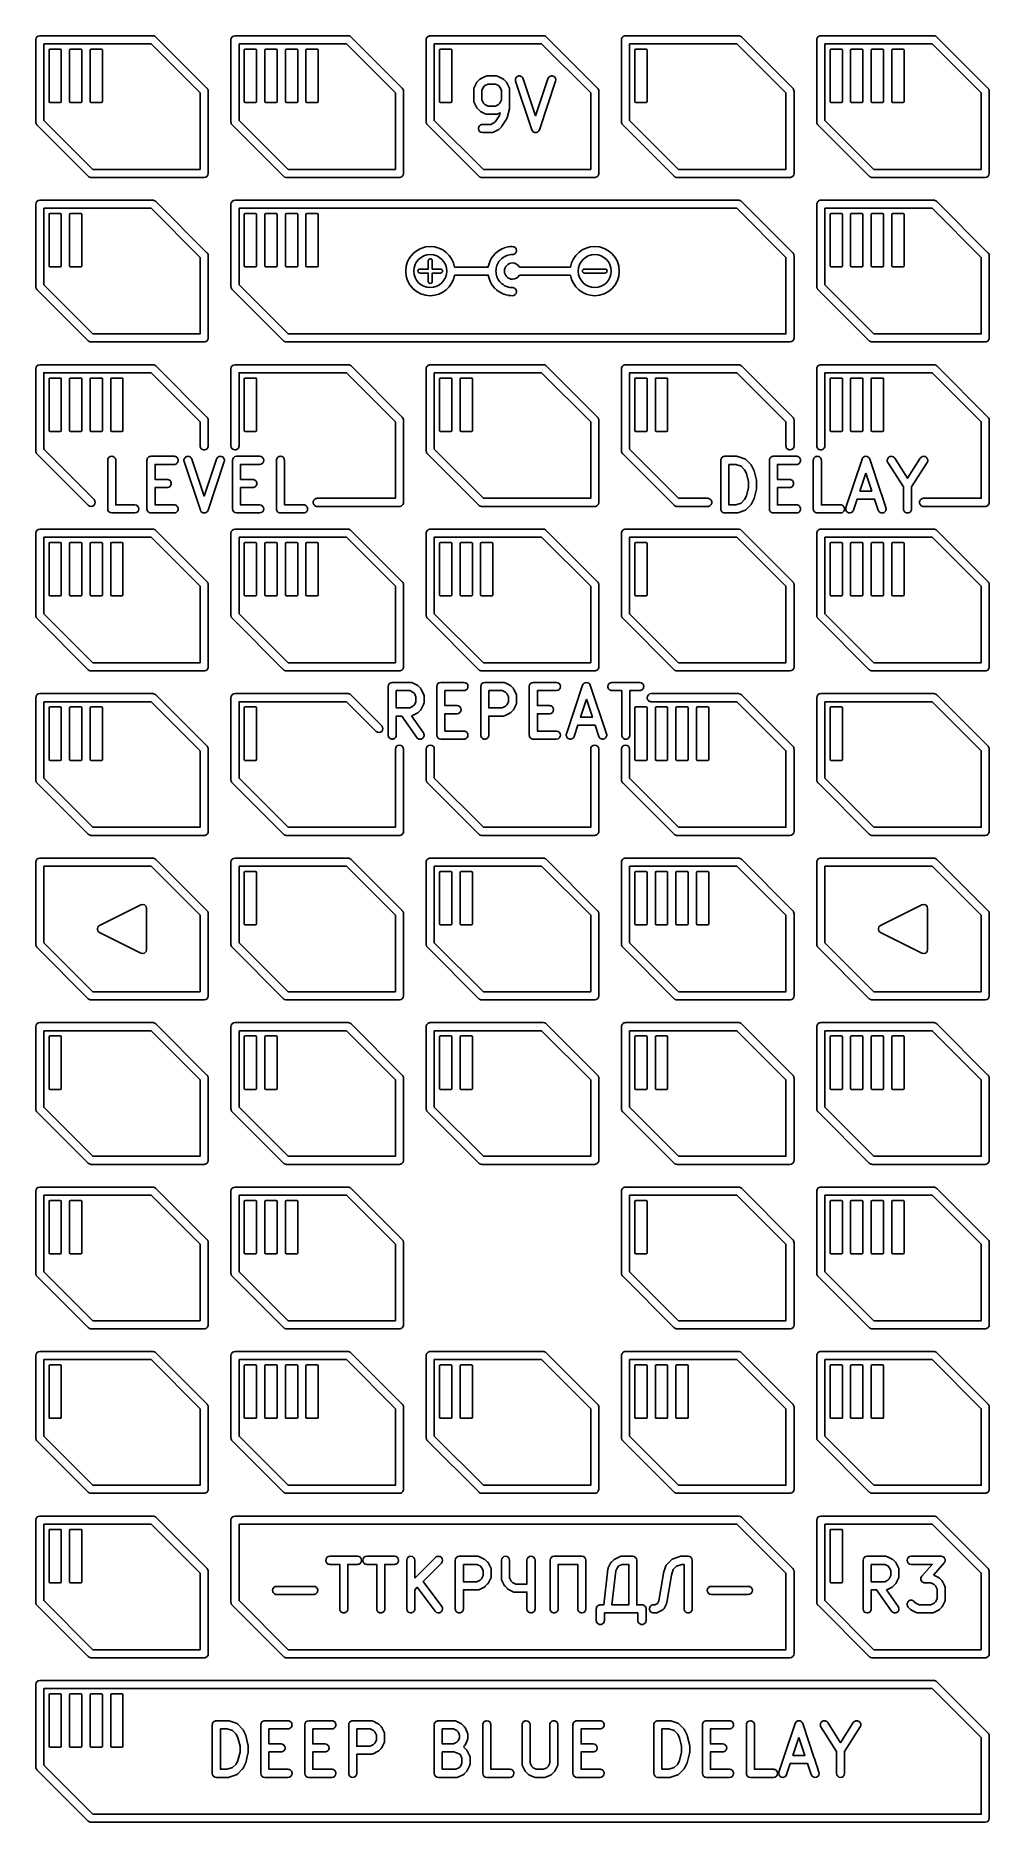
# Model space of a CAD drawing. Header units: millimetres. Extents: x 3 to 62, y 3 to 113.
import ezdxf

# ---------------------------------------------------------------- set-up
doc = ezdxf.new("R2010")
doc.units = ezdxf.units.MM
doc.layers.add('Layer_1', color=7, linetype='CONTINUOUS')

msp = doc.modelspace()

# ---------------------------------------------------------------- linework, layer by layer
at = {"layer": 'Layer_1', "color": 7}
for points in [[(3.010868, 112.907482), (3.010868, 107.827178)], [(10.245573, 113.157596), (3.261005, 113.157596), (3.260476, 113.157596), (3.260476, 113.157596)], [(13.590061, 109.916454), (10.430066, 113.07698)], [(15.075774, 112.907482), (15.075774, 107.827178)], [(22.310452, 113.157596), (15.325884, 113.157596), (15.325355, 113.157596), (15.325355, 113.157596)], [(25.65494, 109.916454), (22.494945, 113.07698)], [(27.140653, 112.907482), (27.140653, 107.827178), (27.141155, 107.818393)], [(34.375331, 113.157596), (27.390763, 113.157596), (27.390763, 113.157596)], [(34.500902, 113.124006), (34.500399, 113.124006)], [(34.528286, 113.105919), (34.527783, 113.105919)], [(37.727571, 109.909219), (34.552575, 113.084215)], [(39.205531, 112.907482), (39.205531, 107.827178), (39.206034, 107.818393)], [(46.440739, 113.157596), (39.456144, 113.157596), (39.455642, 113.157596), (39.455642, 113.157596)], [(46.473812, 113.155528), (46.473283, 113.155528)], [(46.505853, 113.148811), (46.505324, 113.148811)], [(46.536862, 113.138475), (46.536333, 113.138475)], [(49.79245, 109.909219), (46.617454, 113.084215)], [(51.27041, 112.907482), (51.27041, 107.827178), (51.270913, 107.818393)], [(58.505618, 113.157596), (51.521023, 113.157596), (51.520521, 113.157596), (51.520521, 113.157596)], [(61.850106, 109.916454), (58.690112, 113.07698)], [(3.833245, 112.272406), (3.833245, 109.09741)], [(4.530871, 112.334934), (3.895766, 112.334934)], [(4.593392, 109.09741), (4.593392, 112.272406)], [(5.103455, 112.272406), (5.103455, 109.09741)], [(5.800552, 112.334934), (5.165976, 112.334934)], [(5.863099, 109.09741), (5.863099, 112.272406)], [(6.373136, 112.272406), (6.373136, 109.09741)], [(7.070762, 112.334934), (6.435657, 112.334934)], [(7.133283, 109.09741), (7.133283, 112.272406)], [(15.898124, 112.272406), (15.898124, 109.09741)], [(16.59575, 112.334934), (15.960645, 112.334934)], [(16.658271, 109.09741), (16.658271, 112.272406)], [(17.168334, 112.272406), (17.168334, 109.09741)], [(17.86596, 112.334934), (17.230855, 112.334934)], [(17.928481, 109.09741), (17.928481, 112.272406)], [(18.438518, 112.272406), (18.438518, 109.09741)], [(19.135641, 112.334934), (18.500536, 112.334934)], [(19.198162, 109.09741), (19.198162, 112.272406)], [(19.708225, 112.272406), (19.708225, 109.09741)], [(20.405851, 112.334934), (19.770746, 112.334934)], [(20.468372, 109.09741), (20.468372, 112.272406)], [(27.963506, 112.272406), (27.963506, 109.09741)], [(28.660629, 112.334934), (28.025524, 112.334934)], [(28.72315, 109.09741), (28.72315, 112.272406)], [(40.028411, 112.272406), (40.028411, 109.09741)], [(40.725508, 112.334934), (40.090932, 112.334934)], [(40.788055, 109.09741), (40.788055, 112.272406)], [(52.09329, 112.272406), (52.09329, 109.09741)], [(52.790916, 112.334934), (52.155811, 112.334934)], [(52.853437, 109.09741), (52.853437, 112.272406)], [(53.363474, 112.272406), (53.363474, 109.09741)], [(54.060597, 112.334934), (53.425492, 112.334934)], [(54.123118, 109.09741), (54.123118, 112.272406)], [(54.633181, 112.272406), (54.633181, 109.09741)], [(55.330807, 112.334934), (54.695702, 112.334934)], [(55.393328, 109.09741), (55.393328, 112.272406)], [(55.903391, 112.272406), (55.903391, 109.09741)], [(56.600488, 112.334934), (55.965912, 112.334934)], [(56.663035, 109.09741), (56.663035, 112.272406)], [(30.436748, 110.456498), (30.293609, 110.313872)], [(30.787638, 110.646667), (30.501862, 110.503524)], [(31.470606, 110.673022), (30.899266, 110.673022)], [(31.86801, 110.503524), (31.582234, 110.646667)], [(32.076263, 110.313871), (31.933124, 110.456498)], [(34.662324, 110.501973), (33.899055, 108.213227), (33.136315, 110.501973)], [(13.661895, 109.799148), (13.661392, 109.800699)], [(13.670679, 104.652182), (13.670679, 109.732486)], [(25.726774, 109.799148), (25.726271, 109.800699)], [(25.735558, 104.652182), (25.735558, 109.732486)], [(30.078, 109.851368), (30.078, 109.137201)], [(30.247095, 110.248759), (30.104458, 109.962989)], [(32.265916, 109.962989), (32.122777, 110.248759)], [(32.292375, 108.708804), (32.292375, 109.851368)], [(32.661944, 110.343844), (33.661883, 107.343514)], [(34.136253, 107.343514), (35.136192, 110.343844)], [(37.755484, 109.875113), (37.750325, 109.882864), (37.748764, 109.884931)], [(37.800437, 104.652182), (37.800437, 109.720084)], [(49.865316, 104.652182), (49.865316, 109.719567)], [(61.92194, 109.799148), (61.921411, 109.800699)], [(61.930724, 104.652182), (61.930724, 109.732486)], [(3.895766, 109.034882), (4.530871, 109.034882)], [(5.165976, 109.034882), (5.800552, 109.034882)], [(6.435657, 109.034882), (7.070762, 109.034882)], [(15.960645, 109.034882), (16.59575, 109.034882)], [(17.230855, 109.034882), (17.86596, 109.034882)], [(18.500536, 109.034882), (19.135641, 109.034882)], [(19.770746, 109.034882), (20.405851, 109.034882)], [(28.025524, 109.034882), (28.660629, 109.034882)], [(30.104458, 109.02558), (30.247095, 108.739809)], [(30.294111, 108.674697), (30.436748, 108.531554)], [(30.501862, 108.485045), (30.787638, 108.341901)], [(31.582922, 108.341901), (31.708493, 108.404946), (31.667165, 108.239582), (31.419118, 107.867512), (31.322493, 107.770878), (31.126119, 107.672692), (30.61349, 107.672692)], [(30.899266, 108.315546), (31.470791, 108.315546)], [(32.141562, 108.076285), (32.284702, 108.647825)], [(40.090932, 109.034882), (40.725508, 109.034882)], [(52.155811, 109.034882), (52.790916, 109.034882)], [(53.425492, 109.034882), (54.060597, 109.034882)], [(54.695702, 109.034882), (55.330807, 109.034882)], [(55.965912, 109.034882), (56.600488, 109.034882)], [(3.083734, 107.650445), (6.25873, 104.475449)], [(15.148613, 107.650445), (18.323609, 104.475449)], [(27.172164, 107.706256), (27.173196, 107.704189)], [(27.214021, 107.650445), (30.389017, 104.475449)], [(30.61349, 107.172982), (31.185015, 107.172982)], [(31.296643, 107.199337), (31.582419, 107.341964)], [(31.647533, 107.388989), (31.790672, 107.532133)], [(31.821681, 107.569856), (32.107458, 107.998253)], [(39.237043, 107.706256), (39.238075, 107.704189)], [(39.2789, 107.650445), (42.453896, 104.475449)], [(51.301922, 107.706256), (51.302954, 107.704189)], [(51.343779, 107.650445), (54.518775, 104.475449)], [(6.339349, 104.422222), (6.340381, 104.421706)], [(6.397742, 104.405686), (6.402928, 104.404652)], [(6.448383, 104.402585), (13.420569, 104.402585)], [(18.465214, 104.405169), (18.471934, 104.404136)], [(18.517416, 104.402585), (25.485448, 104.402585)], [(30.463947, 104.424806), (30.472731, 104.420672)], [(30.525436, 104.406203), (30.533189, 104.404652), (30.535252, 104.404652)], [(30.57867, 104.402585), (37.550327, 104.402585)], [(42.590315, 104.406203), (42.598068, 104.404652), (42.600158, 104.404652)], [(42.643549, 104.402585), (49.615735, 104.402585)], [(54.655221, 104.406203), (54.662947, 104.404652)], [(54.708428, 104.402585), (61.680614, 104.402585)], [(3.010868, 102.747391), (3.010868, 97.667604)], [(10.245573, 102.997505), (3.261005, 102.997505), (3.260476, 102.997505), (3.260476, 102.997505)], [(13.590061, 99.756363), (10.430066, 102.91689)], [(15.075774, 102.747391), (15.075774, 97.667604)], [(46.440739, 102.997505), (15.325884, 102.997505), (15.325355, 102.997505), (15.325355, 102.997505)], [(46.473812, 102.995438), (46.473283, 102.995438)], [(46.505853, 102.98872), (46.505324, 102.98872)], [(46.536862, 102.978385), (46.536333, 102.978385)], [(49.79245, 99.749128), (46.617454, 102.924124)], [(51.27041, 102.747391), (51.27041, 97.667604)], [(58.505618, 102.997505), (51.521023, 102.997505), (51.520521, 102.997505), (51.520521, 102.997505)], [(61.850106, 99.756363), (58.690112, 102.91689)], [(3.833245, 102.112315), (3.833245, 98.937319)], [(4.530871, 102.174844), (3.895766, 102.174844)], [(4.593392, 98.937319), (4.593392, 102.112315)], [(5.103455, 102.112315), (5.103455, 98.937319)], [(5.800552, 102.174844), (5.165976, 102.174844)], [(5.863099, 98.937319), (5.863099, 102.112315)], [(15.898124, 102.112315), (15.898124, 98.937319)], [(16.59575, 102.174844), (15.960645, 102.174844)], [(16.658271, 98.937319), (16.658271, 102.112315)], [(17.168334, 102.112315), (17.168334, 98.937319)], [(17.86596, 102.174844), (17.230855, 102.174844)], [(17.928481, 98.937319), (17.928481, 102.112315)], [(18.438518, 102.112315), (18.438518, 98.937319)], [(19.135641, 102.174844), (18.500536, 102.174844)], [(19.198162, 98.937319), (19.198162, 102.112315)], [(19.708225, 102.112315), (19.708225, 98.937319)], [(20.405851, 102.174844), (19.770746, 102.174844)], [(20.468372, 98.937319), (20.468372, 102.112315)], [(52.09329, 102.112315), (52.09329, 98.937319)], [(52.790916, 102.174844), (52.155811, 102.174844)], [(52.853437, 98.937319), (52.853437, 102.112315)], [(53.363474, 102.112315), (53.363474, 98.937319)], [(54.060597, 102.174844), (53.425492, 102.174844)], [(54.123118, 98.937319), (54.123118, 102.112315)], [(54.633181, 102.112315), (54.633181, 98.937319)], [(55.330807, 102.174844), (54.695702, 102.174844)], [(55.393328, 98.937319), (55.393328, 102.112315)], [(55.903391, 102.112315), (55.903391, 98.937319)], [(56.600488, 102.174844), (55.965912, 102.174844)], [(56.663035, 98.937319), (56.663035, 102.112315)], [(13.661895, 99.639058), (13.661392, 99.640608)], [(13.670679, 94.492608), (13.670679, 99.572395)], [(31.149191, 99.370341), (31.09802, 99.272156)], [(31.219464, 99.482478), (31.160039, 99.388944)], [(31.299553, 99.588415), (31.231873, 99.500565)], [(31.387924, 99.6866), (31.312994, 99.604951)], [(31.486111, 99.77755), (31.40446, 99.70262)], [(32.481393, 97.599908), (32.381671, 97.604042), (32.293301, 97.615928), (32.206994, 97.635048), (32.121719, 97.66192), (32.039566, 97.69551), (31.960508, 97.736851), (31.885578, 97.784393), (31.814776, 97.838653), (31.749133, 97.898598), (31.689707, 97.964227), (31.634939, 98.035023), (31.587393, 98.109954), (31.546568, 98.189019), (31.512463, 98.271184), (31.485582, 98.355934), (31.466479, 98.44275), (31.454599, 98.531116), (31.450974, 98.62), (31.454599, 98.708883), (31.466479, 98.79725), (31.485582, 98.883549), (31.512463, 98.968815), (31.546568, 99.050981), (31.587393, 99.130045), (31.634939, 99.204976), (31.689707, 99.275773), (31.749133, 99.340885), (31.814776, 99.40083), (31.885578, 99.45509), (31.960508, 99.503149), (32.039566, 99.543973), (32.121719, 99.57808), (32.206994, 99.604951), (32.293301, 99.624072), (32.381671, 99.635957), (32.481393, 99.640091)], [(31.590489, 99.858682), (31.502118, 99.790986)], [(31.702116, 99.930513), (31.608586, 99.871085)], [(31.818903, 99.992524), (31.720214, 99.941364)], [(31.941379, 100.0442), (31.838535, 100.002343)], [(32.066447, 100.085025), (31.960508, 100.051435)], [(32.196146, 100.114997), (32.088143, 100.090709)], [(32.326876, 100.133084), (32.217339, 100.118614)], [(32.459697, 100.139802), (32.349101, 100.134634)], [(49.863252, 99.603918), (49.86275, 99.606502)], [(49.865316, 94.492608), (49.865316, 99.559476)], [(61.92194, 99.639058), (61.921411, 99.640608)], [(61.930724, 94.492608), (61.930724, 99.572395)], [(3.895766, 98.874791), (4.530871, 98.874791)], [(5.165976, 98.874791), (5.800552, 98.874791)], [(15.960645, 98.874791), (16.59575, 98.874791)], [(17.230855, 98.874791), (17.86596, 98.874791)], [(18.500536, 98.874791), (19.135641, 98.874791)], [(19.770746, 98.874791), (20.405851, 98.874791)], [(27.265694, 99.255102), (27.265694, 98.745057), (26.755658, 98.745057)], [(26.755658, 98.494943), (27.265694, 98.494943), (27.265694, 97.984897)], [(28.025339, 98.745057), (27.515805, 98.745057), (27.515805, 99.255102)], [(27.515805, 97.984897), (27.515805, 98.494943), (28.025339, 98.494943)], [(30.972449, 98.873214), (30.97192, 98.870113), (28.88989, 98.870113)], [(28.88989, 98.369886), (30.97192, 98.369886), (30.972449, 98.366786)], [(31.000363, 99.002405), (30.976577, 98.893885)], [(30.976577, 98.345598), (31.000363, 98.237595)], [(31.039627, 99.130045), (31.006025, 99.024109)], [(31.088204, 99.252002), (31.046347, 99.149683)], [(36.051199, 98.870113), (32.902556, 98.870113)], [(32.902556, 98.369886), (36.051199, 98.369886)], [(38.185617, 98.745083), (36.915936, 98.745083)], [(36.915936, 98.49497), (38.185617, 98.49497)], [(52.155811, 98.874791), (52.790916, 98.874791)], [(53.425492, 98.874791), (54.060597, 98.874791)], [(54.695702, 98.874791), (55.330807, 98.874791)], [(55.965912, 98.874791), (56.600488, 98.874791)], [(3.043941, 97.543064), (3.04447, 97.542547), (3.047063, 97.538413)], [(3.083734, 97.490871), (6.25873, 94.315875), (6.259259, 94.315875)], [(15.094374, 97.573036), (15.098501, 97.564252)], [(15.148613, 97.490871), (18.323609, 94.315875), (18.324138, 94.315875)], [(31.006025, 98.215891), (31.039627, 98.109954)], [(31.046347, 98.090317), (31.088204, 97.987998)], [(31.09802, 97.967327), (31.149191, 97.869142)], [(31.160039, 97.851056), (31.219464, 97.757521)], [(31.231873, 97.738918), (31.299553, 97.651068)], [(31.312994, 97.635048), (31.387924, 97.5534)], [(31.40446, 97.53738), (31.486111, 97.462449)], [(31.502118, 97.449013), (31.590489, 97.381317)], [(31.608586, 97.368398), (31.702116, 97.30897)], [(31.720214, 97.298635), (31.818903, 97.246959)], [(31.838535, 97.237657), (31.941379, 97.195282)], [(31.960508, 97.188564), (32.066447, 97.154975)], [(32.088143, 97.148774), (32.196146, 97.125002)], [(32.217339, 97.121385), (32.326876, 97.106916)], [(51.279697, 97.600942), (51.280226, 97.599392)], [(51.302954, 97.545648), (51.305018, 97.542031)], [(51.322084, 97.516709), (51.322586, 97.515159)], [(51.343779, 97.490871), (54.518775, 94.315875)], [(32.349101, 97.104849), (32.459697, 97.100198)], [(6.435472, 94.242495), (13.420569, 94.242495)], [(18.348427, 94.294171), (18.348956, 94.293654)], [(18.397005, 94.265232), (18.406291, 94.261098), (18.40735, 94.260581)], [(18.500351, 94.242495), (18.50551, 94.242495), (49.615735, 94.242495)], [(54.695517, 94.242495), (61.680614, 94.242495)], [(10.245573, 92.837414), (3.261005, 92.837414), (3.260476, 92.837414), (3.260476, 92.837414)], [(13.590061, 89.596273), (10.430066, 92.756799)], [(22.310452, 92.837414), (15.325884, 92.837414), (15.325355, 92.837414), (15.325355, 92.837414)], [(25.65494, 89.596273), (22.494945, 92.756799)], [(34.375331, 92.837414), (27.390763, 92.837414), (27.390763, 92.837414)], [(34.500902, 92.803825), (34.500399, 92.803825)], [(34.528286, 92.785738), (34.527783, 92.785738)], [(37.727571, 89.589038), (34.552575, 92.764034)], [(46.440739, 92.837414), (39.456144, 92.837414), (39.455642, 92.837414), (39.455642, 92.837414)], [(46.473812, 92.835347), (46.473283, 92.835347)], [(46.505853, 92.828629), (46.505324, 92.828629)], [(46.536862, 92.818294), (46.536333, 92.818294)], [(49.79245, 89.589038), (46.617454, 92.764034)], [(58.505618, 92.837414), (51.521023, 92.837414), (51.520521, 92.837414), (51.520521, 92.837414)], [(61.850106, 89.596273), (58.690112, 92.756799)], [(3.010868, 92.587301), (3.010868, 87.507514)], [(6.612213, 84.509251), (3.510586, 87.610866), (3.510586, 92.337187), (10.142227, 92.337187), (13.170458, 89.308952), (13.170458, 87.824807)], [(3.833245, 91.952225), (3.833245, 88.777229)], [(4.530871, 92.014753), (3.895766, 92.014753)], [(4.593392, 88.777229), (4.593392, 91.952225)], [(5.103455, 91.952225), (5.103455, 88.777229)], [(5.800552, 92.014753), (5.165976, 92.014753)], [(5.863099, 88.777229), (5.863099, 91.952225)], [(6.373136, 91.952225), (6.373136, 88.777229)], [(7.070762, 92.014753), (6.435657, 92.014753)], [(7.133283, 88.777229), (7.133283, 91.952225)], [(7.643346, 91.952225), (7.643346, 88.777229)], [(8.340972, 92.014753), (7.705867, 92.014753)], [(8.403493, 88.777229), (8.403493, 91.952225)], [(15.075774, 92.587301), (15.075774, 87.824807)], [(15.575465, 87.824807), (15.575465, 92.337187), (22.207106, 92.337187), (25.23584, 89.308435), (25.23584, 84.582631), (20.405666, 84.582631)], [(15.898124, 91.952225), (15.898124, 88.777229)], [(16.59575, 92.014753), (15.960645, 92.014753)], [(16.658271, 88.777229), (16.658271, 91.952225)], [(27.140653, 92.587301), (27.140653, 87.507514)], [(27.963506, 91.952225), (27.963506, 88.777229)], [(28.660629, 92.014753), (28.025524, 92.014753)], [(28.72315, 88.777229), (28.72315, 91.952225)], [(29.233213, 91.952225), (29.233213, 88.777229)], [(29.930839, 92.014753), (29.295734, 92.014753)], [(29.99336, 88.777229), (29.99336, 91.952225)], [(39.205531, 92.587301), (39.205531, 87.507514)], [(44.535424, 84.582631), (42.733984, 84.582631), (39.705752, 87.610866), (39.705752, 92.337187), (46.337393, 92.337187), (49.365625, 89.308952), (49.365625, 87.824807)], [(40.028411, 91.952225), (40.028411, 88.777229)], [(40.725508, 92.014753), (40.090932, 92.014753)], [(40.788055, 88.777229), (40.788055, 91.952225)], [(41.298092, 91.952225), (41.298092, 88.777229)], [(41.995718, 92.014753), (41.360613, 92.014753)], [(42.058239, 88.777229), (42.058239, 91.952225)], [(51.27041, 92.587301), (51.27041, 87.824807)], [(51.770631, 87.824807), (51.770631, 92.337187), (58.402272, 92.337187), (61.430503, 89.308952), (61.430503, 84.582631), (57.870513, 84.582631)], [(52.09329, 91.952225), (52.09329, 88.777229)], [(52.790916, 92.014753), (52.155811, 92.014753)], [(52.853437, 88.777229), (52.853437, 91.952225)], [(53.363474, 91.952225), (53.363474, 88.777229)], [(54.060597, 92.014753), (53.425492, 92.014753)], [(54.123118, 88.777229), (54.123118, 91.952225)], [(54.633181, 91.952225), (54.633181, 88.777229)], [(55.330807, 92.014753), (54.695702, 92.014753)], [(55.393328, 88.777229), (55.393328, 91.952225)], [(13.661895, 89.478967), (13.661392, 89.480517)], [(13.670679, 87.824807), (13.670679, 89.412305)], [(25.726774, 89.478967), (25.726271, 89.480517)], [(25.735558, 84.332518), (25.735558, 89.412305)], [(37.755484, 89.554931), (37.750325, 89.562683), (37.748764, 89.56475)], [(37.792685, 89.474833), (37.790118, 89.483101)], [(37.798373, 89.443311), (37.797341, 89.450028)], [(37.800437, 84.332518), (37.800437, 89.399902)], [(49.863252, 89.443827), (49.86275, 89.446411)], [(49.865316, 87.824807), (49.865316, 89.399385)], [(61.92194, 89.478967), (61.921411, 89.480517)], [(61.930724, 84.332518), (61.930724, 89.412305)], [(3.895766, 88.715217), (4.530871, 88.715217)], [(5.165976, 88.715217), (5.800552, 88.715217)], [(6.435657, 88.715217), (7.070762, 88.715217)], [(7.705867, 88.715217), (8.340972, 88.715217)], [(15.960645, 88.715217), (16.59575, 88.715217)], [(28.025524, 88.715217), (28.660629, 88.715217)], [(29.295734, 88.715217), (29.930839, 88.715217)], [(40.090932, 88.715217), (40.725508, 88.715217)], [(41.360613, 88.715217), (41.995718, 88.715217)], [(52.155811, 88.715217), (52.790916, 88.715217)], [(53.425492, 88.715217), (54.060597, 88.715217)], [(54.695702, 88.715217), (55.330807, 88.715217)], [(3.043941, 87.382974), (3.04447, 87.382457), (3.047063, 87.378323)], [(3.083734, 87.330781), (6.25873, 84.155784)], [(27.149939, 87.440851), (27.150469, 87.439301)], [(27.173196, 87.385557), (27.17526, 87.38194)], [(27.192326, 87.356619), (27.192828, 87.355068)], [(27.214021, 87.330781), (30.389017, 84.155784), (30.395738, 84.149583)], [(39.214818, 87.440851), (39.215348, 87.439301)], [(39.238075, 87.385557), (39.240139, 87.38194)], [(39.257205, 87.356619), (39.257707, 87.355068)], [(39.2789, 87.330781), (42.453896, 84.155784), (42.460617, 84.149583)], [(7.456789, 86.927732), (7.456789, 83.927919)], [(9.135224, 84.178032), (7.956506, 84.178032), (7.956506, 86.927732)], [(9.884867, 86.927705), (9.884867, 85.49937), (9.884867, 83.927892)], [(11.563328, 87.177819), (10.134977, 87.177819), (10.134977, 87.177819)], [(11.134916, 85.749484), (10.385087, 85.749484), (10.385087, 86.677591), (11.563328, 86.677591)], [(12.183617, 86.848667), (13.183555, 83.848854)], [(14.183494, 87.006796), (13.420754, 84.718567), (12.658014, 87.006796)], [(13.657953, 83.848854), (14.657891, 86.848667)], [(15.170838, 86.927705), (15.170838, 85.49937), (15.170838, 83.927892)], [(16.8493, 87.177819), (15.420446, 87.177819), (15.420446, 87.177819)], [(16.420384, 85.749484), (15.670556, 85.749484), (15.670556, 86.677591), (16.8493, 86.677591)], [(17.885089, 86.927732), (17.885089, 83.927919)], [(19.563525, 84.178032), (18.384781, 84.178032), (18.384781, 86.927732)], [(45.34227, 86.927732), (45.34227, 83.927919)], [(46.306622, 87.177846), (45.592406, 87.177845)], [(46.814065, 87.022299), (46.385679, 87.164926)], [(47.197526, 86.676068), (46.912252, 86.961838)], [(47.387179, 86.325702), (47.244013, 86.611472)], [(47.548812, 85.702485), (47.406229, 86.274026)], [(48.3419, 86.927705), (48.3419, 85.49937), (48.3419, 83.927892)], [(50.020362, 87.177819), (48.59201, 87.177819), (48.59201, 87.177819)], [(49.591949, 85.749484), (48.842121, 85.749484), (48.842121, 86.677591), (50.020362, 86.677591)], [(51.056125, 86.927732), (51.056125, 83.927919)], [(52.735089, 84.178032), (51.556372, 84.178032), (51.556372, 86.927732)], [(54.069196, 87.00677), (53.069257, 84.006956)], [(55.252067, 84.880287), (54.543593, 87.00677)], [(55.66651, 86.793346), (56.627687, 85.283363), (56.627687, 83.927892)], [(57.666916, 87.062063), (56.877797, 85.82183), (56.088705, 87.062063)], [(57.127934, 83.927892), (57.127934, 85.283363), (58.088582, 86.793346)], [(11.563328, 84.178005), (10.385087, 84.178005), (10.385087, 85.249256), (11.134916, 85.249256)], [(16.8493, 84.178005), (15.670556, 84.178005), (15.670556, 85.249256), (16.420384, 85.249256)], [(47.406176, 84.581625), (47.548812, 85.153166)], [(47.556485, 85.213627), (47.556485, 85.642024)], [(50.020362, 84.178005), (48.842121, 84.178005), (48.842121, 85.249256), (49.591949, 85.249256)], [(20.405666, 84.082404), (25.485448, 84.082404)], [(30.565759, 84.082404), (37.550327, 84.082404)], [(42.596533, 84.084988), (42.598068, 84.084988)], [(42.630638, 84.082404), (44.535424, 84.082404)], [(46.912199, 83.893813), (47.197473, 84.179583)], [(47.24396, 84.244695), (47.387126, 84.530465)], [(53.543125, 83.848827), (53.772069, 84.534572), (54.84072, 84.534572), (55.069134, 83.848827)], [(55.543532, 84.006956), (55.262412, 84.849281)], [(57.870513, 84.082404), (61.680614, 84.082404)], [(7.70637, 83.677805), (9.135224, 83.677805)], [(10.134977, 83.677778), (11.563328, 83.677778)], [(15.420446, 83.677778), (16.8493, 83.677778)], [(18.1352, 83.677805), (19.563525, 83.677805)], [(45.592406, 83.677805), (46.306569, 83.677805)], [(46.385626, 83.690724), (46.814013, 83.833351)], [(48.59201, 83.677778), (50.020362, 83.677778)], [(51.306261, 83.677805), (52.735089, 83.677805)], [(3.010868, 82.42721), (3.010868, 77.347424)], [(10.245573, 82.677324), (3.261005, 82.677324), (3.260476, 82.677324), (3.260476, 82.677324)], [(3.833245, 81.792651), (3.833245, 78.617655)], [(4.530871, 81.855179), (3.895766, 81.855179)], [(4.593392, 78.617655), (4.593392, 81.792651)], [(5.103455, 81.792651), (5.103455, 78.617655)], [(5.800552, 81.855179), (5.165976, 81.855179)], [(5.863099, 78.617655), (5.863099, 81.792651)], [(6.373136, 81.792651), (6.373136, 78.617655)], [(7.070762, 81.855179), (6.435657, 81.855179)], [(7.133283, 78.617655), (7.133283, 81.792651)], [(7.643346, 81.792651), (7.643346, 78.617655)], [(8.340972, 81.855179), (7.705867, 81.855179)], [(8.403493, 78.617655), (8.403493, 81.792651)], [(10.278646, 82.675256), (10.278116, 82.675256)], [(10.310687, 82.669055), (10.310157, 82.669055)], [(10.341696, 82.658203), (10.341167, 82.65872)], [(13.597813, 79.428947), (13.59731, 79.429464), (10.422817, 82.603943), (10.422314, 82.60446)], [(15.075774, 82.42721), (15.075774, 77.347424)], [(22.310452, 82.677324), (15.325884, 82.677324), (15.325355, 82.677324), (15.325355, 82.677324)], [(15.898124, 81.792651), (15.898124, 78.617655)], [(16.59575, 81.855179), (15.960645, 81.855179)], [(16.658271, 78.617655), (16.658271, 81.792651)], [(17.168334, 81.792651), (17.168334, 78.617655)], [(17.86596, 81.855179), (17.230855, 81.855179)], [(17.928481, 78.617655), (17.928481, 81.792651)], [(18.438518, 81.792651), (18.438518, 78.617655)], [(19.135641, 81.855179), (18.500536, 81.855179)], [(19.198162, 78.617655), (19.198162, 81.792651)], [(19.708225, 81.792651), (19.708225, 78.617655)], [(20.405851, 81.855179), (19.770746, 81.855179)], [(20.468372, 78.617655), (20.468372, 81.792651)], [(22.343525, 82.675256), (22.343022, 82.675256)], [(22.375566, 82.669055), (22.375036, 82.669055)], [(22.406575, 82.658203), (22.406046, 82.65872)], [(25.662692, 79.428947), (25.662189, 79.429464), (22.487696, 82.603943), (22.487193, 82.60446)], [(27.140653, 82.42721), (27.140653, 77.347424)], [(34.375331, 82.677324), (27.390763, 82.677324), (27.390763, 82.677324)], [(27.963506, 81.792651), (27.963506, 78.617655)], [(28.660629, 81.855179), (28.025524, 81.855179)], [(28.72315, 78.617655), (28.72315, 81.792651)], [(29.233213, 81.792651), (29.233213, 78.617655)], [(29.930839, 81.855179), (29.295734, 81.855179)], [(29.99336, 78.617655), (29.99336, 81.792651)], [(30.503423, 81.792651), (30.503423, 78.617655)], [(31.20052, 81.855179), (30.565944, 81.855179)], [(31.263067, 78.617655), (31.263067, 81.792651)], [(37.727571, 79.428947), (37.727571, 79.429464), (34.552575, 82.60446)], [(39.205531, 82.42721), (39.205531, 77.347424)], [(46.440739, 82.677324), (39.456144, 82.677324), (39.455642, 82.677324), (39.455642, 82.677324)], [(40.028411, 81.792651), (40.028411, 78.617655)], [(40.725508, 81.855179), (40.090932, 81.855179)], [(40.788055, 78.617655), (40.788055, 81.792651)], [(49.79245, 79.428947), (49.79245, 79.429464), (46.617454, 82.60446)], [(51.27041, 82.42721), (51.27041, 77.347424)], [(58.505618, 82.677324), (51.521023, 82.677324), (51.520521, 82.677324), (51.520521, 82.677324)], [(52.09329, 81.792651), (52.09329, 78.617655)], [(52.790916, 81.855179), (52.155811, 81.855179)], [(52.853437, 78.617655), (52.853437, 81.792651)], [(53.363474, 81.792651), (53.363474, 78.617655)], [(54.060597, 81.855179), (53.425492, 81.855179)], [(54.123118, 78.617655), (54.123118, 81.792651)], [(54.633181, 81.792651), (54.633181, 78.617655)], [(55.330807, 81.855179), (54.695702, 81.855179)], [(55.393328, 78.617655), (55.393328, 81.792651)], [(55.903391, 81.792651), (55.903391, 78.617655)], [(56.600488, 81.855179), (55.965912, 81.855179)], [(56.663035, 78.617655), (56.663035, 81.792651)], [(58.538691, 82.675256), (58.538161, 82.675256)], [(58.570732, 82.669055), (58.570202, 82.669055)], [(58.601741, 82.658203), (58.601212, 82.65872)], [(61.857858, 79.428947), (61.857355, 79.429464), (58.682862, 82.603943), (58.682359, 82.60446)], [(3.895766, 78.555127), (4.530871, 78.555127)], [(5.165976, 78.555127), (5.800552, 78.555127)], [(6.435657, 78.555127), (7.070762, 78.555127)], [(7.705867, 78.555127), (8.340972, 78.555127)], [(13.623663, 79.397424), (13.619535, 79.404142), (13.619006, 79.404659)], [(13.670679, 74.172428), (13.670679, 79.24653)], [(15.960645, 78.555127), (16.59575, 78.555127)], [(17.230855, 78.555127), (17.86596, 78.555127)], [(18.500536, 78.555127), (19.135641, 78.555127)], [(19.770746, 78.555127), (20.405851, 78.555127)], [(25.735558, 74.172428), (25.735558, 79.24653)], [(28.025524, 78.555127), (28.660629, 78.555127)], [(29.295734, 78.555127), (29.930839, 78.555127)], [(30.565944, 78.555127), (31.20052, 78.555127)], [(37.781837, 79.347298), (37.781837, 79.347815)], [(37.800437, 74.172428), (37.800437, 79.235677)], [(40.090932, 78.555127), (40.725508, 78.555127)], [(49.847245, 79.346265), (49.846213, 79.348332)], [(49.865316, 74.172428), (49.865316, 79.235161)], [(52.155811, 78.555127), (52.790916, 78.555127)], [(53.425492, 78.555127), (54.060597, 78.555127)], [(54.695702, 78.555127), (55.330807, 78.555127)], [(55.965912, 78.555127), (56.600488, 78.555127)], [(61.88421, 79.397424), (61.879554, 79.404142), (61.879051, 79.404659)], [(61.930724, 74.172428), (61.930724, 79.24653)], [(15.094374, 77.252856), (15.098501, 77.24407)], [(27.149939, 77.280759), (27.150469, 77.279209)], [(39.214818, 77.280759), (39.215348, 77.279209)], [(51.279697, 77.280759), (51.280226, 77.279209)], [(3.043941, 77.222882), (3.04447, 77.222366), (3.047063, 77.218233)], [(3.083734, 77.17069), (6.25873, 73.995694), (6.259259, 73.995694)], [(15.148613, 77.17069), (18.323609, 73.995694), (18.324138, 73.995694)], [(27.173196, 77.225467), (27.17526, 77.22185)], [(27.192326, 77.196527), (27.192828, 77.194979)], [(27.214021, 77.17069), (30.389017, 73.995694), (30.395738, 73.989492)], [(39.238075, 77.225467), (39.240139, 77.22185)], [(39.257205, 77.196527), (39.257707, 77.194979)], [(39.2789, 77.17069), (42.453896, 73.995694), (42.460617, 73.989492)], [(51.302954, 77.225467), (51.305018, 77.22185)], [(51.322084, 77.196527), (51.322586, 77.194979)], [(51.339123, 77.175858), (51.343779, 77.17069)], [(51.351029, 77.163454), (54.518775, 73.995694)], [(18.348427, 73.97399), (18.348956, 73.973472)], [(18.397005, 73.94505), (18.406291, 73.940918)], [(6.435472, 73.922312), (13.420569, 73.922312)], [(18.500351, 73.922312), (18.50551, 73.922312), (25.485448, 73.922312)], [(24.791949, 72.958031), (24.791949, 71.386554), (24.791949, 69.957703)], [(26.184635, 73.207628), (25.04206, 73.207628), (25.04206, 73.207628)], [(26.582541, 73.038647), (26.296765, 73.181273)], [(26.790265, 72.848478), (26.647655, 72.991623)], [(27.792294, 72.958031), (27.792294, 71.529699), (27.792294, 71.52918), (27.792294, 69.957703)], [(29.470729, 73.207628), (28.041875, 73.207628), (28.041875, 73.207628)], [(30.506519, 72.958058), (30.506519, 71.38658), (30.506519, 69.957729)], [(30.565759, 73.922312), (37.550327, 73.922312)], [(31.899178, 73.20765), (30.756629, 73.207655)], [(32.296581, 73.038671), (32.010805, 73.181297)], [(32.504835, 72.849021), (32.361695, 72.991647)], [(33.506149, 72.958031), (33.506149, 71.529699), (33.506149, 71.52918), (33.506149, 69.957703)], [(35.185113, 73.207628), (33.756259, 73.207628), (33.756259, 73.207628)], [(36.805155, 73.037097), (35.804714, 70.036768)], [(38.279491, 70.036768), (37.279023, 73.037097)], [(40.327945, 73.207628), (39.471146, 73.207628), (39.470617, 73.207628), (38.613315, 73.207628), (38.613315, 73.207628)], [(42.630638, 73.922312), (49.615735, 73.922312)], [(54.695517, 73.922312), (61.680614, 73.922312)], [(3.010868, 72.267637), (3.010868, 67.187333)], [(10.245573, 72.517234), (3.261005, 72.517234), (3.260476, 72.517234), (3.260476, 72.517234)], [(13.59731, 69.269374), (10.422314, 72.44437)], [(15.075774, 72.267637), (15.075774, 67.187333)], [(22.310452, 72.517234), (15.325884, 72.517234), (15.325355, 72.517234), (15.325355, 72.517234)], [(25.23584, 69.092641), (25.23584, 64.26245), (18.604226, 64.26245), (15.575465, 67.291201), (15.575465, 72.017524), (22.207106, 72.017524), (24.039025, 70.185596)], [(24.392482, 70.53906), (22.487193, 72.44437)], [(26.979918, 72.498112), (26.836779, 72.783883)], [(26.836779, 71.560187), (26.979918, 71.845957)], [(27.0068, 71.957577), (27.0068, 72.386492)], [(29.042343, 71.779296), (28.291985, 71.779296), (28.291985, 72.707918), (29.470729, 72.707918)], [(32.694488, 72.498136), (32.551851, 72.783907)], [(32.551851, 71.56021), (32.694488, 71.845981)], [(32.720946, 71.957601), (32.720946, 72.386516)], [(34.756198, 71.779296), (34.00637, 71.779296), (34.00637, 72.707918), (35.185113, 72.707918)], [(38.613315, 72.707918), (39.220507, 72.707918), (39.220507, 69.957703)], [(41.04314, 72.017524), (46.337393, 72.017524), (49.365625, 68.989286), (49.365625, 64.26245), (42.733984, 64.26245), (39.705752, 67.290685), (39.705752, 69.092641)], [(39.720727, 69.957703), (39.720727, 72.707918), (40.327945, 72.707918)], [(46.440739, 72.517234), (46.44021, 72.517234), (41.04314, 72.517234), (41.04314, 72.517234)], [(49.79245, 69.269374), (46.617454, 72.443851), (46.617454, 72.44437)], [(51.27041, 72.267637), (51.27041, 67.187333)], [(58.505618, 72.517234), (51.521023, 72.517234), (51.520521, 72.517234), (51.520521, 72.517234)], [(61.857355, 69.269374), (58.682359, 72.44437)], [(3.833245, 71.632561), (3.833245, 68.457565)], [(4.530871, 71.695089), (3.895766, 71.695089)], [(4.593392, 68.457565), (4.593392, 71.632561)], [(5.103455, 71.632561), (5.103455, 68.457565)], [(5.800552, 71.695089), (5.165976, 71.695089)], [(5.863099, 68.457565), (5.863099, 71.632561)], [(6.373136, 71.632561), (6.373136, 68.457565)], [(7.070762, 71.695089), (6.435657, 71.695089)], [(7.133283, 68.457565), (7.133283, 71.632561)], [(15.898124, 71.632561), (15.898124, 68.457565)], [(16.59575, 71.695089), (15.960645, 71.695089)], [(16.658271, 68.457565), (16.658271, 71.632561)], [(25.29217, 69.957703), (25.29217, 71.136441), (25.626021, 71.136441), (26.551532, 69.814558)], [(26.961318, 70.101363), (26.233715, 71.141092)], [(26.296765, 71.162796), (26.582541, 71.305938)], [(26.647655, 71.352447), (26.790265, 71.495075)], [(29.470729, 70.207816), (28.291985, 70.207816), (28.291985, 71.279583), (29.042343, 71.279583)], [(31.006739, 69.957729), (31.006739, 71.136467), (31.899178, 71.136467)], [(32.011335, 71.16282), (32.297111, 71.305962)], [(32.361695, 71.352473), (32.504835, 71.495099)], [(35.185113, 70.207816), (34.00637, 70.207816), (34.00637, 71.279583), (34.756198, 71.279583)], [(40.028411, 71.632561), (40.028411, 68.457565)], [(40.725508, 71.695089), (40.090932, 71.695089)], [(40.788055, 68.457565), (40.788055, 71.632561)], [(41.298092, 71.632561), (41.298092, 68.457565)], [(41.995718, 71.695089), (41.360613, 71.695089)], [(42.058239, 68.457565), (42.058239, 71.632561)], [(42.568302, 71.632561), (42.568302, 68.457565)], [(43.265928, 71.695089), (42.630823, 71.695089)], [(43.328449, 68.457565), (43.328449, 71.632561)], [(43.838486, 71.632561), (43.838486, 68.457565)], [(44.535609, 71.695089), (43.900504, 71.695089)], [(44.59813, 68.457565), (44.59813, 71.632561)], [(52.09329, 71.632561), (52.09329, 68.457565)], [(52.790916, 71.695089), (52.155811, 71.695089)], [(52.853437, 68.457565), (52.853437, 71.632561)], [(28.041875, 69.70759), (29.470729, 69.70759)], [(33.756259, 69.70759), (35.185113, 69.70759)], [(36.279085, 69.878637), (36.507499, 70.564899), (37.576176, 70.564899), (37.805094, 69.878637)], [(13.670679, 64.012337), (13.670679, 69.092641)], [(25.735558, 64.012337), (25.735558, 69.092641)], [(27.140653, 69.092641), (27.140653, 67.187333)], [(37.300746, 69.092641), (37.300746, 64.26245), (30.669105, 64.26245), (27.640344, 67.291201), (27.640344, 69.092641)], [(37.800437, 64.012337), (37.800437, 69.092641)], [(39.205531, 69.092641), (39.205531, 67.187333)], [(49.865316, 64.012337), (49.865316, 69.079721)], [(61.930724, 64.012337), (61.930724, 69.092641)], [(3.895766, 68.395036), (4.530871, 68.395036)], [(5.165976, 68.395036), (5.800552, 68.395036)], [(6.435657, 68.395036), (7.070762, 68.395036)], [(15.960645, 68.395036), (16.59575, 68.395036)], [(40.090932, 68.395036), (40.725508, 68.395036)], [(41.360613, 68.395036), (41.995718, 68.395036)], [(42.630823, 68.395036), (43.265928, 68.395036)], [(43.900504, 68.395036), (44.535609, 68.395036)], [(52.155811, 68.395036), (52.790916, 68.395036)], [(3.043941, 67.062791), (3.04447, 67.062276), (3.047063, 67.05814)], [(3.083734, 67.0106), (6.25873, 63.835604), (6.259259, 63.835604)], [(15.094374, 67.092763), (15.098501, 67.083979)], [(15.148613, 67.0106), (18.323609, 63.835604), (18.324138, 63.835604)], [(27.149939, 67.120669), (27.150469, 67.119119)], [(27.173196, 67.065376), (27.17526, 67.06176)], [(27.192326, 67.036436), (27.192828, 67.034886)], [(27.214021, 67.0106), (30.389017, 63.835604), (30.395738, 63.829402)], [(39.214818, 67.120669), (39.215348, 67.119119)], [(39.238075, 67.065376), (39.240139, 67.06176)], [(39.257205, 67.036436), (39.257707, 67.034886)], [(39.2789, 67.0106), (42.453896, 63.835604), (42.460617, 63.829402)], [(51.279697, 67.120669), (51.280226, 67.119119)], [(51.302954, 67.065376), (51.305018, 67.06176)], [(51.322084, 67.036436), (51.322586, 67.034886)], [(51.339123, 67.016283), (51.343779, 67.0106)], [(51.351029, 67.003363), (54.518775, 63.835604), (54.525496, 63.829402)], [(6.435472, 63.762222), (13.420569, 63.762222)], [(18.348427, 63.8139), (18.348956, 63.813382)], [(18.397005, 63.78496), (18.406291, 63.780827)], [(18.500351, 63.762222), (18.50551, 63.762222), (25.485448, 63.762222)], [(30.565759, 63.762222), (37.550327, 63.762222)], [(42.630638, 63.762222), (49.615735, 63.762222)], [(54.661412, 63.764807), (54.662947, 63.764807)], [(54.695517, 63.762222), (61.680614, 63.762222)], [(3.010868, 62.107546), (3.010868, 57.02724)], [(10.245573, 62.357659), (3.261005, 62.357659), (3.260476, 62.357659), (3.260476, 62.357659)], [(13.590061, 59.116517), (10.430066, 62.277043)], [(15.075774, 62.107546), (15.075774, 57.02724)], [(22.310452, 62.357659), (15.325884, 62.357659), (15.325355, 62.357659), (15.325355, 62.357659)], [(25.65494, 59.116517), (22.494945, 62.277043)], [(27.140653, 62.107546), (27.140653, 57.02724), (27.141155, 57.018456)], [(34.375331, 62.357659), (27.390763, 62.357659), (27.390763, 62.357659)], [(34.500902, 62.32407), (34.500399, 62.32407)], [(34.528286, 62.305983), (34.527783, 62.305983)], [(37.727571, 59.109284), (34.552575, 62.28428)], [(39.205531, 62.107546), (39.205531, 57.02724), (39.206034, 57.018456)], [(46.440739, 62.357659), (39.456144, 62.357659), (39.455642, 62.357659), (39.455642, 62.357659)], [(46.473812, 62.355593), (46.473283, 62.355593)], [(46.505853, 62.348875), (46.505324, 62.348875)], [(46.536862, 62.338538), (46.536333, 62.338538)], [(49.79245, 59.109284), (46.617454, 62.28428)], [(51.27041, 62.107546), (51.27041, 57.02724), (51.270913, 57.018456)], [(58.505618, 62.357659), (51.521023, 62.357659), (51.520521, 62.357659), (51.520521, 62.357659)], [(61.850106, 59.116517), (58.690112, 62.277043)], [(15.898124, 61.47247), (15.898124, 58.297474)], [(16.59575, 61.534999), (15.960645, 61.534999)], [(16.658271, 58.297474), (16.658271, 61.47247)], [(27.963506, 61.47247), (27.963506, 58.297474)], [(28.660629, 61.534999), (28.025524, 61.534999)], [(28.72315, 58.297474), (28.72315, 61.47247)], [(29.233213, 61.47247), (29.233213, 58.297474)], [(29.930839, 61.534999), (29.295734, 61.534999)], [(29.99336, 58.297474), (29.99336, 61.47247)], [(40.028411, 61.47247), (40.028411, 58.297474)], [(40.725508, 61.534999), (40.090932, 61.534999)], [(40.788055, 58.297474), (40.788055, 61.47247)], [(41.298092, 61.47247), (41.298092, 58.297474)], [(41.995718, 61.534999), (41.360613, 61.534999)], [(42.058239, 58.297474), (42.058239, 61.47247)], [(42.568302, 61.47247), (42.568302, 58.297474)], [(43.265928, 61.534999), (42.630823, 61.534999)], [(43.328449, 58.297474), (43.328449, 61.47247)], [(43.838486, 61.47247), (43.838486, 58.297474)], [(44.535609, 61.534999), (43.900504, 61.534999)], [(44.59813, 58.297474), (44.59813, 61.47247)], [(9.499025, 59.473628), (6.959134, 58.203423)], [(9.860763, 56.709976), (9.860763, 59.24987)], [(13.661895, 58.999212), (13.661392, 59.000762)], [(13.670679, 53.852244), (13.670679, 58.93255)], [(25.726774, 58.999212), (25.726271, 59.000762)], [(25.735558, 53.852244), (25.735558, 58.93255)], [(37.755484, 59.075176), (37.750325, 59.082929), (37.748764, 59.084995)], [(37.792685, 58.995079), (37.790118, 59.003347)], [(37.798373, 58.963554), (37.797341, 58.970274)], [(37.800437, 53.852244), (37.800437, 58.920146)], [(49.865316, 53.852244), (49.865316, 58.919631)], [(57.75907, 59.473628), (55.219179, 58.203423)], [(58.120808, 56.709976), (58.120808, 59.24987)], [(61.92194, 58.999212), (61.921411, 59.000762)], [(61.930724, 53.852244), (61.930724, 58.93255)], [(6.959134, 57.756423), (9.499025, 56.486218)], [(15.960645, 58.234945), (16.59575, 58.234945)], [(28.025524, 58.234945), (28.660629, 58.234945)], [(29.295734, 58.234945), (29.930839, 58.234945)], [(40.090932, 58.234945), (40.725508, 58.234945)], [(41.360613, 58.234945), (41.995718, 58.234945)], [(42.630823, 58.234945), (43.265928, 58.234945)], [(43.900504, 58.234945), (44.535609, 58.234945)], [(55.219179, 57.756423), (57.75907, 56.486218)], [(3.083734, 56.850509), (6.25873, 53.675513)], [(15.148613, 56.850509), (18.323609, 53.675513)], [(27.172164, 56.906318), (27.173196, 56.904252)], [(27.214021, 56.850509), (30.389017, 53.675513)], [(39.237043, 56.906318), (39.238075, 56.904252)], [(39.2789, 56.850509), (42.453896, 53.675513)], [(51.301922, 56.906318), (51.302954, 56.904252)], [(51.343779, 56.850509), (54.518775, 53.675513)], [(6.339349, 53.622285), (6.340381, 53.621769)], [(6.397742, 53.605748), (6.402928, 53.604716)], [(6.448383, 53.60265), (13.420569, 53.60265)], [(18.465214, 53.605232), (18.471934, 53.604198)], [(18.517416, 53.60265), (25.485448, 53.60265)], [(30.463947, 53.62487), (30.472731, 53.620734)], [(30.525436, 53.606267), (30.533189, 53.604716)], [(30.57867, 53.60265), (37.550327, 53.60265)], [(42.590315, 53.606267), (42.598068, 53.604716), (42.600158, 53.604716)], [(42.643549, 53.60265), (49.615735, 53.60265)], [(54.655221, 53.606267), (54.662947, 53.604716)], [(54.708428, 53.60265), (61.680614, 53.60265)], [(3.010868, 51.947456), (3.010868, 46.867669)], [(10.245573, 52.197569), (3.261005, 52.197569), (3.260476, 52.197569), (3.260476, 52.197569)], [(13.590061, 48.956427), (10.430066, 52.116953)], [(15.075774, 51.947456), (15.075774, 46.867669)], [(22.310452, 52.197569), (15.325884, 52.197569), (15.325355, 52.197569), (15.325355, 52.197569)], [(25.65494, 48.956427), (22.494945, 52.116953)], [(27.140653, 51.947456), (27.140653, 46.867669)], [(34.375331, 52.197569), (27.390763, 52.197569), (27.390763, 52.197569)], [(34.500902, 52.16398), (34.500399, 52.16398)], [(34.528286, 52.145893), (34.527783, 52.145893)], [(37.727571, 48.949191), (34.552575, 52.124187)], [(39.205531, 51.947456), (39.205531, 46.867669)], [(46.440739, 52.197569), (39.456144, 52.197569), (39.455642, 52.197569), (39.455642, 52.197569)], [(46.473812, 52.195502), (46.473283, 52.195502)], [(46.505853, 52.188785), (46.505324, 52.188785)], [(46.536862, 52.178447), (46.536333, 52.178447)], [(49.79245, 48.949191), (46.617454, 52.124187)], [(51.27041, 51.947456), (51.27041, 46.867669)], [(58.505618, 52.197569), (51.521023, 52.197569), (51.520521, 52.197569), (51.520521, 52.197569)], [(61.850106, 48.956427), (58.690112, 52.116953)], [(3.833245, 51.31238), (3.833245, 48.137384)], [(4.530871, 51.374909), (3.895766, 51.374909)], [(4.593392, 48.137384), (4.593392, 51.31238)], [(15.898124, 51.31238), (15.898124, 48.137384)], [(16.59575, 51.374909), (15.960645, 51.374909)], [(16.658271, 48.137384), (16.658271, 51.31238)], [(17.168334, 51.31238), (17.168334, 48.137384)], [(17.86596, 51.374909), (17.230855, 51.374909)], [(17.928481, 48.137384), (17.928481, 51.31238)], [(27.963506, 51.31238), (27.963506, 48.137384)], [(28.660629, 51.374909), (28.025524, 51.374909)], [(28.72315, 48.137384), (28.72315, 51.31238)], [(29.233213, 51.31238), (29.233213, 48.137384)], [(29.930839, 51.374909), (29.295734, 51.374909)], [(29.99336, 48.137384), (29.99336, 51.31238)], [(40.028411, 51.31238), (40.028411, 48.137384)], [(40.725508, 51.374909), (40.090932, 51.374909)], [(40.788055, 48.137384), (40.788055, 51.31238)], [(41.298092, 51.31238), (41.298092, 48.137384)], [(41.995718, 51.374909), (41.360613, 51.374909)], [(42.058239, 48.137384), (42.058239, 51.31238)], [(52.09329, 51.31238), (52.09329, 48.137384)], [(52.790916, 51.374909), (52.155811, 51.374909)], [(52.853437, 48.137384), (52.853437, 51.31238)], [(53.363474, 51.31238), (53.363474, 48.137384)], [(54.060597, 51.374909), (53.425492, 51.374909)], [(54.123118, 48.137384), (54.123118, 51.31238)], [(54.633181, 51.31238), (54.633181, 48.137384)], [(55.330807, 51.374909), (54.695702, 51.374909)], [(55.393328, 48.137384), (55.393328, 51.31238)], [(55.903391, 51.31238), (55.903391, 48.137384)], [(56.600488, 51.374909), (55.965912, 51.374909)], [(56.663035, 48.137384), (56.663035, 51.31238)], [(13.661895, 48.839121), (13.661392, 48.840672)], [(13.670679, 43.692673), (13.670679, 48.77246)], [(25.726774, 48.839121), (25.726271, 48.840672)], [(25.735558, 43.692673), (25.735558, 48.77246)], [(37.755484, 48.915086), (37.750325, 48.922838), (37.748764, 48.924905)], [(37.782366, 48.867027), (37.778212, 48.875811)], [(37.792685, 48.834986), (37.790118, 48.843254)], [(37.798373, 48.803464), (37.797341, 48.810181)], [(37.800437, 43.692673), (37.800437, 48.760056)], [(49.863252, 48.803982), (49.86275, 48.806564)], [(49.865316, 43.692673), (49.865316, 48.75954)], [(61.92194, 48.839121), (61.921411, 48.840672)], [(61.930724, 43.692673), (61.930724, 48.77246)], [(3.895766, 48.074855), (4.530871, 48.074855)], [(15.960645, 48.074855), (16.59575, 48.074855)], [(17.230855, 48.074855), (17.86596, 48.074855)], [(28.025524, 48.074855), (28.660629, 48.074855)], [(29.295734, 48.074855), (29.930839, 48.074855)], [(40.090932, 48.074855), (40.725508, 48.074855)], [(41.360613, 48.074855), (41.995718, 48.074855)], [(52.155811, 48.074855), (52.790916, 48.074855)], [(53.425492, 48.074855), (54.060597, 48.074855)], [(54.695702, 48.074855), (55.330807, 48.074855)], [(55.965912, 48.074855), (56.600488, 48.074855)], [(3.043941, 46.743127), (3.04447, 46.742611), (3.047063, 46.738478)], [(3.083734, 46.690935), (6.25873, 43.515939), (6.259259, 43.515939)], [(15.094374, 46.773101), (15.098501, 46.764314)], [(15.148613, 46.690935), (18.323609, 43.515939), (18.324138, 43.515939)], [(27.149939, 46.801004), (27.150469, 46.799454)], [(27.173196, 46.745712), (27.17526, 46.742095)], [(27.192326, 46.716772), (27.192828, 46.715224)], [(27.214021, 46.690935), (30.389017, 43.515939), (30.395738, 43.509737)], [(39.214818, 46.801004), (39.215348, 46.799454)], [(39.238075, 46.745712), (39.240139, 46.742095)], [(39.257205, 46.716772), (39.257707, 46.715224)], [(39.2789, 46.690935), (42.453896, 43.515939), (42.460617, 43.509737)], [(51.279697, 46.801004), (51.280226, 46.799454)], [(51.302954, 46.745712), (51.305018, 46.742095)], [(51.322084, 46.716772), (51.322586, 46.715224)], [(51.339123, 46.696102), (51.343779, 46.690935)], [(51.351029, 46.683699), (54.518775, 43.515939), (54.525496, 43.509737)], [(6.435472, 43.442557), (13.420569, 43.442557)], [(18.348427, 43.494235), (18.348956, 43.493717)], [(18.397005, 43.465295), (18.406291, 43.461162)], [(18.500351, 43.442557), (18.50551, 43.442557), (25.485448, 43.442557)], [(30.565759, 43.442557), (37.550327, 43.442557)], [(42.630638, 43.442557), (49.615735, 43.442557)], [(54.695517, 43.442557), (61.680614, 43.442557)], [(10.245573, 42.037478), (3.261005, 42.037478), (3.260476, 42.037478), (3.260476, 42.037478)], [(13.590061, 38.796337), (10.430066, 41.956863)], [(22.310452, 42.037478), (15.325884, 42.037478), (15.325355, 42.037478), (15.325355, 42.037478)], [(22.407607, 42.017841), (22.399325, 42.020942)], [(25.65494, 38.796337), (22.497009, 41.954278), (22.494945, 41.956863)], [(46.440739, 42.037478), (39.456144, 42.037478), (39.455642, 42.037478), (39.455642, 42.037478)], [(46.473812, 42.035409), (46.473283, 42.035409)], [(46.505853, 42.028691), (46.505324, 42.028691)], [(46.536862, 42.018357), (46.536333, 42.018357)], [(49.79245, 38.7891), (46.617454, 41.964096)], [(58.505618, 42.037478), (51.521023, 42.037478), (51.520521, 42.037478), (51.520521, 42.037478)], [(61.850106, 38.796337), (58.690112, 41.956863)], [(3.010868, 41.787363), (3.010868, 36.707578)], [(3.833245, 41.152289), (3.833245, 37.977293)], [(4.530871, 41.214818), (3.895766, 41.214818)], [(4.593392, 37.977293), (4.593392, 41.152289)], [(5.103455, 41.152289), (5.103455, 37.977293)], [(5.800552, 41.214818), (5.165976, 41.214818)], [(5.863099, 37.977293), (5.863099, 41.152289)], [(15.075774, 41.787363), (15.075774, 36.707578)], [(15.898124, 41.152289), (15.898124, 37.977293)], [(16.59575, 41.214818), (15.960645, 41.214818)], [(16.658271, 37.977293), (16.658271, 41.152289)], [(17.168334, 41.152289), (17.168334, 37.977293)], [(17.86596, 41.214818), (17.230855, 41.214818)], [(17.928481, 37.977293), (17.928481, 41.152289)], [(18.438518, 41.152289), (18.438518, 37.977293)], [(19.135641, 41.214818), (18.500536, 41.214818)], [(19.198162, 37.977293), (19.198162, 41.152289)], [(39.205531, 41.787363), (39.205531, 36.707578)], [(40.028411, 41.152289), (40.028411, 37.977293)], [(40.725508, 41.214818), (40.090932, 41.214818)], [(40.788055, 37.977293), (40.788055, 41.152289)], [(51.27041, 41.787363), (51.27041, 36.707578)], [(52.09329, 41.152289), (52.09329, 37.977293)], [(52.790916, 41.214818), (52.155811, 41.214818)], [(52.853437, 37.977293), (52.853437, 41.152289)], [(53.363474, 41.152289), (53.363474, 37.977293)], [(54.060597, 41.214818), (53.425492, 41.214818)], [(54.123118, 37.977293), (54.123118, 41.152289)], [(54.633181, 41.152289), (54.633181, 37.977293)], [(55.330807, 41.214818), (54.695702, 41.214818)], [(55.393328, 37.977293), (55.393328, 41.152289)], [(55.903391, 41.152289), (55.903391, 37.977293)], [(56.600488, 41.214818), (55.965912, 41.214818)], [(56.663035, 37.977293), (56.663035, 41.152289)], [(13.661895, 38.679031), (13.661392, 38.680581)], [(25.726774, 38.679031), (25.726271, 38.680581)], [(61.92194, 38.679031), (61.921411, 38.680581)], [(3.895766, 37.91528), (4.530871, 37.91528)], [(5.165976, 37.91528), (5.800552, 37.91528)], [(13.670679, 33.532582), (13.670679, 38.612367)], [(15.960645, 37.91528), (16.59575, 37.91528)], [(17.230855, 37.91528), (17.86596, 37.91528)], [(18.500536, 37.91528), (19.135641, 37.91528)], [(25.735558, 33.532582), (25.735558, 38.612367)], [(40.090932, 37.91528), (40.725508, 37.91528)], [(49.865316, 33.532582), (49.865316, 38.59945)], [(52.155811, 37.91528), (52.790916, 37.91528)], [(53.425492, 37.91528), (54.060597, 37.91528)], [(54.695702, 37.91528), (55.330807, 37.91528)], [(55.965912, 37.91528), (56.600488, 37.91528)], [(61.930724, 33.532582), (61.930724, 38.612367)], [(3.043941, 36.583036), (3.04447, 36.58252), (3.047063, 36.578385)], [(3.083734, 36.530845), (6.25873, 33.355849), (6.259259, 33.355849)], [(15.094374, 36.613008), (15.098501, 36.604224)], [(15.148613, 36.530845), (18.323609, 33.355849), (18.324138, 33.355849)], [(39.214818, 36.640914), (39.215348, 36.639363)], [(39.238075, 36.585621), (39.240139, 36.582004)], [(39.257205, 36.556681), (39.257707, 36.555131)], [(39.2789, 36.530845), (42.446673, 33.363082), (42.453896, 33.355849), (42.460617, 33.349647)], [(51.279697, 36.640914), (51.280226, 36.639363)], [(51.302954, 36.585621), (51.305018, 36.582004)], [(51.322084, 36.556681), (51.322586, 36.555131)], [(51.339123, 36.536528), (51.343779, 36.530845)], [(51.351029, 36.523608), (54.511552, 33.363082), (54.518775, 33.355849), (54.525496, 33.349647)], [(6.435472, 33.282467), (13.420569, 33.282467)], [(18.348427, 33.334145), (18.348956, 33.333626)], [(18.397005, 33.305205), (18.406291, 33.301072)], [(18.500351, 33.282467), (18.50551, 33.282467), (25.485448, 33.282467)], [(42.630638, 33.282467), (49.615735, 33.282467)], [(54.695517, 33.282467), (61.680614, 33.282467)], [(3.010868, 31.627272), (3.010868, 26.547485)], [(10.245573, 31.877388), (3.261005, 31.877388), (3.260476, 31.877388), (3.260476, 31.877388)], [(3.833245, 30.992715), (3.833245, 27.817719)], [(4.530871, 31.055244), (3.895766, 31.055244)], [(4.593392, 27.817719), (4.593392, 30.992715)], [(10.278646, 31.875319), (10.278116, 31.875319)], [(10.310687, 31.86912), (10.310157, 31.86912)], [(10.341696, 31.858266), (10.341167, 31.858782)], [(13.597813, 28.62901), (13.59731, 28.629528), (10.422817, 31.804006), (10.422314, 31.804524)], [(15.075774, 31.627272), (15.075774, 26.547485)], [(22.310452, 31.877388), (15.325884, 31.877388), (15.325355, 31.877388), (15.325355, 31.877388)], [(15.898124, 30.992715), (15.898124, 27.817719)], [(16.59575, 31.055244), (15.960645, 31.055244)], [(16.658271, 27.817719), (16.658271, 30.992715)], [(17.168334, 30.992715), (17.168334, 27.817719)], [(17.86596, 31.055244), (17.230855, 31.055244)], [(17.928481, 27.817719), (17.928481, 30.992715)], [(18.438518, 30.992715), (18.438518, 27.817719)], [(19.135641, 31.055244), (18.500536, 31.055244)], [(19.198162, 27.817719), (19.198162, 30.992715)], [(19.708225, 30.992715), (19.708225, 27.817719)], [(20.405851, 31.055244), (19.770746, 31.055244)], [(20.468372, 27.817719), (20.468372, 30.992715)], [(22.343525, 31.875319), (22.343022, 31.875319)], [(22.375566, 31.86912), (22.375036, 31.86912)], [(22.406575, 31.858266), (22.406046, 31.858782)], [(25.662692, 28.62901), (25.662189, 28.62901), (25.662189, 28.629528), (22.487696, 31.804006), (22.487193, 31.804524)], [(27.140653, 31.627272), (27.140653, 26.547485)], [(34.375331, 31.877388), (27.390763, 31.877388), (27.390763, 31.877388)], [(27.963506, 30.992715), (27.963506, 27.817719)], [(28.660629, 31.055244), (28.025524, 31.055244)], [(28.72315, 27.817719), (28.72315, 30.992715)], [(29.233213, 30.992715), (29.233213, 27.817719)], [(29.930839, 31.055244), (29.295734, 31.055244)], [(29.99336, 27.817719), (29.99336, 30.992715)], [(37.727571, 28.629528), (34.552575, 31.804524)], [(39.205531, 31.627272), (39.205531, 26.547485)], [(46.440739, 31.877388), (39.456144, 31.877388), (39.455642, 31.877388), (39.455642, 31.877388)], [(40.028411, 30.992715), (40.028411, 27.817719)], [(40.725508, 31.055244), (40.090932, 31.055244)], [(40.788055, 27.817719), (40.788055, 30.992715)], [(41.298092, 30.992715), (41.298092, 27.817719)], [(41.995718, 31.055244), (41.360613, 31.055244)], [(42.058239, 27.817719), (42.058239, 30.992715)], [(42.568302, 30.992715), (42.568302, 27.817719)], [(43.265928, 31.055244), (42.630823, 31.055244)], [(43.328449, 27.817719), (43.328449, 30.992715)], [(49.79245, 28.629528), (46.617454, 31.804524)], [(51.27041, 31.627272), (51.27041, 26.547485)], [(58.505618, 31.877388), (51.521023, 31.877388), (51.520521, 31.877388), (51.520521, 31.877388)], [(52.09329, 30.992715), (52.09329, 27.817719)], [(52.790916, 31.055244), (52.155811, 31.055244)], [(52.853437, 27.817719), (52.853437, 30.992715)], [(53.363474, 30.992715), (53.363474, 27.817719)], [(54.060597, 31.055244), (53.425492, 31.055244)], [(54.123118, 27.817719), (54.123118, 30.992715)], [(54.633181, 30.992715), (54.633181, 27.817719)], [(55.330807, 31.055244), (54.695702, 31.055244)], [(55.393328, 27.817719), (55.393328, 30.992715)], [(58.538691, 31.875319), (58.538161, 31.875319)], [(58.570732, 31.86912), (58.570202, 31.86912)], [(58.601741, 31.858266), (58.601212, 31.858782)], [(61.857858, 28.62901), (61.857355, 28.629528), (58.682862, 31.804006), (58.682359, 31.804524)], [(3.895766, 27.75519), (4.530871, 27.75519)], [(13.623663, 28.597487), (13.619535, 28.604205), (13.619006, 28.604724)], [(13.670679, 23.372489), (13.670679, 28.446593)], [(15.960645, 27.75519), (16.59575, 27.75519)], [(17.230855, 27.75519), (17.86596, 27.75519)], [(18.500536, 27.75519), (19.135641, 27.75519)], [(19.770746, 27.75519), (20.405851, 27.75519)], [(25.735558, 23.372489), (25.735558, 28.446593)], [(28.025524, 27.75519), (28.660629, 27.75519)], [(29.295734, 27.75519), (29.930839, 27.75519)], [(37.800437, 23.372489), (37.800437, 28.43574)], [(40.090932, 27.75519), (40.725508, 27.75519)], [(41.360613, 27.75519), (41.995718, 27.75519)], [(42.630823, 27.75519), (43.265928, 27.75519)], [(49.865316, 23.372489), (49.865316, 28.435224)], [(52.155811, 27.75519), (52.790916, 27.75519)], [(53.425492, 27.75519), (54.060597, 27.75519)], [(54.695702, 27.75519), (55.330807, 27.75519)], [(61.88421, 28.597487), (61.879554, 28.604205), (61.879051, 28.604724)], [(61.930724, 23.372489), (61.930724, 28.446593)], [(3.043941, 26.422946), (3.04447, 26.42243), (3.047063, 26.418294)], [(3.083734, 26.370754), (6.25873, 23.195758), (6.259259, 23.195758)], [(15.094374, 26.452918), (15.098501, 26.444134)], [(15.148613, 26.370754), (18.323609, 23.195758), (18.324138, 23.195758)], [(27.149939, 26.480823), (27.150469, 26.479273)], [(27.173196, 26.425531), (27.17526, 26.421914)], [(27.192326, 26.396591), (27.192828, 26.39504)], [(27.214021, 26.370754), (30.381794, 23.202992), (30.389017, 23.195758), (30.395738, 23.189556)], [(39.214818, 26.480823), (39.215348, 26.479273)], [(39.238075, 26.425531), (39.240139, 26.421914)], [(39.257205, 26.396591), (39.257707, 26.39504)], [(39.2789, 26.370754), (42.446673, 23.202992), (42.453896, 23.195758), (42.460617, 23.189556)], [(51.279697, 26.480823), (51.280226, 26.479273)], [(51.302954, 26.425531), (51.305018, 26.421914)], [(51.322084, 26.396591), (51.322586, 26.39504)], [(51.339123, 26.375922), (51.343779, 26.370754)], [(51.351029, 26.363518), (54.518775, 23.195758), (54.525496, 23.189556)], [(6.435472, 23.122376), (13.420569, 23.122376)], [(18.348427, 23.174052), (18.348956, 23.173536)], [(18.397005, 23.145114), (18.406291, 23.140979)], [(18.500351, 23.122376), (18.50551, 23.122376), (25.485448, 23.122376)], [(30.565759, 23.122376), (37.550327, 23.122376)], [(42.630638, 23.122376), (49.615735, 23.122376)], [(54.695517, 23.122376), (61.680614, 23.122376)], [(3.010868, 21.467701), (3.010868, 16.387395)], [(10.245573, 21.717298), (3.261005, 21.717298), (3.260476, 21.717298), (3.260476, 21.717298)], [(13.59731, 18.469435), (10.422314, 21.644431)], [(15.075774, 21.467701), (15.075774, 16.387395)], [(46.440739, 21.717298), (46.44021, 21.717298), (15.325884, 21.717298), (15.325355, 21.717298), (15.325355, 21.717298)], [(49.79245, 18.468919), (49.79245, 18.469435), (46.617454, 21.643915), (46.617454, 21.644431)], [(51.27041, 21.467701), (51.27041, 16.387395)], [(58.505618, 21.717298), (51.521023, 21.717298), (51.520521, 21.717298), (51.520521, 21.717298)], [(61.857355, 18.469435), (58.682359, 21.644431)], [(3.833245, 20.832625), (3.833245, 17.657629)], [(4.530871, 20.895153), (3.895766, 20.895153)], [(4.593392, 17.657629), (4.593392, 20.832625)], [(5.103455, 20.832625), (5.103455, 17.657629)], [(5.800552, 20.895153), (5.165976, 20.895153)], [(5.863099, 17.657629), (5.863099, 20.832625)], [(52.09329, 20.832625), (52.09329, 17.657629)], [(52.790916, 20.895153), (52.155811, 20.895153)], [(52.853437, 17.657629), (52.853437, 20.832625)], [(22.899043, 19.232696), (22.042773, 19.232696), (22.042244, 19.232696), (21.184942, 19.232696), (21.184942, 19.232696)], [(25.184696, 19.232696), (24.328426, 19.232696), (24.327897, 19.232696), (23.470595, 19.232696), (23.470595, 19.232696)], [(25.935027, 18.983099), (25.935027, 17.280881)], [(26.434745, 17.872573), (26.434745, 18.983099)], [(27.722523, 19.159833), (26.445593, 17.88291)], [(28.099237, 16.133149), (26.94375, 17.67362), (28.07598, 18.806366)], [(28.935028, 18.983129), (28.935028, 17.411648), (28.935028, 15.982797)], [(30.328216, 19.23272), (29.185138, 19.232723)], [(30.725091, 19.063739), (30.439844, 19.206368)], [(30.93337, 18.874089), (30.790205, 19.016715)], [(31.123024, 18.523204), (30.980387, 18.808975)], [(31.792022, 18.983099), (31.792022, 17.840019)], [(32.042661, 19.232696), (32.042158, 19.232696), (32.042158, 19.232696)], [(33.363512, 18.983099), (33.363512, 17.51859), (32.67311, 17.51859), (32.476233, 17.616777), (32.390958, 17.70256), (32.292771, 17.898928), (32.292771, 18.983099)], [(33.86323, 15.982771), (33.86323, 17.261759), (33.863733, 17.268477), (33.86323, 17.275714), (33.86323, 18.983099)], [(34.792022, 18.983129), (34.792022, 15.982797)], [(36.756763, 19.232723), (35.042159, 19.232723)], [(37.006371, 15.982797), (37.006371, 18.983129)], [(38.532697, 18.808951), (38.389558, 18.52318)], [(38.72235, 19.016688), (38.579211, 18.873546)], [(39.07324, 19.206341), (38.787464, 19.063715)], [(39.89903, 19.232696), (39.184841, 19.232696), (39.184841, 19.232696)], [(40.470556, 16.232884), (40.14914, 16.232884), (40.14914, 18.983099)], [(42.293903, 19.016709), (42.008127, 18.731455)], [(42.820476, 19.220314), (42.391561, 19.077169)], [(43.328026, 19.232712), (42.899031, 19.232723)], [(43.578136, 15.982786), (43.578136, 18.983118)], [(54.136374, 18.983099), (54.136374, 17.411622), (54.136374, 15.982771)], [(55.529059, 19.232696), (54.385981, 19.232696), (54.385981, 19.232696)], [(55.926436, 19.063715), (55.640687, 19.206341)], [(56.13469, 18.873546), (55.992079, 19.016688)], [(56.32384, 18.52318), (56.181203, 18.808951)], [(58.958002, 19.2328), (57.100709, 19.232723)], [(58.487732, 18.066465), (59.146094, 18.818357)], [(13.670679, 13.212399), (13.670679, 18.292705)], [(21.184942, 18.732986), (21.792134, 18.732986), (21.792134, 15.982771)], [(22.292354, 15.982771), (22.292354, 18.732986), (22.899043, 18.732986)], [(23.470595, 18.732986), (24.077787, 18.732986), (24.077787, 15.982771)], [(24.578007, 15.982771), (24.578007, 18.732986), (25.184696, 18.732986)], [(30.980387, 17.585278), (31.123024, 17.871049)], [(31.149482, 17.982671), (31.149482, 18.411584)], [(31.818903, 17.728397), (31.96154, 17.442626)], [(35.29227, 15.982797), (35.29227, 18.733013), (36.506653, 18.733013), (36.506653, 15.982797)], [(38.365269, 18.440498), (38.105342, 16.232884), (37.899153, 16.232884)], [(41.795773, 18.166633), (41.516214, 16.489735), (41.427341, 16.311967), (41.2692, 16.232902), (41.184983, 16.232902)], [(41.94767, 18.63327), (41.805033, 18.204874)], [(42.00302, 16.370361), (42.285701, 18.065346), (42.40352, 18.419329), (42.606084, 18.621899), (42.939935, 18.733002), (43.077889, 18.733002), (43.077889, 15.982786)], [(49.863252, 18.324227), (49.86275, 18.326809)], [(49.865316, 13.212399), (49.865316, 18.279785)], [(56.181203, 17.585255), (56.32384, 17.871025)], [(56.350722, 17.982645), (56.350722, 18.411558)], [(57.100709, 18.733013), (58.407087, 18.733013), (57.769918, 18.004894)], [(58.783827, 17.920674), (58.498051, 18.063819)], [(58.991551, 17.73154), (58.848941, 17.874166)], [(59.181733, 17.380655), (59.038594, 17.66591)], [(61.930724, 13.212399), (61.930724, 18.292705)], [(3.895766, 17.5951), (4.530871, 17.5951)], [(5.165976, 17.5951), (5.800552, 17.5951)], [(20.185189, 17.375475), (17.899536, 17.375475)], [(17.899536, 16.875765), (20.185189, 16.875765)], [(25.935027, 17.256076), (25.935027, 15.982771)], [(26.434745, 15.982771), (26.434745, 17.164607), (26.586669, 17.316536), (27.699267, 15.832908)], [(29.435249, 15.982797), (29.435249, 17.161535), (30.328216, 17.161535)], [(30.439844, 17.187888), (30.72562, 17.33103)], [(30.790205, 17.377541), (30.93337, 17.520167)], [(32.008556, 17.377515), (32.151696, 17.234373)], [(32.21681, 17.187861), (32.502057, 17.045235)], [(32.613684, 17.01888), (33.363512, 17.01888), (33.363512, 15.982771)], [(47.042427, 17.375475), (44.756271, 17.375475)], [(44.756271, 16.875765), (47.042427, 16.875765)], [(52.155811, 17.5951), (52.790916, 17.5951)], [(54.636091, 15.982771), (54.636091, 17.161506), (54.969916, 17.161506), (55.895454, 15.839626)], [(56.30524, 16.126431), (55.577636, 17.166158)], [(55.641189, 17.187861), (55.926965, 17.331006)], [(55.99155, 17.377515), (56.13469, 17.520141)], [(57.958037, 17.589932), (58.327527, 17.589932), (58.5239, 17.491748), (58.609678, 17.406481), (58.707865, 17.209594), (58.707865, 16.613248), (58.609678, 16.41688), (58.5239, 16.331097), (58.327527, 16.23291), (57.588547, 16.23291), (57.39167, 16.331097), (57.277979, 16.445301)], [(59.208191, 16.554352), (59.208191, 17.26852)], [(3.043941, 16.262855), (3.04447, 16.26234), (3.047063, 16.258204)], [(3.083734, 16.210661), (6.25873, 13.035665), (6.259259, 13.035665)], [(15.094374, 16.292827), (15.098501, 16.284043)], [(15.148613, 16.210661), (18.323609, 13.035665), (18.324138, 13.035665)], [(37.649043, 15.982771), (37.649043, 15.268603)], [(38.149263, 15.268603), (38.149263, 15.732655), (39.89903, 15.732655), (39.899533, 15.732655), (40.220445, 15.732655), (40.220445, 15.268603)], [(40.720666, 15.268603), (40.720666, 15.982771)], [(41.184983, 15.732676), (41.328122, 15.732676)], [(41.439723, 15.759029), (41.725499, 15.902171)], [(41.83763, 16.013793), (41.980266, 16.299564)], [(51.279697, 16.320733), (51.280226, 16.319183)], [(51.302954, 16.26544), (51.305018, 16.261821)], [(51.322084, 16.2365), (51.322586, 16.23495)], [(51.339123, 16.216347), (51.343779, 16.210661)], [(51.351029, 16.203427), (54.511552, 13.042902), (54.518775, 13.035665), (54.525496, 13.029466)], [(56.923994, 16.091848), (57.066604, 15.949221)], [(57.131718, 15.902194), (57.417494, 15.759052)], [(57.529624, 15.7327), (58.386423, 15.7327)], [(58.498051, 15.759052), (58.783827, 15.902194)], [(58.848941, 15.948705), (58.99208, 16.091848)], [(59.038594, 16.156959), (59.181733, 16.44273)], [(6.435472, 12.962286), (13.420569, 12.962286)], [(18.348427, 13.013961), (18.348956, 13.013446)], [(18.397005, 12.985024), (18.406291, 12.980889)], [(18.500351, 12.962286), (18.50551, 12.962286), (49.615735, 12.962286)], [(54.695517, 12.962286), (61.680614, 12.962286)], [(3.010868, 11.307607), (3.010868, 6.227304)], [(58.505618, 11.557723), (3.261005, 11.557723), (3.260476, 11.557723), (3.260476, 11.557723)], [(58.602773, 11.538086), (58.594491, 11.541187)], [(61.850106, 8.316581), (58.692175, 11.474522), (58.690112, 11.477107)], [(3.833245, 10.672534), (3.833245, 7.497538)], [(4.530871, 10.735063), (3.895766, 10.735063)], [(4.593392, 7.497538), (4.593392, 10.672534)], [(5.103455, 10.672534), (5.103455, 7.497538)], [(5.800552, 10.735063), (5.165976, 10.735063)], [(5.863099, 7.497538), (5.863099, 10.672534)], [(6.373136, 10.672534), (6.373136, 7.497538)], [(7.070762, 10.735063), (6.435657, 10.735063)], [(7.133283, 7.497538), (7.133283, 10.672534)], [(7.643346, 10.672534), (7.643346, 7.497538)], [(8.340972, 10.735063), (7.705867, 10.735063)], [(8.403493, 7.497538), (8.403493, 10.672534)], [(14.883713, 9.073148), (14.16955, 9.073151)], [(15.391183, 8.917611), (14.96277, 9.060237)], [(15.774617, 8.571377), (15.48937, 8.857148)], [(18.597506, 9.073122), (17.169181, 9.073122), (17.169181, 9.073122)], [(21.312074, 9.073122), (19.88322, 9.073122), (19.88322, 9.073122)], [(23.741052, 9.073146), (22.597974, 9.073151)], [(24.138429, 8.903649), (23.852653, 9.046793)], [(24.34618, 8.713998), (24.203543, 8.856624)], [(28.883355, 9.073148), (27.883416, 9.073151)], [(29.281261, 8.903651), (28.995485, 9.046796)], [(29.489012, 8.714001), (29.345872, 8.857143)], [(33.312633, 9.073151), (33.312527, 9.073151)], [(37.883119, 9.073122), (36.454794, 9.073122), (36.454794, 9.073122)], [(42.169364, 9.073148), (41.455175, 9.073151)], [(42.676808, 8.917611), (42.248421, 9.060237)], [(43.06077, 8.571377), (42.774994, 8.857148)], [(45.883659, 9.073122), (44.454805, 9.073122), (44.454805, 9.073122)], [(49.931991, 8.902074), (49.216267, 6.753888), (48.932052, 5.901743)], [(51.118487, 6.765773), (50.406388, 8.902074)], [(53.529685, 8.957367), (52.740592, 7.716618), (51.9515, 8.957367)], [(13.91944, 8.823036), (13.91944, 5.822707)], [(15.96427, 8.220495), (15.821633, 8.506266)], [(16.12593, 7.597797), (15.98332, 8.169336)], [(16.91907, 8.823009), (16.91907, 7.394674), (16.91907, 5.82268)], [(18.169119, 7.644271), (17.419291, 7.644271), (17.419291, 8.572896), (18.597506, 8.572896)], [(19.633613, 8.823009), (19.633613, 7.394674), (19.633613, 5.82268)], [(20.883159, 7.644271), (20.133331, 7.644271), (20.133331, 8.572896), (21.312074, 8.572896)], [(22.347837, 8.823036), (22.347837, 7.251558), (22.347837, 5.822707)], [(24.535833, 8.363114), (24.392693, 8.648884)], [(24.562291, 7.823097), (24.562291, 8.251494)], [(27.633306, 8.823036), (27.633306, 7.394703), (27.633306, 5.822707)], [(29.678665, 8.363116), (29.536028, 8.648887)], [(29.536028, 7.568335), (29.678665, 7.854106)], [(29.705123, 7.965726), (29.705123, 8.251497)], [(30.633624, 8.823036), (30.633624, 5.822707)], [(32.312086, 6.07282), (31.133342, 6.07282), (31.133342, 8.823036)], [(33.062417, 8.823036), (33.062417, 6.394248)], [(34.776624, 8.823036), (34.776624, 6.453676), (34.677934, 6.256789), (34.592659, 6.171006), (34.396286, 6.07282), (33.942579, 6.07282), (33.746205, 6.171006), (33.660427, 6.256789), (33.562241, 6.453676), (33.562241, 8.823036)], [(35.276871, 6.394248), (35.276871, 8.823036)], [(36.204684, 8.823009), (36.204684, 7.394674), (36.204684, 5.82268)], [(37.454733, 7.644271), (36.704905, 7.644271), (36.704905, 8.572896), (37.883119, 8.572896)], [(41.205065, 8.823036), (41.205065, 5.822707)], [(43.249894, 8.220495), (43.107284, 8.506266)], [(43.411581, 7.597797), (43.268944, 8.169336)], [(44.204695, 8.823009), (44.204695, 7.394674), (44.204695, 5.82268)], [(45.454744, 7.644271), (44.704916, 7.644271), (44.704916, 8.572896), (45.883659, 8.572896)], [(46.919449, 8.823036), (46.919449, 5.822707)], [(48.597884, 6.07282), (47.419167, 6.07282), (47.419167, 8.823036)], [(51.529834, 8.688651), (52.490482, 7.178668), (52.490482, 5.82268)], [(52.990703, 5.82268), (52.990703, 7.178668), (53.951377, 8.688651)], [(61.92194, 8.199276), (61.921411, 8.200826)], [(61.930724, 3.052308), (61.930724, 8.132611)], [(3.895766, 7.435009), (4.530871, 7.435009)], [(5.165976, 7.435009), (5.800552, 7.435009)], [(6.435657, 7.435009), (7.070762, 7.435009)], [(7.705867, 7.435009), (8.340972, 7.435009)], [(15.98332, 6.476417), (16.12593, 7.047959)], [(16.133603, 7.108937), (16.133603, 7.537334)], [(18.597506, 6.072793), (17.419291, 6.072793), (17.419291, 7.144561), (18.169119, 7.144561)], [(21.312074, 6.072793), (20.133331, 6.072793), (20.133331, 7.144561), (20.883159, 7.144561)], [(22.847555, 5.822707), (22.847555, 7.001445), (23.741052, 7.001445)], [(23.852653, 7.027798), (24.138429, 7.17094)], [(24.203543, 7.217451), (24.34618, 7.360593)], [(24.392693, 7.425188), (24.535833, 7.710959)], [(29.442498, 7.457232), (29.489012, 7.503221)], [(29.631622, 7.285663), (29.489012, 7.428292)], [(29.821804, 6.934781), (29.678665, 7.220549)], [(29.848263, 6.394246), (29.848263, 6.823158)], [(37.883119, 6.072793), (36.704905, 6.072793), (36.704905, 7.144561), (37.454733, 7.144561)], [(43.268944, 6.476417), (43.411581, 7.047959)], [(43.419254, 7.108937), (43.419254, 7.537334)], [(45.883659, 6.072793), (44.704916, 6.072793), (44.704916, 7.144561), (45.454744, 7.144561)], [(51.406327, 5.901743), (51.123646, 6.750271), (51.122614, 6.753888)], [(3.083734, 6.050571), (6.25873, 2.875575)], [(14.16955, 5.57311), (14.883713, 5.57311)], [(14.96277, 5.585519), (15.391183, 5.728661)], [(15.48937, 5.789123), (15.774617, 6.074894)], [(15.821633, 6.139489), (15.96427, 6.425257)], [(17.169181, 5.573083), (18.597506, 5.573083)], [(19.88322, 5.573083), (21.312074, 5.573083)], [(27.883416, 5.57311), (29.026494, 5.57311)], [(29.138122, 5.599462), (29.423898, 5.742088)], [(29.489012, 5.789115), (29.632151, 5.932257)], [(29.678665, 5.996853), (29.821804, 6.282623)], [(30.883761, 5.57311), (32.312086, 5.57311)], [(33.088875, 6.282626), (33.231512, 5.996855)], [(33.278528, 5.931744), (33.421165, 5.789118)], [(33.486279, 5.742091), (33.772055, 5.599465)], [(33.883656, 5.573112), (34.455208, 5.573112)], [(34.566836, 5.599465), (34.852612, 5.742091)], [(34.917726, 5.789118), (35.060336, 5.93226)], [(35.107352, 5.996855), (35.249989, 6.282626)], [(36.454794, 5.573083), (37.883119, 5.573083)], [(41.455175, 5.57311), (42.169364, 5.57311)], [(42.248421, 5.585519), (42.676808, 5.728661)], [(42.774994, 5.789123), (43.06077, 6.074894)], [(43.107284, 6.139489), (43.249894, 6.425257)], [(44.454805, 5.573083), (45.883659, 5.573083)], [(47.16903, 5.57311), (48.597884, 5.57311)], [(49.40645, 5.743615), (49.635367, 6.429877), (50.703012, 6.429877), (50.931929, 5.743615)], [(6.339349, 2.822349), (6.340381, 2.821833)], [(6.397742, 2.805812), (6.402928, 2.80478)], [(6.448383, 2.802711), (61.680614, 2.802711)]]:
    msp.add_lwpolyline(points, dxfattribs=at)
for points in [[(3.510586, 112.657368), (10.142227, 112.657368), (13.170458, 109.629133), (13.170458, 104.902296), (6.539347, 104.902296), (3.510586, 107.931048), (3.510586, 112.657368)], [(15.575465, 112.657368), (22.207106, 112.657368), (25.23584, 109.628616), (25.23584, 104.902296), (18.604729, 104.902296), (15.575465, 107.931565), (15.575465, 112.657368)], [(27.640344, 112.657368), (34.271985, 112.657368), (37.300746, 109.628616), (37.300746, 104.902296), (30.669634, 104.902296), (27.640344, 107.931565), (27.640344, 112.657368)], [(39.705752, 112.657368), (46.337393, 112.657368), (49.365625, 109.629133), (49.365625, 104.902296), (42.734513, 104.902296), (39.705752, 107.931048), (39.705752, 112.657368)], [(51.770631, 112.657368), (58.402272, 112.657368), (61.430503, 109.629133), (61.430503, 104.902296), (54.799392, 104.902296), (51.770631, 107.931048), (51.770631, 112.657368)], [(32.820059, 110.660103)], [(30.958162, 110.172795), (31.411895, 110.172795), (31.608242, 110.07461), (31.694047, 109.988827), (31.792233, 109.792457), (31.792233, 109.196112), (31.694047, 108.999225), (31.608242, 108.913959), (31.411895, 108.815774), (30.958162, 108.815774), (30.761788, 108.913959), (30.67654, 108.999225), (30.577824, 109.196112), (30.577824, 109.792457), (30.67654, 109.989344), (30.761788, 110.07461)], [(3.510586, 102.497278), (10.142227, 102.497278), (13.170458, 99.469042), (13.170458, 94.742205), (6.539347, 94.742205), (3.510586, 97.770957), (3.510586, 102.497278)], [(15.575465, 102.497278), (46.337393, 102.497278), (49.365625, 99.469042), (49.365625, 94.742205), (18.604729, 94.742205), (15.575465, 97.771474), (15.575465, 102.497278)], [(51.770631, 102.497278), (58.402272, 102.497278), (61.430503, 99.469042), (61.430503, 94.742205), (54.799392, 94.742205), (51.770631, 97.770957), (51.770631, 102.497278)], [(27.390763, 100.139802)], [(27.390763, 99.640091)], [(27.390763, 99.380159)], [(37.550327, 100.139802)], [(37.550327, 99.640091)], [(27.640344, 92.337187), (34.271985, 92.337187), (37.300746, 89.308435), (37.300746, 84.582631), (30.669105, 84.582631), (27.640344, 87.611383), (27.640344, 92.337187)], [(7.70637, 87.177845)], [(12.341758, 87.164926)], [(18.1352, 87.177845)], [(45.841987, 86.677618), (46.265744, 86.677618), (46.600071, 86.566514), (46.815044, 86.351023), (46.927704, 86.126231), (47.056397, 85.611535), (47.056397, 85.244116), (46.927704, 84.729419), (46.815044, 84.504627), (46.600071, 84.289136), (46.265744, 84.178032), (45.841987, 84.178032)], [(51.306261, 87.177845)], [(54.306395, 86.137056), (54.673821, 85.034799), (53.938968, 85.034799), (54.306395, 86.137056)], [(54.306395, 87.177819)], [(55.867011, 87.177302)], [(3.510586, 82.177613), (10.141697, 82.177613), (13.170458, 79.148861), (13.170458, 74.422541), (6.538818, 74.422541), (3.510586, 77.450775), (3.510586, 82.177613)], [(15.575465, 82.177613), (22.206576, 82.177613), (25.23584, 79.148344), (25.23584, 74.422541), (18.604226, 74.422541), (15.575465, 77.451294), (15.575465, 82.177613)], [(27.640344, 82.177613), (34.271455, 82.177613), (37.300746, 79.148344), (37.300746, 74.422541), (30.669105, 74.422541), (27.640344, 77.451294), (27.640344, 82.177613)], [(39.705752, 82.177613), (46.336864, 82.177613), (49.365625, 79.148861), (49.365625, 74.422541), (42.733984, 74.422541), (39.705752, 77.450775), (39.705752, 82.177613)], [(51.770631, 82.177613), (58.401743, 82.177613), (61.430503, 79.148861), (61.430503, 74.422541), (54.798863, 74.422541), (51.770631, 77.450775), (51.770631, 82.177613)], [(37.041825, 73.207628)], [(3.510586, 72.017524), (10.142227, 72.017524), (13.170458, 68.989286), (13.170458, 64.26245), (6.538818, 64.26245), (3.510586, 67.290685), (3.510586, 72.017524)], [(25.29217, 72.707918), (26.125712, 72.707918), (26.322615, 72.609734), (26.407863, 72.523951), (26.506579, 72.327064), (26.506579, 72.017005), (26.407863, 71.820118), (26.322615, 71.734854), (26.125712, 71.636151), (25.768631, 71.636151), (25.744871, 71.636151), (25.29217, 71.636151), (25.29217, 72.707918)], [(31.006739, 72.707945), (31.840282, 72.707945), (32.037158, 72.609761), (32.122433, 72.523978), (32.22062, 72.327607), (32.22062, 72.017031), (32.122433, 71.820145), (32.037158, 71.73488), (31.840282, 71.636177), (31.006739, 71.636177)], [(37.041825, 72.167902), (37.40978, 71.064609), (36.674425, 71.064609), (37.041825, 72.167902)], [(51.770631, 72.017524), (58.402272, 72.017524), (61.430503, 68.989286), (61.430503, 64.26245), (54.798863, 64.26245), (51.770631, 67.290685), (51.770631, 72.017524)], [(27.390763, 69.342238)], [(3.510586, 61.857431), (10.142227, 61.857431), (13.170458, 58.829196), (13.170458, 54.10236), (6.539347, 54.10236), (3.510586, 57.13111), (3.510586, 61.857431)], [(15.575465, 61.857431), (22.207106, 61.857431), (25.23584, 58.82868), (25.23584, 54.10236), (18.604729, 54.10236), (15.575465, 57.131629), (15.575465, 61.857431)], [(27.640344, 61.857431), (34.271985, 61.857431), (37.300746, 58.82868), (37.300746, 54.10236), (30.669634, 54.10236), (27.640344, 57.131629), (27.640344, 61.857431)], [(39.705752, 61.857431), (46.337393, 61.857431), (49.365625, 58.829196), (49.365625, 54.10236), (42.734513, 54.10236), (39.705752, 57.13111), (39.705752, 61.857431)], [(51.770631, 61.857431), (58.402272, 61.857431), (61.430503, 58.829196), (61.430503, 54.10236), (54.799392, 54.10236), (51.770631, 57.13111), (51.770631, 61.857431)], [(9.499025, 59.473628)], [(57.75907, 59.473628)], [(3.510586, 51.69734), (10.142227, 51.69734), (13.170458, 48.669106), (13.170458, 43.94227), (6.539347, 43.94227), (3.510586, 46.97102), (3.510586, 51.69734)], [(15.575465, 51.69734), (22.207106, 51.69734), (25.23584, 48.66859), (25.23584, 43.94227), (18.604729, 43.94227), (15.575465, 46.971538), (15.575465, 51.69734)], [(27.640344, 51.69734), (34.271985, 51.69734), (37.300746, 48.66859), (37.300746, 43.94227), (30.669634, 43.94227), (27.640344, 46.971538), (27.640344, 51.69734)], [(39.705752, 51.69734), (46.337393, 51.69734), (49.365625, 48.669106), (49.365625, 43.94227), (42.734513, 43.94227), (39.705752, 46.97102), (39.705752, 51.69734)], [(51.770631, 51.69734), (58.402272, 51.69734), (61.430503, 48.669106), (61.430503, 43.94227), (54.799392, 43.94227), (51.770631, 46.97102), (51.770631, 51.69734)], [(3.510586, 41.53725), (10.142227, 41.53725), (13.170458, 38.509015), (13.170458, 33.782695), (6.538818, 33.782695), (3.510586, 36.81093), (3.510586, 41.53725)], [(15.575465, 41.53725), (22.207106, 41.53725), (25.23584, 38.508499), (25.23584, 33.782695), (18.604226, 33.782695), (15.575465, 36.811445), (15.575465, 41.53725)], [(39.705752, 41.53725), (46.337393, 41.53725), (49.365625, 38.509015), (49.365625, 33.782695), (42.733984, 33.782695), (39.705752, 36.81093), (39.705752, 41.53725)], [(51.770631, 41.53725), (58.402272, 41.53725), (61.430503, 38.509015), (61.430503, 33.782695), (54.798863, 33.782695), (51.770631, 36.81093), (51.770631, 41.53725)], [(3.510586, 31.377675), (10.141697, 31.377675), (13.170458, 28.348925), (13.170458, 23.622605), (6.538818, 23.622605), (3.510586, 26.650839), (3.510586, 31.377675)], [(15.575465, 31.377675), (22.206576, 31.377675), (25.23584, 28.348409), (25.23584, 23.622605), (18.604226, 23.622605), (15.575465, 26.651355), (15.575465, 31.377675)], [(27.640344, 31.377675), (34.271455, 31.377675), (37.300746, 28.348409), (37.300746, 23.622605), (30.669105, 23.622605), (27.640344, 26.651355), (27.640344, 31.377675)], [(39.705752, 31.377675), (46.336864, 31.377675), (49.365625, 28.348925), (49.365625, 23.622605), (42.733984, 23.622605), (39.705752, 26.650839), (39.705752, 31.377675)], [(51.770631, 31.377675), (58.401743, 31.377675), (61.430503, 28.348925), (61.430503, 23.622605), (54.798863, 23.622605), (51.770631, 26.650839), (51.770631, 31.377675)], [(3.510586, 21.217585), (10.142227, 21.217585), (13.170458, 18.18935), (13.170458, 13.462514), (6.538818, 13.462514), (3.510586, 16.490749), (3.510586, 21.217585)], [(15.575465, 21.217585), (46.337393, 21.217585), (49.365625, 18.18935), (49.365625, 13.462514), (18.604226, 13.462514), (15.575465, 16.491265), (15.575465, 21.217585)], [(51.770631, 21.217585), (58.402272, 21.217585), (61.430503, 18.18935), (61.430503, 13.462514), (54.798863, 13.462514), (51.770631, 16.490749), (51.770631, 21.217585)], [(27.899265, 19.233212)], [(29.435249, 18.733013), (30.268791, 18.733013), (30.465694, 18.634829), (30.550942, 18.549046), (30.649129, 18.352675), (30.649129, 18.042099), (30.550942, 17.845213), (30.465694, 17.759948), (30.268791, 17.661245), (29.435249, 17.661245)], [(39.243764, 18.732986), (39.64892, 18.732986), (39.64892, 16.232884), (38.609188, 16.232884), (38.856705, 18.338694), (38.961612, 18.549019), (39.04739, 18.6348), (39.243764, 18.732986)], [(54.636091, 18.732986), (55.470136, 18.732986), (55.667039, 18.6348), (55.752288, 18.549019), (55.850474, 18.352648), (55.850474, 18.042073), (55.752288, 17.845186), (55.667039, 17.759919), (55.470136, 17.661219), (55.111521, 17.661219), (55.089798, 17.661219), (54.636091, 17.661219), (54.636091, 18.732986)], [(3.510586, 11.057495), (58.402272, 11.057495), (61.430503, 8.02926), (61.430503, 3.302421), (6.539347, 3.302421), (3.510586, 6.331174), (3.510586, 11.057495)], [(30.883761, 9.073151)], [(47.16903, 9.073151)], [(50.16919, 9.072606)], [(51.729806, 9.072606)], [(14.419131, 8.572923), (14.842888, 8.572923), (15.177241, 8.461819), (15.392215, 8.246329), (15.504874, 8.021537), (15.633541, 7.506322), (15.633541, 7.13942), (15.504874, 6.624724), (15.392215, 6.399416), (15.177241, 6.184442), (14.842888, 6.07282), (14.419131, 6.07282)], [(22.847555, 8.572923), (23.681627, 8.572923), (23.878503, 8.474738), (23.963778, 8.388955), (24.062467, 8.192584), (24.062467, 7.882009), (23.963778, 7.685122), (23.878503, 7.599858), (23.681627, 7.501671), (22.847555, 7.501671)], [(28.133527, 8.572923), (28.824459, 8.572923), (29.021335, 8.474738), (29.10661, 8.388955), (29.204797, 8.192584), (29.204797, 8.024638), (29.10661, 7.828267), (29.021335, 7.742484), (28.824459, 7.6443), (28.133527, 7.6443)], [(41.704782, 8.572923), (42.128539, 8.572923), (42.462866, 8.461819), (42.678369, 8.246329), (42.790499, 8.021537), (42.919166, 7.506322), (42.919166, 7.13942), (42.790499, 6.624208), (42.678369, 6.399416), (42.462866, 6.184442), (42.128539, 6.07282), (41.704782, 6.07282)], [(50.16919, 8.032361), (50.536589, 6.930103), (49.801763, 6.930103), (50.16919, 8.032361)], [(28.133527, 7.144587), (28.843059, 7.144587), (29.177386, 7.032967), (29.249749, 6.96062), (29.347936, 6.763733), (29.347936, 6.453676), (29.249749, 6.256789), (29.163972, 6.171006), (28.967598, 6.07282), (28.133527, 6.07282)]]:
    msp.add_lwpolyline(points, close=True, dxfattribs=at)
for points in [[(3.260476, 113.157596), (3.122513, 113.15738), (3.010805, 113.045445), (3.010868, 112.907482)], [(10.280207, 113.155012), (10.268736, 113.156675), (10.257163, 113.157538), (10.245573, 113.157596)], [(10.299839, 113.150878), (10.293353, 113.152518), (10.286803, 113.153897), (10.280207, 113.155012)], [(10.310687, 113.148811), (10.307086, 113.149579), (10.303469, 113.150269), (10.299839, 113.150878)], [(10.430066, 113.07698), (10.397884, 113.111752), (10.356483, 113.136663), (10.310687, 113.148811)], [(15.325355, 113.157596), (15.187402, 113.157365), (15.07571, 113.045434), (15.075774, 112.907482)], [(22.345086, 113.155012), (22.333615, 113.156675), (22.322042, 113.157538), (22.310452, 113.157596)], [(22.364718, 113.150878), (22.358232, 113.152518), (22.351682, 113.153897), (22.345086, 113.155012)], [(22.375566, 113.148811), (22.371965, 113.149579), (22.368348, 113.150269), (22.364718, 113.150878)], [(22.494945, 113.07698), (22.462763, 113.111752), (22.421362, 113.136663), (22.375566, 113.148811)], [(27.213874, 113.084371), (27.166963, 113.037459), (27.140622, 112.973825), (27.140653, 112.907482)], [(27.390763, 113.157596), (27.32442, 113.157625), (27.260786, 113.131283), (27.213874, 113.084371)], [(34.500399, 113.124006), (34.462384, 113.145993), (34.419247, 113.157578), (34.375331, 113.157596)], [(34.527783, 113.105919), (34.519223, 113.112523), (34.510244, 113.118565), (34.500902, 113.124006)], [(34.552575, 113.084215), (34.544959, 113.09197), (34.536846, 113.09922), (34.528286, 113.105919)], [(39.278753, 113.084371), (39.231842, 113.037459), (39.205501, 112.973825), (39.205531, 112.907482)], [(39.455642, 113.157596), (39.389299, 113.157625), (39.325665, 113.131283), (39.278753, 113.084371)], [(46.473283, 113.155528), (46.462491, 113.156925), (46.45162, 113.157616), (46.440739, 113.157596)], [(46.505324, 113.148811), (46.494975, 113.151725), (46.484449, 113.153969), (46.473812, 113.155528)], [(46.536333, 113.138475), (46.526405, 113.142571), (46.516224, 113.146024), (46.505853, 113.148811)], [(46.617454, 113.084215), (46.594397, 113.107398), (46.567016, 113.125833), (46.536862, 113.138475)], [(51.343632, 113.084371), (51.296721, 113.037459), (51.27038, 112.973825), (51.27041, 112.907482)], [(51.520521, 113.157596), (51.454178, 113.157625), (51.390544, 113.131283), (51.343632, 113.084371)], [(58.540225, 113.155012), (58.528763, 113.156674), (58.5172, 113.157537), (58.505618, 113.157596)], [(58.559884, 113.150878), (58.553389, 113.152518), (58.546831, 113.153898), (58.540225, 113.155012)], [(58.570732, 113.148811), (58.567131, 113.149579), (58.563515, 113.150269), (58.559884, 113.150878)], [(58.690112, 113.07698), (58.657929, 113.111752), (58.616528, 113.136663), (58.570732, 113.148811)], [(3.895766, 112.334934), (3.861238, 112.334942), (3.833245, 112.306942), (3.833245, 112.272406)], [(4.593392, 112.272406), (4.593392, 112.306942), (4.565399, 112.334942), (4.530871, 112.334934)], [(5.165976, 112.334934), (5.131448, 112.334942), (5.103455, 112.306942), (5.103455, 112.272406)], [(5.863099, 112.272406), (5.863099, 112.306952), (5.835106, 112.334957), (5.800552, 112.334934)], [(6.435657, 112.334934), (6.401129, 112.334942), (6.373136, 112.306942), (6.373136, 112.272406)], [(7.133283, 112.272406), (7.133283, 112.306942), (7.10529, 112.334942), (7.070762, 112.334934)], [(15.960645, 112.334934), (15.926117, 112.334942), (15.898124, 112.306942), (15.898124, 112.272406)], [(16.658271, 112.272406), (16.658271, 112.306942), (16.630278, 112.334942), (16.59575, 112.334934)], [(17.230855, 112.334934), (17.196327, 112.334942), (17.168334, 112.306942), (17.168334, 112.272406)], [(17.928481, 112.272406), (17.928481, 112.306942), (17.900488, 112.334942), (17.86596, 112.334934)], [(18.500536, 112.334934), (18.466193, 112.33467), (18.438491, 112.306746), (18.438518, 112.272406)], [(19.198162, 112.272406), (19.198162, 112.306942), (19.170169, 112.334942), (19.135641, 112.334934)], [(19.770746, 112.334934), (19.736218, 112.334942), (19.708225, 112.306942), (19.708225, 112.272406)], [(20.468372, 112.272406), (20.468372, 112.306942), (20.440379, 112.334942), (20.405851, 112.334934)], [(28.025524, 112.334934), (27.991181, 112.33467), (27.963479, 112.306746), (27.963506, 112.272406)], [(28.72315, 112.272406), (28.72315, 112.306942), (28.695157, 112.334942), (28.660629, 112.334934)], [(40.090932, 112.334934), (40.056404, 112.334942), (40.028411, 112.306942), (40.028411, 112.272406)], [(40.788055, 112.272406), (40.788055, 112.306952), (40.760062, 112.334957), (40.725508, 112.334934)], [(52.155811, 112.334934), (52.121283, 112.334942), (52.09329, 112.306942), (52.09329, 112.272406)], [(52.853437, 112.272406), (52.853437, 112.306942), (52.825444, 112.334942), (52.790916, 112.334934)], [(53.425492, 112.334934), (53.391149, 112.33467), (53.363447, 112.306746), (53.363474, 112.272406)], [(54.123118, 112.272406), (54.123118, 112.306942), (54.095125, 112.334942), (54.060597, 112.334934)], [(54.695702, 112.334934), (54.661174, 112.334942), (54.633181, 112.306942), (54.633181, 112.272406)], [(55.393328, 112.272406), (55.393328, 112.306942), (55.365335, 112.334942), (55.330807, 112.334934)], [(55.965912, 112.334934), (55.931384, 112.334942), (55.903391, 112.306942), (55.903391, 112.272406)], [(56.663035, 112.272406), (56.663035, 112.306952), (56.635042, 112.334957), (56.600488, 112.334934)], [(30.501862, 110.503524), (30.477765, 110.49146), (30.455777, 110.47558), (30.436748, 110.456498)], [(30.899266, 110.673022), (30.860517, 110.673006), (30.822302, 110.663984), (30.787638, 110.646667)], [(31.582234, 110.646667), (31.54757, 110.663983), (31.509355, 110.673006), (31.470606, 110.673022)], [(31.933124, 110.456498), (31.914095, 110.47558), (31.892107, 110.49146), (31.86801, 110.503524)], [(32.675494, 110.534724), (32.645841, 110.475412), (32.640967, 110.40675), (32.661944, 110.343844)], [(32.820059, 110.660103), (32.75715, 110.639137), (32.705147, 110.594036), (32.675494, 110.534724)], [(33.010941, 110.646546), (32.95163, 110.676202), (32.882966, 110.681079), (32.820059, 110.660103)], [(33.136315, 110.501973), (33.115351, 110.564885), (33.070252, 110.61689), (33.010941, 110.646546)], [(34.787698, 110.646546), (34.728386, 110.61689), (34.683287, 110.564885), (34.662324, 110.501973)], [(34.97858, 110.660103), (34.915673, 110.681079), (34.847009, 110.676202), (34.787698, 110.646546)], [(35.136192, 110.343844), (35.179919, 110.474694), (35.109382, 110.616232), (34.97858, 110.660103)], [(13.600406, 109.905602), (13.597067, 109.909322), (13.593617, 109.912941), (13.590061, 109.916454)], [(13.619006, 109.884414), (13.613209, 109.891821), (13.606999, 109.898895), (13.600406, 109.905602)], [(13.637103, 109.857543), (13.631658, 109.866882), (13.625613, 109.875858), (13.619006, 109.884414)], [(13.65155, 109.828087), (13.647384, 109.838211), (13.642559, 109.848051), (13.637103, 109.857543)], [(13.661392, 109.800699), (13.658646, 109.810012), (13.65536, 109.819157), (13.65155, 109.828087)], [(13.664488, 109.785196), (13.663756, 109.78987), (13.662891, 109.794523), (13.661895, 109.799148)], [(13.668615, 109.765042), (13.667517, 109.771814), (13.66614, 109.778537), (13.664488, 109.785196)], [(13.670679, 109.732486), (13.670701, 109.743371), (13.670011, 109.754246), (13.668615, 109.765042)], [(25.726271, 109.800699), (25.713645, 109.845133), (25.688954, 109.8852), (25.65494, 109.916454)], [(25.733494, 109.765042), (25.732048, 109.776553), (25.729803, 109.787949), (25.726774, 109.799148)], [(25.735558, 109.732486), (25.73558, 109.743371), (25.73489, 109.754246), (25.733494, 109.765042)], [(30.104458, 109.962989), (30.087107, 109.928335), (30.078049, 109.890123), (30.078, 109.851368)], [(30.293609, 110.313872), (30.274709, 110.294805), (30.259003, 110.27282), (30.247095, 110.248759)], [(32.122777, 110.248759), (32.110869, 110.27282), (32.095163, 110.294805), (32.076263, 110.313871)], [(32.292375, 109.851368), (32.292325, 109.890123), (32.283267, 109.928335), (32.265916, 109.962989)], [(37.748764, 109.884931), (37.742229, 109.893475), (37.73515, 109.901587), (37.727571, 109.909219)], [(37.769428, 109.853925), (37.765142, 109.861219), (37.760488, 109.868291), (37.755484, 109.875113)], [(37.778212, 109.835839), (37.775528, 109.841983), (37.772597, 109.848017), (37.769428, 109.853925)], [(37.800437, 109.720084), (37.802361, 109.759888), (37.79474, 109.799576), (37.778212, 109.835839)], [(49.814172, 109.884414), (49.807485, 109.893152), (49.800229, 109.901438), (49.79245, 109.909219)], [(49.834307, 109.853925), (49.828348, 109.864566), (49.821618, 109.874756), (49.814172, 109.884414)], [(49.839995, 109.841523), (49.838212, 109.845708), (49.836316, 109.849844), (49.834307, 109.853925)], [(49.865316, 109.719567), (49.8673, 109.761704), (49.85859, 109.803658), (49.839995, 109.841523)], [(61.860451, 109.905602), (61.857112, 109.909322), (61.853662, 109.912941), (61.850106, 109.916454)], [(61.879051, 109.884414), (61.873254, 109.891821), (61.867045, 109.898895), (61.860451, 109.905602)], [(61.897122, 109.857543), (61.891685, 109.866881), (61.885649, 109.875857), (61.879051, 109.884414)], [(61.911595, 109.828087), (61.907421, 109.838212), (61.902586, 109.848052), (61.897122, 109.857543)], [(61.921411, 109.800699), (61.918673, 109.810011), (61.915396, 109.819156), (61.911595, 109.828087)], [(61.924533, 109.785196), (61.923801, 109.78987), (61.922936, 109.794523), (61.92194, 109.799148)], [(61.92866, 109.765042), (61.927562, 109.771814), (61.926185, 109.778537), (61.924533, 109.785196)], [(61.930724, 109.732486), (61.930746, 109.743371), (61.930056, 109.754246), (61.92866, 109.765042)], [(3.833245, 109.09741), (3.833245, 109.062874), (3.861238, 109.034873), (3.895766, 109.034882)], [(4.530871, 109.034882), (4.565399, 109.034873), (4.593392, 109.062874), (4.593392, 109.09741)], [(5.103455, 109.09741), (5.103455, 109.062874), (5.131448, 109.034873), (5.165976, 109.034882)], [(5.800552, 109.034882), (5.835106, 109.034859), (5.863099, 109.062864), (5.863099, 109.09741)], [(6.373136, 109.09741), (6.373136, 109.062874), (6.401129, 109.034873), (6.435657, 109.034882)], [(7.070762, 109.034882), (7.10529, 109.034873), (7.133283, 109.062874), (7.133283, 109.09741)], [(15.898124, 109.09741), (15.898124, 109.062874), (15.926117, 109.034873), (15.960645, 109.034882)], [(16.59575, 109.034882), (16.630278, 109.034873), (16.658271, 109.062874), (16.658271, 109.09741)], [(17.168334, 109.09741), (17.168334, 109.062874), (17.196327, 109.034873), (17.230855, 109.034882)], [(17.86596, 109.034882), (17.900488, 109.034873), (17.928481, 109.062874), (17.928481, 109.09741)], [(18.438518, 109.09741), (18.438491, 109.06307), (18.466193, 109.03515), (18.500536, 109.034882)], [(19.135641, 109.034882), (19.170169, 109.034873), (19.198162, 109.062874), (19.198162, 109.09741)], [(19.708225, 109.09741), (19.708225, 109.062874), (19.736218, 109.034873), (19.770746, 109.034882)], [(20.405851, 109.034882), (20.440379, 109.034873), (20.468372, 109.062874), (20.468372, 109.09741)], [(27.963506, 109.09741), (27.963479, 109.06307), (27.991181, 109.03515), (28.025524, 109.034882)], [(28.660629, 109.034882), (28.695157, 109.034873), (28.72315, 109.062874), (28.72315, 109.09741)], [(30.078, 109.137201), (30.078049, 109.098446), (30.087107, 109.060233), (30.104458, 109.02558)], [(30.247095, 108.739809), (30.259156, 108.715714), (30.275033, 108.693726), (30.294111, 108.674697)], [(30.436748, 108.531554), (30.455815, 108.512656), (30.477801, 108.496952), (30.501862, 108.485045)], [(30.787638, 108.341901), (30.822302, 108.324585), (30.860517, 108.315563), (30.899266, 108.315546)], [(31.470791, 108.315546), (31.50971, 108.315484), (31.548106, 108.324509), (31.582922, 108.341901)], [(32.284702, 108.647825), (32.289757, 108.667759), (32.292334, 108.688239), (32.292375, 108.708804)], [(40.028411, 109.09741), (40.028411, 109.062874), (40.056404, 109.034873), (40.090932, 109.034882)], [(40.725508, 109.034882), (40.760062, 109.034859), (40.788055, 109.062864), (40.788055, 109.09741)], [(52.09329, 109.09741), (52.09329, 109.062874), (52.121283, 109.034873), (52.155811, 109.034882)], [(52.790916, 109.034882), (52.825444, 109.034873), (52.853437, 109.062874), (52.853437, 109.09741)], [(53.363474, 109.09741), (53.363447, 109.06307), (53.391149, 109.03515), (53.425492, 109.034882)], [(54.060597, 109.034882), (54.095125, 109.034873), (54.123118, 109.062874), (54.123118, 109.09741)], [(54.633181, 109.09741), (54.633181, 109.062874), (54.661174, 109.034873), (54.695702, 109.034882)], [(55.330807, 109.034882), (55.365335, 109.034873), (55.393328, 109.062874), (55.393328, 109.09741)], [(55.903391, 109.09741), (55.903391, 109.062874), (55.931384, 109.034873), (55.965912, 109.034882)], [(56.600488, 109.034882), (56.635042, 109.034859), (56.663035, 109.062864), (56.663035, 109.09741)], [(3.010868, 107.827178), (3.010785, 107.76094), (3.036992, 107.697377), (3.083734, 107.650445)], [(15.075774, 107.827178), (15.075683, 107.760944), (15.10188, 107.697381), (15.148613, 107.650445)], [(27.141155, 107.818393), (27.14178, 107.80025), (27.14438, 107.78223), (27.148908, 107.76465)], [(27.148908, 107.76465), (27.150709, 107.758021), (27.152784, 107.75147), (27.155125, 107.745013)], [(27.155125, 107.745013), (27.156401, 107.741017), (27.157777, 107.737054), (27.159253, 107.733127)], [(27.159253, 107.733127), (27.163018, 107.723921), (27.16733, 107.714948), (27.172164, 107.706256)], [(27.173196, 107.704189), (27.175351, 107.700689), (27.177592, 107.697243), (27.179917, 107.693853)], [(27.179917, 107.693853), (27.189648, 107.678169), (27.201086, 107.663611), (27.214021, 107.650445)], [(30.436601, 107.599468), (30.38969, 107.552556), (30.363349, 107.488922), (30.363379, 107.422579)], [(30.363379, 107.422579), (30.363601, 107.284622), (30.475532, 107.17292), (30.61349, 107.172982)], [(30.61349, 107.672692), (30.547147, 107.672722), (30.483512, 107.64638), (30.436601, 107.599468)], [(31.185015, 107.172982), (31.223764, 107.172998), (31.261979, 107.182021), (31.296643, 107.199337)], [(31.582419, 107.341964), (31.606516, 107.354027), (31.628504, 107.369907), (31.647533, 107.388989)], [(31.790672, 107.532133), (31.802215, 107.543665), (31.812601, 107.5563), (31.821681, 107.569856)], [(32.107458, 107.998253), (32.123204, 108.022122), (32.13474, 108.048515), (32.141562, 108.076285)], [(33.661883, 107.343514), (33.695922, 107.241431), (33.79146, 107.172579), (33.899068, 107.172579)], [(33.899068, 107.172579), (34.006676, 107.172579), (34.102214, 107.241431), (34.136253, 107.343514)], [(39.206034, 107.818393), (39.206659, 107.80025), (39.209259, 107.78223), (39.213786, 107.76465)], [(39.213786, 107.76465), (39.215588, 107.758021), (39.217663, 107.75147), (39.220004, 107.745013)], [(39.220004, 107.745013), (39.22128, 107.741017), (39.222656, 107.737054), (39.224132, 107.733127)], [(39.224132, 107.733127), (39.227897, 107.723921), (39.232209, 107.714948), (39.237043, 107.706256)], [(39.238075, 107.704189), (39.24023, 107.700689), (39.242471, 107.697243), (39.244796, 107.693853)], [(39.244796, 107.693853), (39.254527, 107.678169), (39.265965, 107.663611), (39.2789, 107.650445)], [(51.270913, 107.818393), (51.271538, 107.80025), (51.274138, 107.78223), (51.278665, 107.76465)], [(51.278665, 107.76465), (51.280467, 107.758021), (51.282542, 107.75147), (51.284883, 107.745013)], [(51.284883, 107.745013), (51.286159, 107.741017), (51.287535, 107.737054), (51.289011, 107.733127)], [(51.289011, 107.733127), (51.292776, 107.723921), (51.297088, 107.714948), (51.301922, 107.706256)], [(51.302954, 107.704189), (51.305109, 107.700689), (51.30735, 107.697243), (51.309675, 107.693853)], [(51.309675, 107.693853), (51.319406, 107.678169), (51.330844, 107.663611), (51.343779, 107.650445)], [(6.25873, 104.475449), (6.281887, 104.452634), (6.309271, 104.434554), (6.339349, 104.422222)], [(6.340381, 104.421706), (6.358794, 104.414099), (6.378052, 104.408721), (6.397742, 104.405686)], [(6.402928, 104.404652), (6.417985, 104.402583), (6.4332, 104.401891), (6.448383, 104.402585)], [(13.420569, 104.402585), (13.558526, 104.402524), (13.670457, 104.514225), (13.670679, 104.652182)], [(18.323609, 104.475449), (18.361966, 104.437322), (18.411653, 104.412662), (18.465214, 104.405169)], [(18.471934, 104.404136), (18.481369, 104.40308), (18.490857, 104.402562), (18.500351, 104.402585)], [(18.500351, 104.402585), (18.506038, 104.402391), (18.511729, 104.402391), (18.517416, 104.402585)], [(25.485448, 104.402585), (25.496338, 104.402564), (25.507218, 104.403255), (25.518018, 104.404652)], [(25.518018, 104.404652), (25.528813, 104.406021), (25.539507, 104.408092), (25.550032, 104.410854)], [(25.550032, 104.410854), (25.560596, 104.413787), (25.570954, 104.417412), (25.581042, 104.421706)], [(25.581042, 104.421706), (25.61135, 104.434131), (25.638922, 104.452391), (25.662189, 104.475449)], [(25.662189, 104.475449), (25.669959, 104.483231), (25.677206, 104.491517), (25.683885, 104.500254)], [(25.683885, 104.500254), (25.690492, 104.50881), (25.696537, 104.517786), (25.701982, 104.527125)], [(25.701982, 104.527125), (25.707447, 104.536616), (25.712281, 104.546456), (25.716455, 104.556581)], [(25.716455, 104.556581), (25.729035, 104.586886), (25.735526, 104.61937), (25.735558, 104.652182)], [(30.389017, 104.475449), (30.39682, 104.467854), (30.40511, 104.460776), (30.413835, 104.454262)], [(30.413835, 104.454262), (30.422557, 104.44764), (30.431705, 104.441598), (30.44122, 104.436175)], [(30.44122, 104.436175), (30.448598, 104.432003), (30.456184, 104.428208), (30.463947, 104.424806)], [(30.472731, 104.420672), (30.477502, 104.418802), (30.482328, 104.417078), (30.487204, 104.415504)], [(30.487204, 104.415504), (30.493163, 104.413381), (30.499199, 104.411485), (30.505302, 104.40982)], [(30.505302, 104.40982), (30.511961, 104.40834), (30.518678, 104.407133), (30.525436, 104.406203)], [(30.535252, 104.404652), (30.544003, 104.403498), (30.552808, 104.402808), (30.561631, 104.402585)], [(30.561631, 104.402585), (30.567309, 104.402392), (30.572992, 104.402392), (30.57867, 104.402585)], [(37.550327, 104.402585), (37.561217, 104.402564), (37.572097, 104.403255), (37.582897, 104.404652)], [(37.582897, 104.404652), (37.593701, 104.406019), (37.604404, 104.408091), (37.614938, 104.410854)], [(37.614938, 104.410854), (37.625492, 104.413788), (37.635842, 104.417413), (37.645921, 104.421706)], [(37.645921, 104.421706), (37.676229, 104.434131), (37.703801, 104.452391), (37.727068, 104.475449)], [(37.727068, 104.475449), (37.734838, 104.483231), (37.742085, 104.491517), (37.748764, 104.500254)], [(37.748764, 104.500254), (37.755371, 104.50881), (37.761416, 104.517786), (37.766861, 104.527125)], [(37.766861, 104.527125), (37.772326, 104.536616), (37.77716, 104.546456), (37.781334, 104.556581)], [(37.781334, 104.556581), (37.793914, 104.586886), (37.800405, 104.61937), (37.800437, 104.652182)], [(42.453896, 104.475449), (42.461699, 104.467854), (42.469989, 104.460776), (42.478714, 104.454262)], [(42.478714, 104.454262), (42.487436, 104.44764), (42.496584, 104.441598), (42.506099, 104.436175)], [(42.506099, 104.436175), (42.513477, 104.432003), (42.521063, 104.428208), (42.528826, 104.424806)], [(42.528826, 104.424806), (42.531727, 104.423371), (42.534656, 104.421993), (42.53761, 104.420672)], [(42.53761, 104.420672), (42.542381, 104.418802), (42.547207, 104.417078), (42.552083, 104.415504)], [(42.552083, 104.415504), (42.558042, 104.413381), (42.564078, 104.411485), (42.570181, 104.40982)], [(42.570181, 104.40982), (42.57684, 104.40834), (42.583557, 104.407133), (42.590315, 104.406203)], [(42.600158, 104.404652), (42.608899, 104.403499), (42.617696, 104.402809), (42.62651, 104.402585)], [(42.62651, 104.402585), (42.632188, 104.402392), (42.637871, 104.402392), (42.643549, 104.402585)], [(49.615735, 104.402585), (49.626616, 104.402565), (49.637487, 104.403256), (49.648279, 104.404652)], [(49.648279, 104.404652), (49.772407, 104.421162), (49.865172, 104.526961), (49.865316, 104.652182)], [(54.518775, 104.475449), (54.526578, 104.467854), (54.534868, 104.460776), (54.543593, 104.454262)], [(54.543593, 104.454262), (54.559095, 104.442528), (54.575913, 104.432643), (54.593705, 104.424806)], [(54.593705, 104.424806), (54.596606, 104.423371), (54.599535, 104.421993), (54.602489, 104.420672)], [(54.602489, 104.420672), (54.60726, 104.418802), (54.612086, 104.417078), (54.616962, 104.415504)], [(54.616962, 104.415504), (54.62292, 104.413381), (54.628957, 104.411485), (54.63506, 104.40982)], [(54.63506, 104.40982), (54.641728, 104.408339), (54.648454, 104.407133), (54.655221, 104.406203)], [(54.662947, 104.404652), (54.678013, 104.402581), (54.693236, 104.40189), (54.708428, 104.402585)], [(61.680614, 104.402585), (61.818571, 104.402524), (61.930502, 104.514225), (61.930724, 104.652182)], [(3.260476, 102.997505), (3.122513, 102.997289), (3.010805, 102.885354), (3.010868, 102.747391)], [(10.280207, 102.994921), (10.268736, 102.996584), (10.257163, 102.997448), (10.245573, 102.997505)], [(10.299839, 102.990787), (10.293353, 102.992427), (10.286803, 102.993806), (10.280207, 102.994921)], [(10.310687, 102.98872), (10.307086, 102.989489), (10.303469, 102.990178), (10.299839, 102.990787)], [(10.430066, 102.91689), (10.397884, 102.951662), (10.356483, 102.976573), (10.310687, 102.98872)], [(15.325355, 102.997505), (15.187403, 102.997274), (15.07571, 102.885344), (15.075774, 102.747391)], [(46.473283, 102.995438), (46.462491, 102.996834), (46.45162, 102.997525), (46.440739, 102.997505)], [(46.505324, 102.98872), (46.494975, 102.991635), (46.484449, 102.993878), (46.473812, 102.995438)], [(46.536333, 102.978385), (46.526405, 102.982481), (46.516224, 102.985933), (46.505853, 102.98872)], [(46.617454, 102.924124), (46.594397, 102.947307), (46.567016, 102.965742), (46.536862, 102.978385)], [(51.343632, 102.924281), (51.296721, 102.877369), (51.27038, 102.813734), (51.27041, 102.747391)], [(51.520521, 102.997505), (51.454178, 102.997534), (51.390544, 102.971193), (51.343632, 102.924281)], [(58.540225, 102.994921), (58.528763, 102.996583), (58.5172, 102.997446), (58.505618, 102.997505)], [(58.559884, 102.990787), (58.553389, 102.992428), (58.546831, 102.993807), (58.540225, 102.994921)], [(58.570732, 102.98872), (58.567131, 102.989489), (58.563515, 102.990178), (58.559884, 102.990787)], [(58.690112, 102.91689), (58.657929, 102.951662), (58.616528, 102.976573), (58.570732, 102.98872)], [(3.895766, 102.174844), (3.861238, 102.174852), (3.833245, 102.146851), (3.833245, 102.112315)], [(4.593392, 102.112315), (4.593392, 102.146851), (4.565399, 102.174852), (4.530871, 102.174844)], [(5.165976, 102.174844), (5.131448, 102.174852), (5.103455, 102.146851), (5.103455, 102.112315)], [(5.863099, 102.112315), (5.863099, 102.146861), (5.835106, 102.174867), (5.800552, 102.174844)], [(15.960645, 102.174844), (15.926117, 102.174852), (15.898124, 102.146851), (15.898124, 102.112315)], [(16.658271, 102.112315), (16.658271, 102.146851), (16.630278, 102.174852), (16.59575, 102.174844)], [(17.230855, 102.174844), (17.196327, 102.174852), (17.168334, 102.146851), (17.168334, 102.112315)], [(17.928481, 102.112315), (17.928481, 102.146851), (17.900488, 102.174852), (17.86596, 102.174844)], [(18.500536, 102.174844), (18.466193, 102.174576), (18.438491, 102.146655), (18.438518, 102.112315)], [(19.198162, 102.112315), (19.198162, 102.146851), (19.170169, 102.174852), (19.135641, 102.174844)], [(19.770746, 102.174844), (19.736218, 102.174852), (19.708225, 102.146851), (19.708225, 102.112315)], [(20.468372, 102.112315), (20.468372, 102.146851), (20.440379, 102.174852), (20.405851, 102.174844)], [(52.155811, 102.174844), (52.121283, 102.174852), (52.09329, 102.146851), (52.09329, 102.112315)], [(52.853437, 102.112315), (52.853437, 102.146851), (52.825444, 102.174852), (52.790916, 102.174844)], [(53.425492, 102.174844), (53.391149, 102.174576), (53.363447, 102.146655), (53.363474, 102.112315)], [(54.123118, 102.112315), (54.123118, 102.146851), (54.095125, 102.174852), (54.060597, 102.174844)], [(54.695702, 102.174844), (54.661174, 102.174852), (54.633181, 102.146851), (54.633181, 102.112315)], [(55.393328, 102.112315), (55.393328, 102.146851), (55.365335, 102.174852), (55.330807, 102.174844)], [(55.965912, 102.174844), (55.931384, 102.174852), (55.903391, 102.146851), (55.903391, 102.112315)], [(56.663035, 102.112315), (56.663035, 102.146861), (56.635042, 102.174867), (56.600488, 102.174844)], [(13.600406, 99.745511), (13.597067, 99.749231), (13.593617, 99.75285), (13.590061, 99.756363)], [(13.619006, 99.724324), (13.613209, 99.73173), (13.606999, 99.738804), (13.600406, 99.745511)], [(13.637103, 99.697452), (13.631658, 99.706791), (13.625613, 99.715767), (13.619006, 99.724324)], [(13.65155, 99.667996), (13.647384, 99.678121), (13.642559, 99.68796), (13.637103, 99.697452)], [(13.661392, 99.640608), (13.658646, 99.649921), (13.65536, 99.659066), (13.65155, 99.667996)], [(13.664488, 99.625105), (13.663756, 99.62978), (13.662891, 99.634432), (13.661895, 99.639058)], [(13.668615, 99.604951), (13.667517, 99.611723), (13.66614, 99.618447), (13.664488, 99.625105)], [(13.670679, 99.572395), (13.670701, 99.583281), (13.670011, 99.594156), (13.668615, 99.604951)], [(27.390763, 100.139802), (26.554601, 100.139802), (25.870442, 99.456162), (25.870442, 98.62)], [(26.370663, 98.62), (26.370663, 99.185408), (26.825349, 99.640091), (27.390763, 99.640091)], [(27.30231, 99.343552), (27.278852, 99.320095), (27.265679, 99.288276), (27.265694, 99.255102)], [(27.390763, 99.380159), (27.357589, 99.380177), (27.325769, 99.367008), (27.30231, 99.343552)], [(28.88989, 98.870113), (28.769796, 99.588293), (28.141755, 100.139802), (27.390763, 100.139802)], [(27.390763, 99.640091), (27.956071, 99.640091), (28.410757, 99.185322), (28.410836, 98.62)], [(27.479198, 99.343542), (27.455746, 99.366998), (27.423932, 99.38017), (27.390763, 99.380159)], [(27.515805, 99.255102), (27.51582, 99.288271), (27.502651, 99.320087), (27.479198, 99.343542)], [(31.160039, 99.388944), (31.156157, 99.382902), (31.152538, 99.376695), (31.149191, 99.370341)], [(31.231873, 99.500565), (31.227474, 99.494721), (31.223334, 99.488686), (31.219464, 99.482478)], [(31.312994, 99.604951), (31.308281, 99.599633), (31.303797, 99.594116), (31.299553, 99.588415)], [(31.40446, 99.70262), (31.398705, 99.697537), (31.393187, 99.692191), (31.387924, 99.6866)], [(31.502118, 99.790986), (31.496597, 99.786733), (31.491257, 99.78225), (31.486111, 99.77755)], [(31.608586, 99.871085), (31.602375, 99.867217), (31.596337, 99.863079), (31.590489, 99.858682)], [(31.720214, 99.941364), (31.714031, 99.938003), (31.707993, 99.934383), (31.702116, 99.930513)], [(31.838535, 100.002343), (31.831851, 99.999359), (31.8253, 99.996083), (31.818903, 99.992524)], [(31.960508, 100.051435), (31.954036, 100.049285), (31.947654, 100.046872), (31.941379, 100.0442)], [(32.088143, 100.090709), (32.08083, 100.08914), (32.07359, 100.087243), (32.066447, 100.085025)], [(32.217339, 100.118614), (32.210226, 100.117713), (32.203155, 100.116506), (32.196146, 100.114997)], [(32.349101, 100.134634), (32.341673, 100.134448), (32.334258, 100.133931), (32.326876, 100.133084)], [(32.720152, 99.901057), (32.714069, 100.038866), (32.597514, 100.145705), (32.459697, 100.139802)], [(32.481393, 99.640091), (32.547671, 99.643007), (32.610072, 99.672148), (32.654854, 99.721095)], [(32.654854, 99.721095), (32.699636, 99.770042), (32.723127, 99.834782), (32.720152, 99.901057)], [(37.550327, 100.139802), (36.799334, 100.139802), (36.171294, 99.588293), (36.051199, 98.870113)], [(36.530756, 98.62), (36.530862, 99.185322), (36.984992, 99.640091), (37.550327, 99.640091)], [(39.070647, 98.62), (39.070647, 99.456162), (38.386488, 100.139802), (37.550327, 100.139802)], [(37.550327, 99.640091), (38.115741, 99.640091), (38.570426, 99.185408), (38.570426, 98.62)], [(49.814172, 99.724324), (49.807485, 99.733061), (49.800229, 99.741347), (49.79245, 99.749128)], [(49.826581, 99.706237), (49.822711, 99.712445), (49.818571, 99.718479), (49.814172, 99.724324)], [(49.834307, 99.693835), (49.831853, 99.698043), (49.829277, 99.702179), (49.826581, 99.706237)], [(49.839995, 99.681433), (49.838212, 99.685618), (49.836316, 99.689753), (49.834307, 99.693835)], [(49.847748, 99.665413), (49.845355, 99.670843), (49.842769, 99.676186), (49.839995, 99.681433)], [(49.857061, 99.636991), (49.854527, 99.646642), (49.851417, 99.656133), (49.847748, 99.665413)], [(49.86275, 99.606502), (49.861486, 99.616773), (49.859586, 99.626955), (49.857061, 99.636991)], [(49.865316, 99.576529), (49.86513, 99.58569), (49.864442, 99.594833), (49.863252, 99.603918)], [(49.865316, 99.559476), (49.86551, 99.565159), (49.86551, 99.570847), (49.865316, 99.576529)], [(61.860451, 99.745511), (61.857112, 99.749231), (61.853662, 99.75285), (61.850106, 99.756363)], [(61.879051, 99.724324), (61.873254, 99.73173), (61.867045, 99.738804), (61.860451, 99.745511)], [(61.897122, 99.697452), (61.891685, 99.70679), (61.885649, 99.715766), (61.879051, 99.724324)], [(61.911595, 99.667996), (61.907421, 99.678121), (61.902586, 99.687961), (61.897122, 99.697452)], [(61.921411, 99.640608), (61.918673, 99.64992), (61.915396, 99.659065), (61.911595, 99.667996)], [(61.924533, 99.625105), (61.923801, 99.62978), (61.922936, 99.634432), (61.92194, 99.639058)], [(61.92866, 99.604951), (61.927562, 99.611723), (61.926185, 99.618447), (61.924533, 99.625105)], [(61.930724, 99.572395), (61.930746, 99.583281), (61.930056, 99.594156), (61.92866, 99.604951)], [(3.833245, 98.937319), (3.833245, 98.902784), (3.861238, 98.874783), (3.895766, 98.874791)], [(4.530871, 98.874791), (4.565399, 98.874783), (4.593392, 98.902784), (4.593392, 98.937319)], [(5.103455, 98.937319), (5.103455, 98.902784), (5.131448, 98.874783), (5.165976, 98.874791)], [(5.800552, 98.874791), (5.835106, 98.874768), (5.863099, 98.902773), (5.863099, 98.937319)], [(15.898124, 98.937319), (15.898124, 98.902784), (15.926117, 98.874783), (15.960645, 98.874791)], [(16.59575, 98.874791), (16.630278, 98.874783), (16.658271, 98.902784), (16.658271, 98.937319)], [(17.168334, 98.937319), (17.168334, 98.902784), (17.196327, 98.874783), (17.230855, 98.874791)], [(17.86596, 98.874791), (17.900488, 98.874783), (17.928481, 98.902784), (17.928481, 98.937319)], [(18.438518, 98.937319), (18.438491, 98.902979), (18.466193, 98.875059), (18.500536, 98.874791)], [(19.135641, 98.874791), (19.170169, 98.874783), (19.198162, 98.902784), (19.198162, 98.937319)], [(19.708225, 98.937319), (19.708225, 98.902784), (19.736218, 98.874783), (19.770746, 98.874791)], [(20.405851, 98.874791), (20.440379, 98.874783), (20.468372, 98.902784), (20.468372, 98.937319)], [(25.870442, 98.62), (25.870442, 97.783838), (26.554601, 97.099681), (27.390763, 97.099681)], [(27.390763, 97.599908), (26.825349, 97.599908), (26.370663, 98.054592), (26.370663, 98.62)], [(26.667205, 98.708449), (26.643747, 98.684993), (26.630574, 98.653174), (26.630589, 98.62)], [(26.630589, 98.62), (26.630574, 98.586826), (26.643747, 98.555007), (26.667205, 98.531551)], [(26.755658, 98.745057), (26.722484, 98.745075), (26.690664, 98.731905), (26.667205, 98.708449)], [(26.667205, 98.531551), (26.690664, 98.508094), (26.722484, 98.494925), (26.755658, 98.494943)], [(28.410836, 98.62), (28.410757, 98.054678), (27.956071, 97.599908), (27.390763, 97.599908)], [(27.390763, 97.099681), (28.141755, 97.099681), (28.769796, 97.651614), (28.88989, 98.369886)], [(28.113791, 98.708449), (28.090333, 98.731905), (28.058512, 98.745075), (28.025339, 98.745057)], [(28.025339, 98.494943), (28.058512, 98.494925), (28.090333, 98.508094), (28.113791, 98.531551)], [(28.150407, 98.62), (28.150422, 98.653174), (28.13725, 98.684993), (28.113791, 98.708449)], [(28.113791, 98.531551), (28.13725, 98.555007), (28.150422, 98.586826), (28.150407, 98.62)], [(30.976577, 98.893885), (30.974911, 98.887055), (30.973534, 98.880159), (30.972449, 98.873214)], [(30.972449, 98.366786), (30.97352, 98.359667), (30.974897, 98.352598), (30.976577, 98.345598)], [(31.006025, 99.024109), (31.003814, 99.016963), (31.001925, 99.009721), (31.000363, 99.002405)], [(31.000363, 98.237595), (31.001925, 98.230279), (31.003814, 98.223037), (31.006025, 98.215891)], [(31.046347, 99.149683), (31.043836, 99.143233), (31.041594, 99.136681), (31.039627, 99.130045)], [(31.09802, 99.272156), (31.094449, 99.265588), (31.091173, 99.258863), (31.088204, 99.252002)], [(32.470545, 99.11971), (32.197257, 99.11971), (31.970827, 98.893261), (31.970827, 98.62)], [(31.970827, 98.62), (31.970827, 98.346739), (32.197257, 98.119773), (32.470545, 98.119773)], [(32.902556, 98.870113), (32.815191, 99.018662), (32.653107, 99.11971), (32.470545, 99.11971)], [(32.470545, 98.119773), (32.65316, 98.119773), (32.815217, 98.221111), (32.902556, 98.369886)], [(36.051199, 98.369886), (36.171294, 97.651614), (36.799334, 97.099681), (37.550327, 97.099681)], [(37.550327, 97.599908), (36.984992, 97.599908), (36.530862, 98.054678), (36.530756, 98.62)], [(36.827483, 98.708476), (36.804025, 98.685019), (36.790852, 98.6532), (36.790868, 98.620026)], [(36.790868, 98.620026), (36.790853, 98.586853), (36.804025, 98.555033), (36.827483, 98.531577)], [(36.915936, 98.745083), (36.882762, 98.745102), (36.850942, 98.731932), (36.827483, 98.708476)], [(36.827483, 98.531577), (36.850942, 98.508121), (36.882762, 98.494951), (36.915936, 98.49497)], [(37.550327, 97.099681), (38.386488, 97.099681), (39.070647, 97.783838), (39.070647, 98.62)], [(38.570426, 98.62), (38.570426, 98.054592), (38.115741, 97.599908), (37.550327, 97.599908)], [(38.27407, 98.708476), (38.250611, 98.731932), (38.218791, 98.745102), (38.185617, 98.745083)], [(38.185617, 98.49497), (38.218791, 98.494951), (38.250611, 98.508121), (38.27407, 98.531577)], [(38.310685, 98.620026), (38.3107, 98.6532), (38.297528, 98.685019), (38.27407, 98.708476)], [(38.27407, 98.531577), (38.297528, 98.555033), (38.3107, 98.586853), (38.310685, 98.620026)], [(52.09329, 98.937319), (52.09329, 98.902784), (52.121283, 98.874783), (52.155811, 98.874791)], [(52.790916, 98.874791), (52.825444, 98.874783), (52.853437, 98.902784), (52.853437, 98.937319)], [(53.363474, 98.937319), (53.363447, 98.902979), (53.391149, 98.875059), (53.425492, 98.874791)], [(54.060597, 98.874791), (54.095125, 98.874783), (54.123118, 98.902784), (54.123118, 98.937319)], [(54.633181, 98.937319), (54.633181, 98.902784), (54.661174, 98.874783), (54.695702, 98.874791)], [(55.330807, 98.874791), (55.365335, 98.874783), (55.393328, 98.902784), (55.393328, 98.937319)], [(55.903391, 98.937319), (55.903391, 98.902784), (55.931384, 98.874783), (55.965912, 98.874791)], [(56.600488, 98.874791), (56.635042, 98.874768), (56.663035, 98.902773), (56.663035, 98.937319)], [(3.010868, 97.667604), (3.010958, 97.663811), (3.011135, 97.660021), (3.011397, 97.656236)], [(3.011397, 97.656236), (3.011601, 97.651403), (3.011945, 97.646578), (3.012429, 97.641766)], [(3.012429, 97.641766), (3.013109, 97.636227), (3.013973, 97.630711), (3.015022, 97.62523)], [(3.015022, 97.62523), (3.018014, 97.607711), (3.022866, 97.59056), (3.029495, 97.57407)], [(3.029495, 97.57407), (3.03096, 97.570591), (3.032504, 97.567145), (3.034125, 97.563735)], [(3.034125, 97.563735), (3.03708, 97.556698), (3.040355, 97.549801), (3.043941, 97.543064)], [(3.047063, 97.538413), (3.057332, 97.52115), (3.069645, 97.505188), (3.083734, 97.490871)], [(15.075774, 97.667604), (15.075862, 97.663984), (15.07603, 97.660366), (15.076276, 97.656752)], [(15.076276, 97.656752), (15.07646, 97.651575), (15.076804, 97.646405), (15.077308, 97.641249)], [(15.077308, 97.641249), (15.07801, 97.636056), (15.078874, 97.630886), (15.079901, 97.625746)], [(15.079901, 97.625746), (15.082784, 97.6077), (15.087637, 97.590025), (15.094374, 97.573036)], [(15.098501, 97.564252), (15.10147, 97.55739), (15.104746, 97.550665), (15.108317, 97.544098)], [(15.108317, 97.544098), (15.110472, 97.540598), (15.112713, 97.537152), (15.115038, 97.533763)], [(15.115038, 97.533763), (15.124634, 97.518285), (15.135893, 97.503903), (15.148613, 97.490871)], [(27.265694, 97.984897), (27.265679, 97.951723), (27.278852, 97.919904), (27.30231, 97.896448)], [(27.30231, 97.896448), (27.325769, 97.872992), (27.357589, 97.859822), (27.390763, 97.85984)], [(27.390763, 97.85984), (27.423932, 97.859829), (27.455746, 97.873002), (27.479198, 97.896457)], [(27.479198, 97.896457), (27.502651, 97.919913), (27.51582, 97.951728), (27.515805, 97.984897)], [(31.039627, 98.109954), (31.041594, 98.103318), (31.043836, 98.096767), (31.046347, 98.090317)], [(31.088204, 97.987998), (31.091159, 97.980961), (31.094435, 97.974064), (31.09802, 97.967327)], [(31.149191, 97.869142), (31.152551, 97.862963), (31.15617, 97.856929), (31.160039, 97.851056)], [(31.219464, 97.757521), (31.223321, 97.751138), (31.227461, 97.744931), (31.231873, 97.738918)], [(31.299553, 97.651068), (31.303808, 97.645543), (31.308292, 97.640198), (31.312994, 97.635048)], [(31.387924, 97.5534), (31.393187, 97.547809), (31.398705, 97.542463), (31.40446, 97.53738)], [(31.486111, 97.462449), (31.491257, 97.457749), (31.496597, 97.453267), (31.502118, 97.449013)], [(31.590489, 97.381317), (31.596327, 97.376745), (31.602365, 97.372434), (31.608586, 97.368398)], [(31.702116, 97.30897), (31.708003, 97.305275), (31.71404, 97.301827), (31.720214, 97.298635)], [(31.818903, 97.246959), (31.825309, 97.243575), (31.83186, 97.240472), (31.838535, 97.237657)], [(31.941379, 97.195282), (31.947662, 97.192785), (31.954043, 97.190544), (31.960508, 97.188564)], [(32.066447, 97.154975), (32.073582, 97.152582), (32.080821, 97.150513), (32.088143, 97.148774)], [(32.196146, 97.125002), (32.203155, 97.123493), (32.210226, 97.122286), (32.217339, 97.121385)], [(32.459697, 97.100198), (32.597514, 97.094294), (32.714069, 97.201133), (32.720152, 97.338943)], [(32.654854, 97.518905), (32.610072, 97.567852), (32.547671, 97.596992), (32.481393, 97.599908)], [(32.720152, 97.338943), (32.723127, 97.405218), (32.699636, 97.469958), (32.654854, 97.518905)], [(51.27041, 97.667604), (51.270777, 97.650729), (51.272851, 97.633935), (51.276602, 97.617478)], [(51.276602, 97.617478), (51.277448, 97.611933), (51.27848, 97.606418), (51.279697, 97.600942)], [(51.280226, 97.599392), (51.282964, 97.590079), (51.286242, 97.580934), (51.290043, 97.572003)], [(51.290043, 97.572003), (51.293827, 97.562973), (51.298138, 97.554173), (51.302954, 97.545648)], [(51.305018, 97.542031), (51.310185, 97.53325), (51.315884, 97.524794), (51.322084, 97.516709)], [(51.322586, 97.515159), (51.327166, 97.509437), (51.331995, 97.50392), (51.337059, 97.498622)], [(51.337059, 97.498622), (51.339246, 97.495993), (51.341486, 97.493409), (51.343779, 97.490871)], [(32.326876, 97.106916), (32.33425, 97.105896), (32.341666, 97.105206), (32.349101, 97.104849)], [(6.259259, 94.315875), (6.290179, 94.284951), (6.328669, 94.262678), (6.370887, 94.25128)], [(6.370887, 94.25128), (6.39194, 94.245546), (6.413652, 94.242592), (6.435472, 94.242495)], [(13.420569, 94.242495), (13.486912, 94.242465), (13.550546, 94.268807), (13.597457, 94.315719)], [(13.597457, 94.315719), (13.644368, 94.362631), (13.670709, 94.426265), (13.670679, 94.492608)], [(18.324138, 94.315875), (18.331754, 94.30812), (18.339868, 94.30087), (18.348427, 94.294171)], [(18.348956, 94.293654), (18.357522, 94.287229), (18.366493, 94.28136), (18.375811, 94.276084)], [(18.375811, 94.276084), (18.382699, 94.272132), (18.389772, 94.268511), (18.397005, 94.265232)], [(18.40735, 94.260581), (18.416628, 94.256917), (18.426117, 94.253811), (18.435766, 94.25128)], [(18.435766, 94.25128), (18.442418, 94.249626), (18.449135, 94.248247), (18.455901, 94.247146)], [(18.455901, 94.247146), (18.459848, 94.246188), (18.463818, 94.245326), (18.467807, 94.244562)], [(18.467807, 94.244562), (18.473992, 94.243986), (18.480196, 94.243642), (18.486407, 94.243528)], [(18.486407, 94.243528), (18.491044, 94.243054), (18.495694, 94.242709), (18.500351, 94.242495)], [(49.615735, 94.242495), (49.753687, 94.242725), (49.865379, 94.354656), (49.865316, 94.492608)], [(54.518775, 94.315875), (54.520977, 94.313767), (54.523218, 94.3117), (54.525496, 94.309674)], [(54.525496, 94.309674), (54.530478, 94.304985), (54.53565, 94.300503), (54.541, 94.296238)], [(54.541, 94.296238), (54.545212, 94.293176), (54.549518, 94.290246), (54.553912, 94.287453)], [(54.553912, 94.287453), (54.55862, 94.284013), (54.563447, 94.280738), (54.568385, 94.277635)], [(54.568385, 94.277635), (54.573785, 94.274501), (54.579301, 94.27157), (54.584921, 94.26885)], [(54.584921, 94.26885), (54.589005, 94.266842), (54.593143, 94.264947), (54.59733, 94.263165)], [(54.59733, 94.263165), (54.601926, 94.261305), (54.606575, 94.259581), (54.611274, 94.257997)], [(54.611274, 94.257997), (54.627494, 94.251967), (54.644297, 94.247638), (54.661412, 94.245078)], [(54.661412, 94.245078), (54.672708, 94.24344), (54.684103, 94.242576), (54.695517, 94.242495)], [(61.680614, 94.242495), (61.746957, 94.242465), (61.810591, 94.268807), (61.857502, 94.315719)], [(61.857502, 94.315719), (61.904413, 94.362631), (61.930754, 94.426265), (61.930724, 94.492608)], [(3.260476, 92.837414), (3.122513, 92.837198), (3.010805, 92.725263), (3.010868, 92.587301)], [(10.280207, 92.83483), (10.268736, 92.836494), (10.257163, 92.837357), (10.245573, 92.837414)], [(10.299839, 92.830696), (10.293353, 92.832336), (10.286803, 92.833716), (10.280207, 92.83483)], [(10.310687, 92.828629), (10.307086, 92.829398), (10.303469, 92.830087), (10.299839, 92.830696)], [(10.430066, 92.756799), (10.397884, 92.791571), (10.356483, 92.816482), (10.310687, 92.828629)], [(15.325355, 92.837414), (15.187402, 92.837184), (15.07571, 92.725253), (15.075774, 92.587301)], [(22.345086, 92.83483), (22.333615, 92.836494), (22.322042, 92.837357), (22.310452, 92.837414)], [(22.364718, 92.830696), (22.358232, 92.832336), (22.351682, 92.833716), (22.345086, 92.83483)], [(22.375566, 92.828629), (22.371965, 92.829398), (22.368348, 92.830087), (22.364718, 92.830696)], [(22.494945, 92.756799), (22.462763, 92.791571), (22.421362, 92.816482), (22.375566, 92.828629)], [(27.213874, 92.76419), (27.166963, 92.717278), (27.140622, 92.653644), (27.140653, 92.587301)], [(27.390763, 92.837414), (27.32442, 92.837444), (27.260786, 92.811102), (27.213874, 92.76419)], [(34.500399, 92.803825), (34.462384, 92.825812), (34.419247, 92.837397), (34.375331, 92.837414)], [(34.527783, 92.785738), (34.519223, 92.792342), (34.510244, 92.798383), (34.500902, 92.803825)], [(34.552575, 92.764034), (34.544959, 92.771789), (34.536846, 92.779039), (34.528286, 92.785738)], [(39.278753, 92.76419), (39.231842, 92.717278), (39.205501, 92.653644), (39.205531, 92.587301)], [(39.455642, 92.837414), (39.389299, 92.837444), (39.325665, 92.811102), (39.278753, 92.76419)], [(46.473283, 92.835347), (46.462491, 92.836744), (46.45162, 92.837434), (46.440739, 92.837414)], [(46.505324, 92.828629), (46.494975, 92.831544), (46.484449, 92.833788), (46.473812, 92.835347)], [(46.536333, 92.818294), (46.526405, 92.82239), (46.516224, 92.825842), (46.505853, 92.828629)], [(46.617454, 92.764034), (46.594397, 92.787217), (46.567016, 92.805651), (46.536862, 92.818294)], [(51.343632, 92.76419), (51.296721, 92.717278), (51.27038, 92.653644), (51.27041, 92.587301)], [(51.520521, 92.837414), (51.454178, 92.837444), (51.390544, 92.811102), (51.343632, 92.76419)], [(58.540225, 92.83483), (58.528763, 92.836492), (58.5172, 92.837356), (58.505618, 92.837414)], [(58.559884, 92.830696), (58.553389, 92.832337), (58.546831, 92.833716), (58.540225, 92.83483)], [(58.570732, 92.828629), (58.567131, 92.829398), (58.563515, 92.830087), (58.559884, 92.830696)], [(58.690112, 92.756799), (58.657929, 92.791571), (58.616528, 92.816482), (58.570732, 92.828629)], [(3.895766, 92.014753), (3.861238, 92.014761), (3.833245, 91.986761), (3.833245, 91.952225)], [(4.593392, 91.952225), (4.593392, 91.986761), (4.565399, 92.014761), (4.530871, 92.014753)], [(5.165976, 92.014753), (5.131448, 92.014761), (5.103455, 91.986761), (5.103455, 91.952225)], [(5.863099, 91.952225), (5.863099, 91.986771), (5.835106, 92.014776), (5.800552, 92.014753)], [(6.435657, 92.014753), (6.401129, 92.014761), (6.373136, 91.986761), (6.373136, 91.952225)], [(7.133283, 91.952225), (7.133283, 91.986761), (7.10529, 92.014761), (7.070762, 92.014753)], [(7.705867, 92.014753), (7.671339, 92.014761), (7.643346, 91.986761), (7.643346, 91.952225)], [(8.403493, 91.952225), (8.403493, 91.986761), (8.3755, 92.014761), (8.340972, 92.014753)], [(15.960645, 92.014753), (15.926117, 92.014761), (15.898124, 91.986761), (15.898124, 91.952225)], [(16.658271, 91.952225), (16.658271, 91.986761), (16.630278, 92.014761), (16.59575, 92.014753)], [(28.025524, 92.014753), (27.991181, 92.014489), (27.963479, 91.986565), (27.963506, 91.952225)], [(28.72315, 91.952225), (28.72315, 91.986761), (28.695157, 92.014761), (28.660629, 92.014753)], [(29.295734, 92.014753), (29.261206, 92.014761), (29.233213, 91.986761), (29.233213, 91.952225)], [(29.99336, 91.952225), (29.99336, 91.986761), (29.965367, 92.014761), (29.930839, 92.014753)], [(40.090932, 92.014753), (40.056404, 92.014761), (40.028411, 91.986761), (40.028411, 91.952225)], [(40.788055, 91.952225), (40.788055, 91.986771), (40.760062, 92.014776), (40.725508, 92.014753)], [(41.360613, 92.014753), (41.326085, 92.014761), (41.298092, 91.986761), (41.298092, 91.952225)], [(42.058239, 91.952225), (42.058239, 91.986761), (42.030246, 92.014761), (41.995718, 92.014753)], [(52.155811, 92.014753), (52.121283, 92.014761), (52.09329, 91.986761), (52.09329, 91.952225)], [(52.853437, 91.952225), (52.853437, 91.986761), (52.825444, 92.014761), (52.790916, 92.014753)], [(53.425492, 92.014753), (53.391149, 92.014489), (53.363447, 91.986565), (53.363474, 91.952225)], [(54.123118, 91.952225), (54.123118, 91.986761), (54.095125, 92.014761), (54.060597, 92.014753)], [(54.695702, 92.014753), (54.661174, 92.014761), (54.633181, 91.986761), (54.633181, 91.952225)], [(55.393328, 91.952225), (55.393328, 91.986761), (55.365335, 92.014761), (55.330807, 92.014753)], [(13.600406, 89.58542), (13.597067, 89.58914), (13.593617, 89.592759), (13.590061, 89.596273)], [(13.619006, 89.564233), (13.613209, 89.57164), (13.606999, 89.578713), (13.600406, 89.58542)], [(13.637103, 89.537361), (13.631658, 89.5467), (13.625613, 89.555677), (13.619006, 89.564233)], [(13.65155, 89.507906), (13.647384, 89.51803), (13.642559, 89.52787), (13.637103, 89.537361)], [(13.661392, 89.480517), (13.658646, 89.48983), (13.65536, 89.498975), (13.65155, 89.507906)], [(13.664488, 89.465015), (13.663756, 89.469689), (13.662891, 89.474342), (13.661895, 89.478967)], [(13.668615, 89.444861), (13.667517, 89.451632), (13.66614, 89.458356), (13.664488, 89.465015)], [(13.670679, 89.412305), (13.670701, 89.42319), (13.670011, 89.434065), (13.668615, 89.444861)], [(25.726271, 89.480517), (25.713645, 89.524952), (25.688954, 89.565019), (25.65494, 89.596273)], [(25.733494, 89.444861), (25.732048, 89.456372), (25.729803, 89.467768), (25.726774, 89.478967)], [(25.735558, 89.412305), (25.73558, 89.42319), (25.73489, 89.434065), (25.733494, 89.444861)], [(37.748764, 89.56475), (37.742229, 89.573293), (37.73515, 89.581406), (37.727571, 89.589038)], [(37.769428, 89.533744), (37.765142, 89.541038), (37.760488, 89.548109), (37.755484, 89.554931)], [(37.778212, 89.515657), (37.775528, 89.521802), (37.772597, 89.527835), (37.769428, 89.533744)], [(37.782366, 89.506872), (37.781038, 89.509827), (37.779653, 89.512756), (37.778212, 89.515657)], [(37.790118, 89.483101), (37.787932, 89.491149), (37.785345, 89.499083), (37.782366, 89.506872)], [(37.797341, 89.450028), (37.796208, 89.45837), (37.794654, 89.466648), (37.792685, 89.474833)], [(37.800437, 89.415922), (37.800251, 89.425082), (37.799563, 89.434226), (37.798373, 89.443311)], [(37.800437, 89.399902), (37.800608, 89.405241), (37.800608, 89.410583), (37.800437, 89.415922)], [(49.814172, 89.564233), (49.807485, 89.57297), (49.800229, 89.581257), (49.79245, 89.589038)], [(49.826581, 89.546146), (49.822711, 89.552354), (49.818571, 89.558389), (49.814172, 89.564233)], [(49.834307, 89.533744), (49.831853, 89.537952), (49.829277, 89.542088), (49.826581, 89.546146)], [(49.839995, 89.521342), (49.838212, 89.525527), (49.836316, 89.529662), (49.834307, 89.533744)], [(49.847748, 89.505322), (49.845355, 89.510752), (49.842769, 89.516095), (49.839995, 89.521342)], [(49.857061, 89.4769), (49.854527, 89.486551), (49.851417, 89.496042), (49.847748, 89.505322)], [(49.86275, 89.446411), (49.861486, 89.456682), (49.859586, 89.466865), (49.857061, 89.4769)], [(49.865316, 89.416439), (49.86513, 89.425599), (49.864442, 89.434742), (49.863252, 89.443827)], [(49.865316, 89.399385), (49.86551, 89.405068), (49.86551, 89.410756), (49.865316, 89.416439)], [(61.921411, 89.480517), (61.908792, 89.524949), (61.884111, 89.565015), (61.850106, 89.596273)], [(61.92866, 89.444861), (61.927214, 89.456372), (61.924969, 89.467768), (61.92194, 89.478967)], [(61.930724, 89.412305), (61.930746, 89.42319), (61.930056, 89.434065), (61.92866, 89.444861)], [(3.833245, 88.777229), (3.833245, 88.742895), (3.861423, 88.715208), (3.895766, 88.715217)], [(4.530871, 88.715217), (4.565214, 88.715208), (4.593127, 88.742895), (4.593392, 88.777229)], [(5.103455, 88.777229), (5.10372, 88.742895), (5.131633, 88.715208), (5.165976, 88.715217)], [(5.800552, 88.715217), (5.834895, 88.715193), (5.862835, 88.742885), (5.863099, 88.777229)], [(6.373136, 88.777229), (6.373401, 88.742895), (6.401314, 88.715208), (6.435657, 88.715217)], [(7.070762, 88.715217), (7.105105, 88.715208), (7.133018, 88.742895), (7.133283, 88.777229)], [(7.643346, 88.777229), (7.643346, 88.742895), (7.671524, 88.715208), (7.705867, 88.715217)], [(8.340972, 88.715217), (8.375315, 88.715208), (8.403228, 88.742895), (8.403493, 88.777229)], [(15.898124, 88.777229), (15.898389, 88.742895), (15.926302, 88.715208), (15.960645, 88.715217)], [(16.59575, 88.715217), (16.630093, 88.715208), (16.658006, 88.742895), (16.658271, 88.777229)], [(27.963506, 88.777229), (27.963506, 88.74309), (27.991393, 88.715483), (28.025524, 88.715217)], [(28.660629, 88.715217), (28.694972, 88.715208), (28.722885, 88.742895), (28.72315, 88.777229)], [(29.233213, 88.777229), (29.233213, 88.742895), (29.261391, 88.715208), (29.295734, 88.715217)], [(29.930839, 88.715217), (29.965182, 88.715208), (29.993095, 88.742895), (29.99336, 88.777229)], [(40.028411, 88.777229), (40.028676, 88.742895), (40.056589, 88.715208), (40.090932, 88.715217)], [(40.725508, 88.715217), (40.759851, 88.715193), (40.787791, 88.742885), (40.788055, 88.777229)], [(41.298092, 88.777229), (41.298357, 88.742895), (41.32627, 88.715208), (41.360613, 88.715217)], [(41.995718, 88.715217), (42.030061, 88.715208), (42.057974, 88.742895), (42.058239, 88.777229)], [(52.09329, 88.777229), (52.09329, 88.742895), (52.121468, 88.715208), (52.155811, 88.715217)], [(52.790916, 88.715217), (52.825259, 88.715208), (52.853172, 88.742895), (52.853437, 88.777229)], [(53.363474, 88.777229), (53.363474, 88.74309), (53.391361, 88.715483), (53.425492, 88.715217)], [(54.060597, 88.715217), (54.09494, 88.715208), (54.122853, 88.742895), (54.123118, 88.777229)], [(54.633181, 88.777229), (54.633181, 88.742895), (54.661359, 88.715208), (54.695702, 88.715217)], [(55.330807, 88.715217), (55.36515, 88.715208), (55.393063, 88.742895), (55.393328, 88.777229)], [(3.010868, 87.507514), (3.010958, 87.503721), (3.011135, 87.49993), (3.011397, 87.496145)], [(3.011397, 87.496145), (3.011601, 87.491313), (3.011945, 87.486488), (3.012429, 87.481675)], [(3.012429, 87.481675), (3.013109, 87.476136), (3.013973, 87.470621), (3.015022, 87.465139)], [(3.015022, 87.465139), (3.018014, 87.44762), (3.022866, 87.43047), (3.029495, 87.41398)], [(3.029495, 87.41398), (3.03096, 87.4105), (3.032504, 87.407054), (3.034125, 87.403644)], [(3.034125, 87.403644), (3.03708, 87.396608), (3.040355, 87.38971), (3.043941, 87.382974)], [(3.047063, 87.378323), (3.057332, 87.36106), (3.069645, 87.345097), (3.083734, 87.330781)], [(12.53264, 87.151369), (12.473329, 87.181025), (12.404665, 87.185902), (12.341758, 87.164926)], [(13.170458, 87.824807), (13.170428, 87.758464), (13.196769, 87.694829), (13.24368, 87.647917)], [(13.24368, 87.647917), (13.290592, 87.601005), (13.354226, 87.574664), (13.420569, 87.574693)], [(13.420569, 87.574693), (13.486912, 87.574664), (13.550546, 87.601005), (13.597457, 87.647917)], [(13.597457, 87.647917), (13.644368, 87.694829), (13.670709, 87.758464), (13.670679, 87.824807)], [(14.49975, 87.164926), (14.436843, 87.185902), (14.368179, 87.181025), (14.308868, 87.151369)], [(15.075774, 87.824807), (15.07571, 87.686854), (15.187403, 87.574924), (15.325355, 87.574693)], [(15.325355, 87.574693), (15.391698, 87.574664), (15.455332, 87.601005), (15.502243, 87.647917)], [(15.502243, 87.647917), (15.549154, 87.694829), (15.575495, 87.758464), (15.575465, 87.824807)], [(27.140653, 87.507514), (27.141019, 87.490639), (27.143093, 87.473844), (27.146844, 87.457388)], [(27.146844, 87.457388), (27.14769, 87.451842), (27.148722, 87.446327), (27.149939, 87.440851)], [(27.150469, 87.439301), (27.153206, 87.429989), (27.156484, 87.420844), (27.160285, 87.411912)], [(27.160285, 87.411912), (27.164069, 87.402882), (27.16838, 87.394082), (27.173196, 87.385557)], [(27.17526, 87.38194), (27.180427, 87.37316), (27.186126, 87.364704), (27.192326, 87.356619)], [(27.192828, 87.355068), (27.197408, 87.349347), (27.202237, 87.343829), (27.207301, 87.338532)], [(27.207301, 87.338532), (27.209488, 87.335902), (27.211728, 87.333318), (27.214021, 87.330781)], [(39.205531, 87.507514), (39.205898, 87.490639), (39.207972, 87.473844), (39.211723, 87.457388)], [(39.211723, 87.457388), (39.212569, 87.451842), (39.213601, 87.446327), (39.214818, 87.440851)], [(39.215348, 87.439301), (39.218085, 87.429989), (39.221363, 87.420844), (39.225164, 87.411912)], [(39.225164, 87.411912), (39.228948, 87.402882), (39.233259, 87.394082), (39.238075, 87.385557)], [(39.240139, 87.38194), (39.245306, 87.37316), (39.251005, 87.364704), (39.257205, 87.356619)], [(39.257707, 87.355068), (39.262287, 87.349347), (39.267116, 87.343829), (39.27218, 87.338532)], [(39.27218, 87.338532), (39.274367, 87.335902), (39.276607, 87.333318), (39.2789, 87.330781)], [(49.365625, 87.824807), (49.365594, 87.758464), (49.391935, 87.694829), (49.438846, 87.647917)], [(49.438846, 87.647917), (49.485758, 87.601005), (49.549392, 87.574664), (49.615735, 87.574693)], [(49.615735, 87.574693), (49.753687, 87.574924), (49.865379, 87.686854), (49.865316, 87.824807)], [(51.27041, 87.824807), (51.27038, 87.758464), (51.296721, 87.694829), (51.343632, 87.647917)], [(51.343632, 87.647917), (51.390544, 87.601005), (51.454178, 87.574664), (51.520521, 87.574693)], [(51.520521, 87.574693), (51.586864, 87.574664), (51.650498, 87.601005), (51.697409, 87.647917)], [(51.697409, 87.647917), (51.74432, 87.694829), (51.770661, 87.758464), (51.770631, 87.824807)], [(56.088705, 87.062063), (56.040677, 87.137297), (55.956182, 87.181219), (55.867011, 87.177302)], [(58.012118, 87.138544), (57.956126, 87.174167), (57.888268, 87.186065), (57.823496, 87.171617)], [(7.70637, 87.177845), (7.568418, 87.177615), (7.456725, 87.065684), (7.456789, 86.927732)], [(7.883275, 87.10463), (7.836358, 87.151543), (7.772717, 87.177882), (7.70637, 87.177845)], [(7.956506, 86.927732), (7.956537, 86.994079), (7.930192, 87.057718), (7.883275, 87.10463)], [(9.958096, 87.104587), (9.911186, 87.057676), (9.884843, 86.994046), (9.884867, 86.927705)], [(10.134977, 87.177819), (10.068636, 87.177841), (10.005006, 87.151497), (9.958096, 87.104587)], [(11.740217, 87.104594), (11.693306, 87.151506), (11.629671, 87.177848), (11.563328, 87.177819)], [(11.563328, 86.677591), (11.629671, 86.677562), (11.693306, 86.703903), (11.740217, 86.750815)], [(11.813439, 86.927705), (11.813469, 86.994048), (11.787128, 87.057682), (11.740217, 87.104594)], [(11.740217, 86.750815), (11.787128, 86.797727), (11.813469, 86.861362), (11.813439, 86.927705)], [(12.197177, 87.039554), (12.167519, 86.980242), (12.162641, 86.911576), (12.183617, 86.848667)], [(12.341758, 87.164926), (12.278844, 87.143965), (12.226835, 87.098866), (12.197177, 87.039554)], [(12.658014, 87.006796), (12.637051, 87.069708), (12.591951, 87.121713), (12.53264, 87.151369)], [(14.308868, 87.151369), (14.249556, 87.121713), (14.204457, 87.069708), (14.183494, 87.006796)], [(14.644331, 87.039554), (14.614673, 87.098866), (14.562664, 87.143965), (14.49975, 87.164926)], [(14.657891, 86.848667), (14.678867, 86.911576), (14.673989, 86.980242), (14.644331, 87.039554)], [(15.420446, 87.177819), (15.282489, 87.177589), (15.170789, 87.065662), (15.170838, 86.927705)], [(17.098881, 86.927705), (17.098944, 87.065657), (16.987252, 87.177588), (16.8493, 87.177819)], [(16.8493, 86.677591), (16.987252, 86.677822), (17.098944, 86.789752), (17.098881, 86.927705)], [(17.958311, 87.104621), (17.9114, 87.057709), (17.885059, 86.994075), (17.885089, 86.927732)], [(18.1352, 87.177845), (18.068857, 87.177875), (18.005222, 87.151533), (17.958311, 87.104621)], [(18.384781, 86.927732), (18.384844, 87.065684), (18.273152, 87.177615), (18.1352, 87.177845)], [(45.415508, 87.104623), (45.368593, 87.057712), (45.342246, 86.994077), (45.34227, 86.927732)], [(45.592406, 87.177845), (45.526061, 87.177875), (45.462424, 87.151534), (45.415508, 87.104623)], [(46.385679, 87.164926), (46.360192, 87.173454), (46.333497, 87.177816), (46.306622, 87.177846)], [(46.912252, 86.961838), (46.884681, 86.989367), (46.851058, 87.010071), (46.814065, 87.022299)], [(47.244013, 86.611472), (47.232065, 86.635348), (47.216371, 86.657156), (47.197526, 86.676068)], [(47.406229, 86.274026), (47.401801, 86.2919), (47.395412, 86.309231), (47.387179, 86.325702)], [(48.415129, 87.104587), (48.368219, 87.057676), (48.341876, 86.994046), (48.3419, 86.927705)], [(48.59201, 87.177819), (48.525669, 87.177841), (48.462039, 87.151497), (48.415129, 87.104587)], [(50.19725, 87.104594), (50.150339, 87.151506), (50.086705, 87.177848), (50.020362, 87.177819)], [(50.020362, 86.677591), (50.086705, 86.677562), (50.150339, 86.703903), (50.19725, 86.750815)], [(50.270472, 86.927705), (50.270502, 86.994048), (50.244161, 87.057682), (50.19725, 87.104594)], [(50.19725, 86.750815), (50.244161, 86.797727), (50.270502, 86.861362), (50.270472, 86.927705)], [(51.129356, 87.10463), (51.082439, 87.057718), (51.056094, 86.994079), (51.056125, 86.927732)], [(51.306261, 87.177845), (51.239914, 87.177882), (51.176273, 87.151543), (51.129356, 87.10463)], [(51.48315, 87.104621), (51.436239, 87.151533), (51.372604, 87.177875), (51.306261, 87.177845)], [(51.556372, 86.927732), (51.556402, 86.994075), (51.530061, 87.057709), (51.48315, 87.104621)], [(54.306395, 87.177819), (54.198751, 87.177808), (54.103197, 87.108902), (54.069196, 87.00677)], [(54.543593, 87.00677), (54.509592, 87.108902), (54.414038, 87.177808), (54.306395, 87.177819)], [(55.633477, 86.981899), (55.619036, 86.917155), (55.63092, 86.849326), (55.66651, 86.793346)], [(55.743504, 87.138544), (55.687498, 87.102995), (55.647918, 87.046644), (55.633477, 86.981899)], [(55.867011, 87.177302), (55.823153, 87.17545), (55.780556, 87.162083), (55.743504, 87.138544)], [(57.823496, 87.171617), (57.758854, 87.157276), (57.702542, 87.117876), (57.666916, 87.062063)], [(58.121847, 86.981782), (58.107507, 87.04652), (58.068036, 87.10291), (58.012118, 87.138544)], [(58.088582, 86.793346), (58.124221, 86.849261), (58.136187, 86.917044), (58.121847, 86.981782)], [(11.311804, 85.676259), (11.264893, 85.723171), (11.201259, 85.749513), (11.134916, 85.749484)], [(11.134916, 85.249256), (11.201259, 85.249227), (11.264893, 85.275569), (11.311804, 85.322481)], [(11.385026, 85.49937), (11.385056, 85.565713), (11.358715, 85.629347), (11.311804, 85.676259)], [(11.311804, 85.322481), (11.358715, 85.369392), (11.385056, 85.433027), (11.385026, 85.49937)], [(16.597273, 85.676259), (16.550362, 85.723171), (16.486727, 85.749513), (16.420384, 85.749484)], [(16.420384, 85.249256), (16.486727, 85.249227), (16.550361, 85.275569), (16.597273, 85.322481)], [(16.670495, 85.49937), (16.670525, 85.565713), (16.644184, 85.629347), (16.597273, 85.676259)], [(16.597273, 85.322481), (16.644184, 85.369392), (16.670525, 85.433027), (16.670495, 85.49937)], [(47.556485, 85.642024), (47.556403, 85.662415), (47.553826, 85.68272), (47.548812, 85.702485)], [(47.548812, 85.153166), (47.553826, 85.172931), (47.556403, 85.193236), (47.556485, 85.213627)], [(49.768837, 85.676259), (49.721926, 85.723171), (49.658292, 85.749513), (49.591949, 85.749484)], [(49.591949, 85.249256), (49.658292, 85.249227), (49.721926, 85.275569), (49.768837, 85.322481)], [(49.842059, 85.49937), (49.84209, 85.565713), (49.815749, 85.629347), (49.768837, 85.676259)], [(49.768837, 85.322481), (49.815748, 85.369392), (49.842089, 85.433027), (49.842059, 85.49937)], [(6.25873, 84.155784), (6.356353, 84.0582), (6.51459, 84.0582), (6.612213, 84.155784)], [(6.612213, 84.155784), (6.709787, 84.253405), (6.709787, 84.41163), (6.612213, 84.509251)], [(7.456789, 83.927919), (7.456739, 83.789972), (7.568423, 83.678049), (7.70637, 83.677805)], [(9.384831, 83.927919), (9.384895, 84.065881), (9.273186, 84.177816), (9.135224, 84.178032)], [(9.135224, 83.677805), (9.273186, 83.678021), (9.384895, 83.789956), (9.384831, 83.927919)], [(9.884867, 83.927892), (9.884843, 83.861551), (9.911186, 83.79792), (9.958096, 83.75101)], [(11.740217, 84.104781), (11.693306, 84.151693), (11.629671, 84.178035), (11.563328, 84.178005)], [(11.813439, 83.927892), (11.813469, 83.994235), (11.787128, 84.057869), (11.740217, 84.104781)], [(11.740217, 83.751002), (11.787128, 83.797914), (11.813469, 83.861549), (11.813439, 83.927892)], [(15.170838, 83.927892), (15.170789, 83.789935), (15.282489, 83.678008), (15.420446, 83.677778)], [(17.098881, 83.927892), (17.098944, 84.065844), (16.987252, 84.177775), (16.8493, 84.178005)], [(16.8493, 83.677778), (16.987252, 83.678009), (17.098944, 83.789939), (17.098881, 83.927892)], [(17.885089, 83.927919), (17.885066, 83.861578), (17.911409, 83.797947), (17.958319, 83.751036)], [(19.740413, 84.104808), (19.693502, 84.15172), (19.629868, 84.178062), (19.563525, 84.178032)], [(19.813635, 83.927919), (19.813665, 83.994262), (19.787324, 84.057896), (19.740413, 84.104808)], [(19.740413, 83.751029), (19.787324, 83.797941), (19.813665, 83.861576), (19.813635, 83.927919)], [(20.228777, 84.509407), (20.181866, 84.462495), (20.155525, 84.398861), (20.155555, 84.332518)], [(20.155555, 84.332518), (20.155525, 84.266175), (20.181866, 84.20254), (20.228777, 84.155628)], [(20.405666, 84.582631), (20.339323, 84.582661), (20.275689, 84.556319), (20.228777, 84.509407)], [(20.228777, 84.155628), (20.275689, 84.108716), (20.339323, 84.082375), (20.405666, 84.082404)], [(25.485448, 84.082404), (25.496506, 84.082361), (25.507554, 84.083051), (25.518521, 84.084471)], [(25.518521, 84.084471), (25.529325, 84.085838), (25.540028, 84.08791), (25.550562, 84.090672)], [(25.550562, 84.090672), (25.561125, 84.093606), (25.571483, 84.097231), (25.581571, 84.101524)], [(25.581571, 84.101524), (25.621959, 84.118306), (25.657238, 84.145391), (25.683885, 84.180072)], [(25.683885, 84.180072), (25.690683, 84.188781), (25.696897, 84.19793), (25.702485, 84.207461)], [(25.702485, 84.207461), (25.72429, 84.245523), (25.735696, 84.288652), (25.735558, 84.332518)], [(30.395738, 84.149583), (30.40072, 84.144894), (30.405892, 84.140412), (30.411242, 84.136148)], [(30.411242, 84.136148), (30.415454, 84.133085), (30.41976, 84.130156), (30.424154, 84.127362)], [(30.424154, 84.127362), (30.428862, 84.123922), (30.433689, 84.120647), (30.438627, 84.117544)], [(30.438627, 84.117544), (30.444027, 84.11441), (30.449543, 84.11148), (30.455163, 84.108759)], [(30.455163, 84.108759), (30.459247, 84.106752), (30.463385, 84.104856), (30.467572, 84.103075)], [(30.467572, 84.103075), (30.472162, 84.10104), (30.476812, 84.099145), (30.481516, 84.09739)], [(30.481516, 84.09739), (30.497755, 84.091536), (30.514558, 84.08738), (30.531654, 84.084988)], [(30.531654, 84.084988), (30.54295, 84.083349), (30.554345, 84.082486), (30.565759, 84.082404)], [(37.550327, 84.082404), (37.61667, 84.082375), (37.680304, 84.108716), (37.727215, 84.155628)], [(37.727215, 84.155628), (37.774126, 84.20254), (37.800467, 84.266175), (37.800437, 84.332518)], [(42.460617, 84.149583), (42.465599, 84.144894), (42.470771, 84.140412), (42.476121, 84.136148)], [(42.476121, 84.136148), (42.480333, 84.133085), (42.484639, 84.130156), (42.489033, 84.127362)], [(42.489033, 84.127362), (42.493741, 84.123922), (42.498568, 84.120647), (42.503506, 84.117544)], [(42.503506, 84.117544), (42.508906, 84.11441), (42.514422, 84.11148), (42.520042, 84.108759)], [(42.520042, 84.108759), (42.524126, 84.106752), (42.528264, 84.104856), (42.532451, 84.103075)], [(42.532451, 84.103075), (42.537215, 84.10103), (42.542042, 84.099134), (42.546924, 84.09739)], [(42.546924, 84.09739), (42.562993, 84.091571), (42.579616, 84.087415), (42.596533, 84.084988)], [(42.598068, 84.084988), (42.608856, 84.083417), (42.619736, 84.082554), (42.630638, 84.082404)], [(44.712312, 84.509407), (44.665401, 84.556319), (44.601767, 84.582661), (44.535424, 84.582631)], [(44.535424, 84.082404), (44.601767, 84.082375), (44.665401, 84.108716), (44.712312, 84.155628)], [(44.785534, 84.332518), (44.785564, 84.398861), (44.759223, 84.462495), (44.712312, 84.509407)], [(44.712312, 84.155628), (44.759223, 84.20254), (44.785564, 84.266175), (44.785534, 84.332518)], [(45.34227, 83.927919), (45.342239, 83.861571), (45.368584, 83.797932), (45.415501, 83.75102)], [(46.814013, 83.833351), (46.851005, 83.84558), (46.884628, 83.866284), (46.912199, 83.893813)], [(47.197473, 84.179583), (47.216363, 84.198651), (47.23206, 84.220636), (47.24396, 84.244695)], [(47.387126, 84.530465), (47.395324, 84.546772), (47.401712, 84.563928), (47.406176, 84.581625)], [(48.3419, 83.927892), (48.341876, 83.861551), (48.368219, 83.79792), (48.415129, 83.75101)], [(50.19725, 84.104781), (50.150339, 84.151693), (50.086705, 84.178035), (50.020362, 84.178005)], [(50.270472, 83.927892), (50.270502, 83.994235), (50.244161, 84.057869), (50.19725, 84.104781)], [(50.19725, 83.751002), (50.244161, 83.797914), (50.270502, 83.861549), (50.270472, 83.927892)], [(51.056125, 83.927919), (51.056101, 83.861573), (51.082448, 83.797938), (51.129363, 83.751027)], [(52.911995, 84.104817), (52.865078, 84.15173), (52.801437, 84.178069), (52.735089, 84.178032)], [(52.985226, 83.927919), (52.985256, 83.994266), (52.958912, 84.057905), (52.911995, 84.104817)], [(52.911995, 83.75102), (52.958912, 83.797932), (52.985256, 83.861571), (52.985226, 83.927919)], [(53.069257, 84.006956), (53.048281, 83.944047), (53.053159, 83.875381), (53.082818, 83.816069)], [(55.262412, 84.849281), (55.259644, 84.859831), (55.256188, 84.870189), (55.252067, 84.880287)], [(55.529971, 83.816069), (55.55963, 83.875381), (55.564508, 83.944047), (55.543532, 84.006956)], [(56.627687, 83.927892), (56.627657, 83.861549), (56.653998, 83.797914), (56.700909, 83.751002)], [(57.054703, 83.750993), (57.10162, 83.797906), (57.127964, 83.861544), (57.127934, 83.927892)], [(57.693624, 84.509407), (57.646713, 84.462495), (57.620372, 84.398861), (57.620402, 84.332518)], [(57.620402, 84.332518), (57.620372, 84.266175), (57.646713, 84.20254), (57.693624, 84.155628)], [(57.870513, 84.582631), (57.80417, 84.582661), (57.740536, 84.556319), (57.693624, 84.509407)], [(57.693624, 84.155628), (57.740536, 84.108716), (57.80417, 84.082375), (57.870513, 84.082404)], [(61.680614, 84.082404), (61.691672, 84.082361), (61.70272, 84.083051), (61.713687, 84.084471)], [(61.713687, 84.084471), (61.724491, 84.085838), (61.735194, 84.08791), (61.745728, 84.090672)], [(61.745728, 84.090672), (61.756291, 84.093606), (61.76665, 84.097231), (61.776737, 84.101524)], [(61.776737, 84.101524), (61.870029, 84.140329), (61.930791, 84.231476), (61.930724, 84.332518)], [(9.958096, 83.75101), (10.005006, 83.704099), (10.068636, 83.677755), (10.134977, 83.677778)], [(11.563328, 83.677778), (11.629671, 83.677749), (11.693306, 83.70409), (11.740217, 83.751002)], [(13.183555, 83.848854), (13.217583, 83.746751), (13.31313, 83.677879), (13.420754, 83.677879)], [(13.420754, 83.677879), (13.528378, 83.677879), (13.623925, 83.746751), (13.657953, 83.848854)], [(17.958319, 83.751036), (18.005228, 83.704126), (18.068859, 83.677782), (18.1352, 83.677805)], [(19.563525, 83.677805), (19.629868, 83.677775), (19.693502, 83.704117), (19.740413, 83.751029)], [(45.415501, 83.75102), (45.462418, 83.704107), (45.526059, 83.677768), (45.592406, 83.677805)], [(46.306569, 83.677805), (46.333444, 83.677834), (46.360139, 83.682197), (46.385626, 83.690724)], [(48.415129, 83.75101), (48.462039, 83.704099), (48.525669, 83.677755), (48.59201, 83.677778)], [(50.020362, 83.677778), (50.086705, 83.677749), (50.150339, 83.70409), (50.19725, 83.751002)], [(51.129363, 83.751027), (51.176279, 83.704116), (51.239916, 83.677775), (51.306261, 83.677805)], [(52.735089, 83.677805), (52.801437, 83.677768), (52.865078, 83.704107), (52.911995, 83.75102)], [(53.082818, 83.816069), (53.112476, 83.756757), (53.164484, 83.711658), (53.227399, 83.690697)], [(53.227399, 83.690697), (53.358237, 83.647363), (53.499466, 83.718096), (53.543125, 83.848827)], [(55.069134, 83.848827), (55.090098, 83.785916), (55.135197, 83.73391), (55.194508, 83.704254)], [(55.194508, 83.704254), (55.25382, 83.674599), (55.322483, 83.669722), (55.38539, 83.690697)], [(55.38539, 83.690697), (55.448305, 83.711658), (55.500313, 83.756757), (55.529971, 83.816069)], [(56.700909, 83.751002), (56.74782, 83.70409), (56.811454, 83.677749), (56.877797, 83.677778)], [(56.877797, 83.677778), (56.944145, 83.677742), (57.007786, 83.70408), (57.054703, 83.750993)], [(3.260476, 82.677324), (3.122513, 82.677108), (3.010805, 82.565173), (3.010868, 82.42721)], [(3.895766, 81.855179), (3.861238, 81.855188), (3.833245, 81.827187), (3.833245, 81.792651)], [(4.593392, 81.792651), (4.593392, 81.827187), (4.565399, 81.855188), (4.530871, 81.855179)], [(5.165976, 81.855179), (5.131448, 81.855188), (5.103455, 81.827187), (5.103455, 81.792651)], [(5.863099, 81.792651), (5.863099, 81.827197), (5.835106, 81.855202), (5.800552, 81.855179)], [(6.435657, 81.855179), (6.401129, 81.855188), (6.373136, 81.827187), (6.373136, 81.792651)], [(7.133283, 81.792651), (7.133283, 81.827187), (7.10529, 81.855188), (7.070762, 81.855179)], [(7.705867, 81.855179), (7.671339, 81.855188), (7.643346, 81.827187), (7.643346, 81.792651)], [(8.403493, 81.792651), (8.403493, 81.827187), (8.3755, 81.855188), (8.340972, 81.855179)], [(10.278116, 82.675256), (10.267325, 82.676653), (10.256454, 82.677344), (10.245573, 82.677324)], [(10.310157, 82.669055), (10.299797, 82.671796), (10.289272, 82.673867), (10.278646, 82.675256)], [(10.341167, 82.65872), (10.331239, 82.662816), (10.321058, 82.666269), (10.310687, 82.669055)], [(10.422314, 82.60446), (10.399203, 82.62746), (10.371816, 82.645717), (10.341696, 82.658203)], [(15.325355, 82.677324), (15.187402, 82.677093), (15.07571, 82.565162), (15.075774, 82.42721)], [(15.960645, 81.855179), (15.926117, 81.855188), (15.898124, 81.827187), (15.898124, 81.792651)], [(16.658271, 81.792651), (16.658271, 81.827187), (16.630278, 81.855188), (16.59575, 81.855179)], [(17.230855, 81.855179), (17.196327, 81.855188), (17.168334, 81.827187), (17.168334, 81.792651)], [(17.928481, 81.792651), (17.928481, 81.827187), (17.900488, 81.855188), (17.86596, 81.855179)], [(18.500536, 81.855179), (18.466193, 81.854915), (18.438491, 81.826991), (18.438518, 81.792651)], [(19.198162, 81.792651), (19.198162, 81.827187), (19.170169, 81.855188), (19.135641, 81.855179)], [(19.770746, 81.855179), (19.736218, 81.855188), (19.708225, 81.827187), (19.708225, 81.792651)], [(20.468372, 81.792651), (20.468372, 81.827187), (20.440379, 81.855188), (20.405851, 81.855179)], [(22.343022, 82.675256), (22.332222, 82.676654), (22.321342, 82.677345), (22.310452, 82.677324)], [(22.375036, 82.669055), (22.364676, 82.671796), (22.354151, 82.673867), (22.343525, 82.675256)], [(22.406046, 82.65872), (22.396118, 82.662816), (22.385937, 82.666269), (22.375566, 82.669055)], [(22.487193, 82.60446), (22.464082, 82.62746), (22.436695, 82.645717), (22.406575, 82.658203)], [(27.213874, 82.604099), (27.166963, 82.557187), (27.140622, 82.493553), (27.140653, 82.42721)], [(27.390763, 82.677324), (27.32442, 82.677353), (27.260786, 82.651011), (27.213874, 82.604099)], [(28.025524, 81.855179), (27.991181, 81.854915), (27.963479, 81.826991), (27.963506, 81.792651)], [(28.72315, 81.792651), (28.72315, 81.827187), (28.695157, 81.855188), (28.660629, 81.855179)], [(29.295734, 81.855179), (29.261206, 81.855188), (29.233213, 81.827187), (29.233213, 81.792651)], [(29.99336, 81.792651), (29.99336, 81.827187), (29.965367, 81.855188), (29.930839, 81.855179)], [(30.565944, 81.855179), (30.531416, 81.855188), (30.503423, 81.827187), (30.503423, 81.792651)], [(31.263067, 81.792651), (31.263067, 81.827197), (31.235074, 81.855202), (31.20052, 81.855179)], [(34.440445, 82.669055), (34.419198, 82.674661), (34.397304, 82.677441), (34.375331, 82.677324)], [(34.552575, 82.60446), (34.521515, 82.63546), (34.482843, 82.657738), (34.440445, 82.669055)], [(39.278753, 82.604099), (39.231842, 82.557187), (39.205501, 82.493553), (39.205531, 82.42721)], [(39.455642, 82.677324), (39.389299, 82.677353), (39.325665, 82.651011), (39.278753, 82.604099)], [(40.090932, 81.855179), (40.056404, 81.855188), (40.028411, 81.827187), (40.028411, 81.792651)], [(40.788055, 81.792651), (40.788055, 81.827197), (40.760062, 81.855202), (40.725508, 81.855179)], [(46.473283, 82.675256), (46.462491, 82.676653), (46.45162, 82.677344), (46.440739, 82.677324)], [(46.617454, 82.60446), (46.578492, 82.643274), (46.527819, 82.668158), (46.473283, 82.675256)], [(51.343632, 82.604099), (51.296721, 82.557187), (51.27038, 82.493553), (51.27041, 82.42721)], [(51.520521, 82.677324), (51.454178, 82.677353), (51.390544, 82.651011), (51.343632, 82.604099)], [(52.155811, 81.855179), (52.121283, 81.855188), (52.09329, 81.827187), (52.09329, 81.792651)], [(52.853437, 81.792651), (52.853437, 81.827187), (52.825444, 81.855188), (52.790916, 81.855179)], [(53.425492, 81.855179), (53.391149, 81.854915), (53.363447, 81.826991), (53.363474, 81.792651)], [(54.123118, 81.792651), (54.123118, 81.827187), (54.095125, 81.855188), (54.060597, 81.855179)], [(54.695702, 81.855179), (54.661174, 81.855188), (54.633181, 81.827187), (54.633181, 81.792651)], [(55.393328, 81.792651), (55.393328, 81.827187), (55.365335, 81.855188), (55.330807, 81.855179)], [(55.965912, 81.855179), (55.931384, 81.855188), (55.903391, 81.827187), (55.903391, 81.792651)], [(56.663035, 81.792651), (56.663035, 81.827197), (56.635042, 81.855202), (56.600488, 81.855179)], [(58.538161, 82.675256), (58.52737, 82.676653), (58.516499, 82.677344), (58.505618, 82.677324)], [(58.570202, 82.669055), (58.559842, 82.671796), (58.549317, 82.673867), (58.538691, 82.675256)], [(58.601212, 82.65872), (58.591284, 82.662816), (58.581103, 82.666269), (58.570732, 82.669055)], [(58.682359, 82.60446), (58.659248, 82.62746), (58.631861, 82.645717), (58.601741, 82.658203)], [(3.833245, 78.617655), (3.833245, 78.583119), (3.861238, 78.555118), (3.895766, 78.555127)], [(4.530871, 78.555127), (4.565399, 78.555118), (4.593392, 78.583119), (4.593392, 78.617655)], [(5.103455, 78.617655), (5.103455, 78.583119), (5.131448, 78.555118), (5.165976, 78.555127)], [(5.800552, 78.555127), (5.835106, 78.555104), (5.863099, 78.583109), (5.863099, 78.617655)], [(6.373136, 78.617655), (6.373136, 78.583119), (6.401129, 78.555118), (6.435657, 78.555127)], [(7.070762, 78.555127), (7.10529, 78.555118), (7.133283, 78.583119), (7.133283, 78.617655)], [(7.643346, 78.617655), (7.643346, 78.583119), (7.671339, 78.555118), (7.705867, 78.555127)], [(8.340972, 78.555127), (8.3755, 78.555118), (8.403493, 78.583119), (8.403493, 78.617655)], [(13.608158, 79.416545), (13.604844, 79.420789), (13.601394, 79.424926), (13.597813, 79.428947)], [(13.619006, 79.404659), (13.615519, 79.408736), (13.611901, 79.4127), (13.608158, 79.416545)], [(13.638135, 79.37572), (13.633692, 79.383202), (13.628861, 79.390447), (13.623663, 79.397424)], [(13.653111, 79.345748), (13.648795, 79.356063), (13.643792, 79.366076), (13.638135, 79.37572)], [(13.662424, 79.316809), (13.65991, 79.326636), (13.656799, 79.3363), (13.653111, 79.345748)], [(13.666552, 79.296139), (13.665467, 79.303084), (13.66409, 79.30998), (13.662424, 79.316809)], [(13.669144, 79.280119), (13.668454, 79.285486), (13.667589, 79.290828), (13.666552, 79.296139)], [(13.669647, 79.2672), (13.669591, 79.27151), (13.669423, 79.275818), (13.669144, 79.280119)], [(13.670679, 79.24653), (13.670621, 79.253431), (13.670276, 79.260327), (13.669647, 79.2672)], [(15.898124, 78.617655), (15.898124, 78.583119), (15.926117, 78.555118), (15.960645, 78.555127)], [(16.59575, 78.555127), (16.630278, 78.555118), (16.658271, 78.583119), (16.658271, 78.617655)], [(17.168334, 78.617655), (17.168334, 78.583119), (17.196327, 78.555118), (17.230855, 78.555127)], [(17.86596, 78.555127), (17.900488, 78.555118), (17.928481, 78.583119), (17.928481, 78.617655)], [(18.438518, 78.617655), (18.438491, 78.583315), (18.466193, 78.555395), (18.500536, 78.555127)], [(19.135641, 78.555127), (19.170169, 78.555118), (19.198162, 78.583119), (19.198162, 78.617655)], [(19.708225, 78.617655), (19.708225, 78.583119), (19.736218, 78.555118), (19.770746, 78.555127)], [(20.405851, 78.555127), (20.440379, 78.555118), (20.468372, 78.583119), (20.468372, 78.617655)], [(25.67354, 79.416545), (25.670061, 79.420797), (25.666443, 79.424933), (25.662692, 79.428947)], [(25.689044, 79.397424), (25.684193, 79.404049), (25.679019, 79.41043), (25.67354, 79.416545)], [(25.703014, 79.37572), (25.698734, 79.383191), (25.694072, 79.390435), (25.689044, 79.397424)], [(25.71799, 79.345748), (25.713674, 79.356063), (25.708671, 79.366076), (25.703014, 79.37572)], [(25.727303, 79.316809), (25.724789, 79.326636), (25.721678, 79.3363), (25.71799, 79.345748)], [(25.731431, 79.296139), (25.730346, 79.303084), (25.728969, 79.30998), (25.727303, 79.316809)], [(25.734023, 79.280119), (25.733333, 79.285486), (25.732468, 79.290828), (25.731431, 79.296139)], [(25.734526, 79.2672), (25.73447, 79.27151), (25.734302, 79.275818), (25.734023, 79.280119)], [(25.735558, 79.24653), (25.7355, 79.253431), (25.735155, 79.260327), (25.734526, 79.2672)], [(27.963506, 78.617655), (27.963479, 78.583315), (27.991181, 78.555395), (28.025524, 78.555127)], [(28.660629, 78.555127), (28.695157, 78.555118), (28.72315, 78.583119), (28.72315, 78.617655)], [(29.233213, 78.617655), (29.233213, 78.583119), (29.261206, 78.555118), (29.295734, 78.555127)], [(29.930839, 78.555127), (29.965367, 78.555118), (29.99336, 78.583119), (29.99336, 78.617655)], [(30.503423, 78.617655), (30.503423, 78.583119), (30.531416, 78.555118), (30.565944, 78.555127)], [(31.20052, 78.555127), (31.235074, 78.555104), (31.263067, 78.583109), (31.263067, 78.617655)], [(37.748764, 79.404659), (37.742229, 79.413203), (37.73515, 79.421315), (37.727571, 79.428947)], [(37.767364, 79.377271), (37.761776, 79.386801), (37.755562, 79.395951), (37.748764, 79.404659)], [(37.781837, 79.347815), (37.777663, 79.35794), (37.772828, 79.36778), (37.767364, 79.377271)], [(37.792182, 79.316809), (37.789392, 79.327184), (37.785937, 79.337368), (37.781837, 79.347298)], [(37.800437, 79.235677), (37.802145, 79.262991), (37.799356, 79.2904), (37.792182, 79.316809)], [(40.028411, 78.617655), (40.028411, 78.583119), (40.056404, 78.555118), (40.090932, 78.555127)], [(40.725508, 78.555127), (40.760062, 78.555104), (40.788055, 78.583109), (40.788055, 78.617655)], [(49.832243, 79.377271), (49.821292, 79.39616), (49.807914, 79.413533), (49.79245, 79.428947)], [(49.846213, 79.348332), (49.842182, 79.358268), (49.837516, 79.367934), (49.832243, 79.377271)], [(49.857061, 79.316809), (49.854402, 79.326822), (49.851124, 79.336659), (49.847245, 79.346265)], [(49.865316, 79.235161), (49.867081, 79.262646), (49.864291, 79.290234), (49.857061, 79.316809)], [(52.09329, 78.617655), (52.09329, 78.583119), (52.121283, 78.555118), (52.155811, 78.555127)], [(52.790916, 78.555127), (52.825444, 78.555118), (52.853437, 78.583119), (52.853437, 78.617655)], [(53.363474, 78.617655), (53.363447, 78.583315), (53.391149, 78.555395), (53.425492, 78.555127)], [(54.060597, 78.555127), (54.095125, 78.555118), (54.123118, 78.583119), (54.123118, 78.617655)], [(54.633181, 78.617655), (54.633181, 78.583119), (54.661174, 78.555118), (54.695702, 78.555127)], [(55.330807, 78.555127), (55.365335, 78.555118), (55.393328, 78.583119), (55.393328, 78.617655)], [(55.903391, 78.617655), (55.903391, 78.583119), (55.931384, 78.555118), (55.965912, 78.555127)], [(56.600488, 78.555127), (56.635042, 78.555104), (56.663035, 78.583109), (56.663035, 78.617655)], [(61.868706, 79.416545), (61.865227, 79.420797), (61.861609, 79.424933), (61.857858, 79.428947)], [(61.879051, 79.404659), (61.875728, 79.408729), (61.872278, 79.412693), (61.868706, 79.416545)], [(61.89818, 79.37572), (61.893901, 79.383191), (61.889238, 79.390435), (61.88421, 79.397424)], [(61.913156, 79.345748), (61.90884, 79.356063), (61.903837, 79.366076), (61.89818, 79.37572)], [(61.922443, 79.316809), (61.919937, 79.326635), (61.916835, 79.336299), (61.913156, 79.345748)], [(61.926597, 79.296139), (61.925503, 79.303084), (61.924117, 79.309981), (61.922443, 79.316809)], [(61.929163, 79.280119), (61.928481, 79.285485), (61.927625, 79.290828), (61.926597, 79.296139)], [(61.929692, 79.2672), (61.929627, 79.27151), (61.929451, 79.275818), (61.929163, 79.280119)], [(61.930724, 79.24653), (61.930666, 79.253431), (61.930321, 79.260327), (61.929692, 79.2672)], [(3.010868, 77.347424), (3.010958, 77.34363), (3.011135, 77.33984), (3.011397, 77.336055)], [(3.011397, 77.336055), (3.011601, 77.331222), (3.011945, 77.326397), (3.012429, 77.321585)], [(3.012429, 77.321585), (3.013109, 77.316045), (3.013973, 77.31053), (3.015022, 77.305048)], [(3.015022, 77.305048), (3.018014, 77.287529), (3.022866, 77.270379), (3.029495, 77.253888)], [(3.029495, 77.253888), (3.03096, 77.250409), (3.032504, 77.246963), (3.034125, 77.243554)], [(15.075774, 77.347424), (15.075862, 77.343803), (15.07603, 77.340184), (15.076276, 77.336571)], [(15.076276, 77.336571), (15.07646, 77.331394), (15.076804, 77.326224), (15.077308, 77.321069)], [(15.077308, 77.321069), (15.07801, 77.315875), (15.078874, 77.310704), (15.079901, 77.305564)], [(15.079901, 77.305564), (15.082784, 77.287519), (15.087638, 77.269844), (15.094374, 77.252856)], [(27.140653, 77.347424), (27.141019, 77.330548), (27.143093, 77.313753), (27.146844, 77.297296)], [(27.146844, 77.297296), (27.14769, 77.291751), (27.148722, 77.286235), (27.149939, 77.280759)], [(27.150469, 77.279209), (27.153206, 77.269897), (27.156484, 77.260753), (27.160285, 77.251822)], [(27.160285, 77.251822), (27.164069, 77.242792), (27.16838, 77.233991), (27.173196, 77.225467)], [(39.205531, 77.347424), (39.205898, 77.330548), (39.207972, 77.313753), (39.211723, 77.297296)], [(39.211723, 77.297296), (39.212569, 77.291751), (39.213601, 77.286235), (39.214818, 77.280759)], [(39.215348, 77.279209), (39.218085, 77.269897), (39.221363, 77.260753), (39.225164, 77.251822)], [(39.225164, 77.251822), (39.228948, 77.242792), (39.233259, 77.233991), (39.238075, 77.225467)], [(51.27041, 77.347424), (51.270777, 77.330548), (51.272851, 77.313753), (51.276602, 77.297296)], [(51.276602, 77.297296), (51.277448, 77.291751), (51.27848, 77.286235), (51.279697, 77.280759)], [(51.280226, 77.279209), (51.282964, 77.269897), (51.286242, 77.260753), (51.290043, 77.251822)], [(51.290043, 77.251822), (51.293827, 77.242792), (51.298138, 77.233991), (51.302954, 77.225467)], [(3.034125, 77.243554), (3.03708, 77.236517), (3.040355, 77.229619), (3.043941, 77.222882)], [(3.047063, 77.218233), (3.057332, 77.20097), (3.069645, 77.185007), (3.083734, 77.17069)], [(15.098501, 77.24407), (15.10147, 77.237209), (15.104746, 77.230484), (15.108317, 77.223916)], [(15.108317, 77.223916), (15.110472, 77.220417), (15.112713, 77.216971), (15.115038, 77.213582)], [(15.115038, 77.213582), (15.124634, 77.198104), (15.135893, 77.183722), (15.148613, 77.17069)], [(27.17526, 77.22185), (27.180427, 77.213069), (27.186126, 77.204612), (27.192326, 77.196527)], [(27.192828, 77.194979), (27.197408, 77.189257), (27.202237, 77.18374), (27.207301, 77.178443)], [(27.207301, 77.178443), (27.209488, 77.175813), (27.211728, 77.173228), (27.214021, 77.17069)], [(39.240139, 77.22185), (39.245306, 77.213069), (39.251005, 77.204612), (39.257205, 77.196527)], [(39.257707, 77.194979), (39.262287, 77.189257), (39.267116, 77.18374), (39.27218, 77.178443)], [(39.27218, 77.178443), (39.274367, 77.175813), (39.276607, 77.173228), (39.2789, 77.17069)], [(51.305018, 77.22185), (51.310185, 77.213069), (51.315884, 77.204612), (51.322084, 77.196527)], [(51.322586, 77.194979), (51.327772, 77.18833), (51.333292, 77.181948), (51.339123, 77.175858)], [(51.343779, 77.17069), (51.346146, 77.168229), (51.348563, 77.165816), (51.351029, 77.163454)], [(6.259259, 73.995694), (6.290179, 73.96477), (6.328669, 73.942497), (6.370887, 73.931099)], [(13.420569, 73.922312), (13.486912, 73.922283), (13.550547, 73.948625), (13.597458, 73.995537)], [(13.597458, 73.995537), (13.644369, 74.042449), (13.67071, 74.106084), (13.670679, 74.172428)], [(18.324138, 73.995694), (18.331754, 73.987939), (18.339868, 73.980689), (18.348427, 73.97399)], [(18.348956, 73.973472), (18.357523, 73.967047), (18.366493, 73.961179), (18.375811, 73.955904)], [(18.375811, 73.955904), (18.382699, 73.951951), (18.389772, 73.948329), (18.397005, 73.94505)], [(18.406291, 73.940918), (18.41191, 73.938818), (18.417602, 73.936922), (18.423357, 73.935232)], [(25.485448, 73.922312), (25.551791, 73.922283), (25.615426, 73.948625), (25.662337, 73.995537)], [(25.662337, 73.995537), (25.709248, 74.042449), (25.735589, 74.106084), (25.735558, 74.172428)], [(30.395738, 73.989492), (30.40072, 73.984804), (30.405892, 73.980321), (30.411242, 73.976057)], [(30.411242, 73.976057), (30.415454, 73.972995), (30.41976, 73.970066), (30.424154, 73.967273)], [(30.424154, 73.967273), (30.428862, 73.963832), (30.433689, 73.960557), (30.438627, 73.957454)], [(30.438627, 73.957454), (30.444027, 73.95432), (30.449543, 73.951389), (30.455163, 73.948667)], [(30.455163, 73.948667), (30.459247, 73.94666), (30.463385, 73.944765), (30.467572, 73.942984)], [(30.467572, 73.942984), (30.472168, 73.941124), (30.476818, 73.9394), (30.481516, 73.937817)], [(37.550327, 73.922312), (37.61667, 73.922283), (37.680305, 73.948625), (37.727216, 73.995537)], [(37.727216, 73.995537), (37.774127, 74.042449), (37.800468, 74.106084), (37.800437, 74.172428)], [(42.460617, 73.989492), (42.465599, 73.984804), (42.470771, 73.980321), (42.476121, 73.976057)], [(42.476121, 73.976057), (42.480333, 73.972995), (42.484639, 73.970066), (42.489033, 73.967273)], [(42.489033, 73.967273), (42.493741, 73.963832), (42.498568, 73.960557), (42.503506, 73.957454)], [(42.503506, 73.957454), (42.508906, 73.95432), (42.514422, 73.951389), (42.520042, 73.948667)], [(42.520042, 73.948667), (42.524126, 73.94666), (42.528264, 73.944765), (42.532451, 73.942984)], [(42.532451, 73.942984), (42.537221, 73.941114), (42.542048, 73.93939), (42.546924, 73.937817)], [(49.615735, 73.922312), (49.753688, 73.922543), (49.86538, 74.034475), (49.865316, 74.172428)], [(54.518775, 73.995694), (54.520977, 73.993586), (54.523218, 73.991519), (54.525496, 73.989492)], [(54.525496, 73.989492), (54.530478, 73.984804), (54.53565, 73.980321), (54.541, 73.976057)], [(54.541, 73.976057), (54.545212, 73.972995), (54.549518, 73.970066), (54.553912, 73.967273)], [(54.553912, 73.967273), (54.55862, 73.963832), (54.563447, 73.960557), (54.568385, 73.957454)], [(54.568385, 73.957454), (54.573785, 73.95432), (54.579301, 73.951389), (54.584921, 73.948667)], [(54.584921, 73.948667), (54.589005, 73.94666), (54.593143, 73.944765), (54.59733, 73.942984)], [(54.59733, 73.942984), (54.601926, 73.941124), (54.606575, 73.9394), (54.611274, 73.937817)], [(61.680614, 73.922312), (61.746957, 73.922283), (61.810592, 73.948625), (61.857503, 73.995537)], [(61.857503, 73.995537), (61.904414, 74.042449), (61.930755, 74.106084), (61.930724, 74.172428)], [(6.370887, 73.931099), (6.39194, 73.925364), (6.413652, 73.92241), (6.435472, 73.922312)], [(18.423357, 73.935232), (18.427457, 73.933746), (18.431594, 73.932368), (18.435766, 73.931099)], [(18.435766, 73.931099), (18.441743, 73.929672), (18.447771, 73.928465), (18.453837, 73.927482)], [(18.453837, 73.927482), (18.458463, 73.926315), (18.463122, 73.925281), (18.467807, 73.924381)], [(18.467807, 73.924381), (18.473992, 73.923805), (18.480196, 73.92346), (18.486407, 73.923347)], [(18.486407, 73.923347), (18.491044, 73.922872), (18.495694, 73.922527), (18.500351, 73.922312)], [(25.04206, 73.207628), (24.904108, 73.207676), (24.792185, 73.095983), (24.791949, 72.958031)], [(26.296765, 73.181273), (26.261949, 73.198666), (26.223553, 73.20769), (26.184635, 73.207628)], [(26.647655, 72.991623), (26.628626, 73.010704), (26.606638, 73.026584), (26.582541, 73.038647)], [(26.836779, 72.783883), (26.824823, 72.80776), (26.80912, 72.829569), (26.790265, 72.848478)], [(28.041875, 73.207628), (27.90413, 73.207385), (27.792529, 73.095776), (27.792294, 72.958031)], [(29.720839, 72.958031), (29.720618, 73.095988), (29.608686, 73.20769), (29.470729, 73.207628)], [(29.647617, 72.781142), (29.694529, 72.828054), (29.72087, 72.891689), (29.720839, 72.958031)], [(30.481516, 73.937817), (30.497736, 73.931786), (30.514539, 73.927457), (30.531654, 73.924897)], [(30.756629, 73.207655), (30.618677, 73.207703), (30.506754, 73.096009), (30.506519, 72.958058)], [(30.531654, 73.924897), (30.54295, 73.923258), (30.554345, 73.922394), (30.565759, 73.922312)], [(32.010805, 73.181297), (31.976141, 73.198613), (31.937926, 73.207634), (31.899178, 73.20765)], [(32.361695, 72.991647), (32.342667, 73.010728), (32.320678, 73.026608), (32.296581, 73.038671)], [(32.551851, 72.783907), (32.53979, 72.808003), (32.523913, 72.829991), (32.504835, 72.849021)], [(33.756259, 73.207628), (33.618308, 73.207676), (33.506385, 73.095983), (33.506149, 72.958031)], [(35.434695, 72.958031), (35.434473, 73.095782), (35.322864, 73.207398), (35.185113, 73.207628)], [(35.185113, 72.707918), (35.323065, 72.708149), (35.434758, 72.820079), (35.434695, 72.958031)], [(37.041825, 73.207628), (36.934513, 73.207465), (36.839274, 73.13884), (36.805155, 73.037097)], [(37.279023, 73.037097), (37.244843, 73.139025), (37.149331, 73.207692), (37.041825, 73.207628)], [(38.363205, 72.958031), (38.363175, 72.891689), (38.389516, 72.828054), (38.436427, 72.781142)], [(38.613315, 73.207628), (38.475358, 73.20769), (38.363427, 73.095988), (38.363205, 72.958031)], [(40.578056, 72.958031), (40.577834, 73.095988), (40.465903, 73.20769), (40.327945, 73.207628)], [(40.504834, 72.781142), (40.551745, 72.828054), (40.578086, 72.891689), (40.578056, 72.958031)], [(42.546924, 73.937817), (42.562974, 73.931822), (42.579598, 73.927492), (42.596533, 73.924897)], [(42.596533, 73.924897), (42.607829, 73.923258), (42.619224, 73.922394), (42.630638, 73.922312)], [(54.611274, 73.937817), (54.627494, 73.931786), (54.644297, 73.927457), (54.661412, 73.924897)], [(54.661412, 73.924897), (54.672708, 73.923258), (54.684103, 73.922394), (54.695517, 73.922312)], [(3.260476, 72.517234), (3.122715, 72.517018), (3.01109, 72.405397), (3.010868, 72.267637)], [(10.310157, 72.508965), (10.289082, 72.514525), (10.267369, 72.517305), (10.245573, 72.517234)], [(10.422314, 72.44437), (10.391247, 72.475374), (10.352565, 72.497652), (10.310157, 72.508965)], [(15.325355, 72.517234), (15.187604, 72.517003), (15.075995, 72.405387), (15.075774, 72.267637)], [(22.375036, 72.508965), (22.353961, 72.514525), (22.332248, 72.517305), (22.310452, 72.517234)], [(22.487193, 72.44437), (22.456126, 72.475374), (22.417444, 72.497652), (22.375036, 72.508965)], [(27.0068, 72.386492), (27.006619, 72.425281), (26.997416, 72.463494), (26.979918, 72.498112)], [(26.979918, 71.845957), (26.997416, 71.880575), (27.006619, 71.918789), (27.0068, 71.957577)], [(29.291924, 71.52918), (29.291988, 71.667133), (29.180296, 71.779065), (29.042343, 71.779296)], [(29.470729, 72.707918), (29.537072, 72.707889), (29.600706, 72.734231), (29.647617, 72.781142)], [(32.720946, 72.386516), (32.720897, 72.425271), (32.711839, 72.463483), (32.694488, 72.498136)], [(32.694488, 71.845981), (32.711839, 71.880634), (32.720897, 71.918847), (32.720946, 71.957601)], [(34.933087, 71.706071), (34.886176, 71.752983), (34.822541, 71.779325), (34.756198, 71.779296)], [(38.436427, 72.781142), (38.483338, 72.734231), (38.546972, 72.707889), (38.613315, 72.707918)], [(40.327945, 72.707918), (40.394288, 72.707889), (40.457922, 72.734231), (40.504834, 72.781142)], [(40.793029, 72.267637), (40.792999, 72.201294), (40.81934, 72.137659), (40.866252, 72.090748)], [(41.04314, 72.517234), (40.905183, 72.517295), (40.793251, 72.405594), (40.793029, 72.267637)], [(40.866252, 72.090748), (40.913163, 72.043836), (40.976797, 72.017494), (41.04314, 72.017524)], [(46.473283, 72.515167), (46.462491, 72.516563), (46.45162, 72.517254), (46.440739, 72.517234)], [(46.617454, 72.44437), (46.578492, 72.483184), (46.527819, 72.508068), (46.473283, 72.515167)], [(51.520521, 72.517234), (51.382564, 72.517295), (51.270632, 72.405594), (51.27041, 72.267637)], [(58.570202, 72.508965), (58.549127, 72.514525), (58.527414, 72.517305), (58.505618, 72.517234)], [(58.682359, 72.44437), (58.651292, 72.475374), (58.61261, 72.497652), (58.570202, 72.508965)], [(3.895766, 71.695089), (3.861238, 71.695097), (3.833245, 71.667097), (3.833245, 71.632561)], [(4.593392, 71.632561), (4.593392, 71.667097), (4.565399, 71.695097), (4.530871, 71.695089)], [(5.165976, 71.695089), (5.131448, 71.695097), (5.103455, 71.667097), (5.103455, 71.632561)], [(5.863099, 71.632561), (5.863099, 71.667107), (5.835106, 71.695113), (5.800552, 71.695089)], [(6.435657, 71.695089), (6.401129, 71.695097), (6.373136, 71.667097), (6.373136, 71.632561)], [(7.133283, 71.632561), (7.133283, 71.667097), (7.10529, 71.695097), (7.070762, 71.695089)], [(15.960645, 71.695089), (15.926117, 71.695097), (15.898124, 71.667097), (15.898124, 71.632561)], [(16.658271, 71.632561), (16.658271, 71.667097), (16.630278, 71.695097), (16.59575, 71.695089)], [(26.233715, 71.141092), (26.255606, 71.145479), (26.276812, 71.152779), (26.296765, 71.162796)], [(26.582541, 71.305938), (26.606602, 71.317845), (26.628588, 71.333549), (26.647655, 71.352447)], [(26.790265, 71.495075), (26.809165, 71.514141), (26.824871, 71.536126), (26.836779, 71.560187)], [(29.042343, 71.279583), (29.180093, 71.279813), (29.291703, 71.391429), (29.291924, 71.52918)], [(31.899178, 71.136467), (31.938105, 71.136401), (31.97651, 71.145424), (32.011335, 71.16282)], [(32.297111, 71.305962), (32.320984, 71.317918), (32.342789, 71.33362), (32.361695, 71.352473)], [(32.504835, 71.495099), (32.523913, 71.514128), (32.53979, 71.536115), (32.551851, 71.56021)], [(34.756198, 71.279583), (34.894155, 71.279522), (35.006086, 71.391223), (35.006308, 71.52918)], [(35.006308, 71.52918), (35.006339, 71.595523), (34.979998, 71.659158), (34.933087, 71.706071)], [(40.090932, 71.695089), (40.056404, 71.695097), (40.028411, 71.667097), (40.028411, 71.632561)], [(40.788055, 71.632561), (40.788055, 71.667107), (40.760062, 71.695113), (40.725508, 71.695089)], [(41.360613, 71.695089), (41.326085, 71.695097), (41.298092, 71.667097), (41.298092, 71.632561)], [(42.058239, 71.632561), (42.058239, 71.667097), (42.030246, 71.695097), (41.995718, 71.695089)], [(42.630823, 71.695089), (42.596295, 71.695097), (42.568302, 71.667097), (42.568302, 71.632561)], [(43.328449, 71.632561), (43.328449, 71.667097), (43.300456, 71.695097), (43.265928, 71.695089)], [(43.900504, 71.695089), (43.866161, 71.694825), (43.838459, 71.666901), (43.838486, 71.632561)], [(44.59813, 71.632561), (44.59813, 71.667097), (44.570137, 71.695097), (44.535609, 71.695089)], [(52.155811, 71.695089), (52.121283, 71.695097), (52.09329, 71.667097), (52.09329, 71.632561)], [(52.853437, 71.632561), (52.853437, 71.667097), (52.825444, 71.695097), (52.790916, 71.695089)], [(24.039025, 70.185596), (24.136645, 70.088029), (24.294862, 70.088029), (24.392482, 70.185596)], [(24.392482, 70.185596), (24.490054, 70.283217), (24.490054, 70.44144), (24.392482, 70.53906)], [(24.791949, 69.957703), (24.791919, 69.89136), (24.81826, 69.827725), (24.865171, 69.780814)], [(24.865171, 69.780814), (24.912083, 69.733902), (24.975717, 69.70756), (25.04206, 69.70759)], [(25.04206, 69.70759), (25.108402, 69.70756), (25.172036, 69.733902), (25.218948, 69.780814)], [(25.218948, 69.780814), (25.265859, 69.827725), (25.2922, 69.89136), (25.29217, 69.957703)], [(26.551532, 69.814558), (26.589548, 69.760196), (26.647612, 69.723172), (26.712938, 69.711638)], [(26.712938, 69.711638), (26.778264, 69.700104), (26.845495, 69.715006), (26.899829, 69.753063)], [(26.899829, 69.753063), (26.954191, 69.791081), (26.991215, 69.849145), (27.002747, 69.914472)], [(27.002747, 69.914472), (27.01428, 69.979798), (26.999377, 70.04703), (26.961318, 70.101363)], [(27.792294, 69.957703), (27.792245, 69.819756), (27.903929, 69.707834), (28.041875, 69.70759)], [(29.647617, 70.134592), (29.600706, 70.181503), (29.537072, 70.207845), (29.470729, 70.207816)], [(29.470729, 69.70759), (29.537072, 69.70756), (29.600706, 69.733902), (29.647617, 69.780814)], [(29.720839, 69.957703), (29.72087, 70.024045), (29.694529, 70.08768), (29.647617, 70.134592)], [(29.647617, 69.780814), (29.694529, 69.827725), (29.72087, 69.89136), (29.720839, 69.957703)], [(30.506519, 69.957729), (30.506488, 69.891386), (30.53283, 69.827752), (30.579741, 69.78084)], [(30.579741, 69.78084), (30.626652, 69.733928), (30.690286, 69.707587), (30.756629, 69.707616)], [(30.756629, 69.707616), (30.822972, 69.707587), (30.886606, 69.733928), (30.933517, 69.78084)], [(30.933517, 69.78084), (30.980428, 69.827752), (31.00677, 69.891386), (31.006739, 69.957729)], [(33.506149, 69.957703), (33.506126, 69.891362), (33.532469, 69.827731), (33.579379, 69.780821)], [(33.579379, 69.780821), (33.626288, 69.733911), (33.689919, 69.707567), (33.756259, 69.70759)], [(35.434695, 69.957703), (35.434758, 70.095655), (35.323065, 70.207585), (35.185113, 70.207816)], [(35.185113, 69.70759), (35.323065, 69.70782), (35.434758, 69.819751), (35.434695, 69.957703)], [(35.804714, 70.036768), (35.783736, 69.973862), (35.78861, 69.905199), (35.818263, 69.845886)], [(35.818263, 69.845886), (35.847916, 69.786574), (35.899919, 69.741473), (35.962829, 69.720507)], [(35.962829, 69.720507), (36.025736, 69.699531), (36.0944, 69.704408), (36.153711, 69.734064)], [(36.153711, 69.734064), (36.213022, 69.76372), (36.258121, 69.815726), (36.279085, 69.878637)], [(37.805094, 69.878637), (37.826057, 69.815726), (37.871156, 69.76372), (37.930467, 69.734064)], [(37.930467, 69.734064), (37.989779, 69.704408), (38.058442, 69.699531), (38.12135, 69.720507)], [(38.12135, 69.720507), (38.184264, 69.741468), (38.236273, 69.786567), (38.265932, 69.845879)], [(38.265932, 69.845879), (38.29559, 69.905192), (38.300468, 69.973858), (38.279491, 70.036768)], [(39.220507, 69.957703), (39.220477, 69.89136), (39.246818, 69.827725), (39.293729, 69.780814)], [(39.293729, 69.780814), (39.34064, 69.733902), (39.404274, 69.70756), (39.470617, 69.70759)], [(39.470617, 69.70759), (39.53696, 69.70756), (39.600594, 69.733902), (39.647505, 69.780814)], [(39.647505, 69.780814), (39.694417, 69.827725), (39.720758, 69.89136), (39.720727, 69.957703)], [(3.833245, 68.457565), (3.833245, 68.423029), (3.861238, 68.395028), (3.895766, 68.395036)], [(4.530871, 68.395036), (4.565399, 68.395028), (4.593392, 68.423029), (4.593392, 68.457565)], [(5.103455, 68.457565), (5.103455, 68.423029), (5.131448, 68.395028), (5.165976, 68.395036)], [(5.800552, 68.395036), (5.835106, 68.395012), (5.863099, 68.423018), (5.863099, 68.457565)], [(6.373136, 68.457565), (6.373136, 68.423029), (6.401129, 68.395028), (6.435657, 68.395036)], [(7.070762, 68.395036), (7.10529, 68.395028), (7.133283, 68.423029), (7.133283, 68.457565)], [(13.670679, 69.092641), (13.670629, 69.158951), (13.644237, 69.222524), (13.59731, 69.269374)], [(15.898124, 68.457565), (15.898124, 68.423029), (15.926117, 68.395028), (15.960645, 68.395036)], [(16.59575, 68.395036), (16.630278, 68.395028), (16.658271, 68.423029), (16.658271, 68.457565)], [(25.485448, 69.342238), (25.347687, 69.342022), (25.236062, 69.230401), (25.23584, 69.092641)], [(25.735558, 69.092641), (25.735336, 69.230598), (25.623405, 69.342299), (25.485448, 69.342238)], [(27.390763, 69.342238), (27.252806, 69.342299), (27.140874, 69.230598), (27.140653, 69.092641)], [(27.640344, 69.092641), (27.640123, 69.230391), (27.528513, 69.342007), (27.390763, 69.342238)], [(37.550327, 69.342238), (37.412576, 69.342007), (37.300967, 69.230391), (37.300746, 69.092641)], [(37.800437, 69.092641), (37.800215, 69.230598), (37.688284, 69.342299), (37.550327, 69.342238)], [(39.455642, 69.342238), (39.317685, 69.342299), (39.205753, 69.230598), (39.205531, 69.092641)], [(39.705752, 69.092641), (39.70553, 69.230598), (39.593599, 69.342299), (39.455642, 69.342238)], [(40.028411, 68.457565), (40.028411, 68.423029), (40.056404, 68.395028), (40.090932, 68.395036)], [(40.725508, 68.395036), (40.760062, 68.395012), (40.788055, 68.423018), (40.788055, 68.457565)], [(41.298092, 68.457565), (41.298092, 68.423029), (41.326085, 68.395028), (41.360613, 68.395036)], [(41.995718, 68.395036), (42.030246, 68.395028), (42.058239, 68.423029), (42.058239, 68.457565)], [(42.568302, 68.457565), (42.568302, 68.423029), (42.596295, 68.395028), (42.630823, 68.395036)], [(43.265928, 68.395036), (43.300456, 68.395028), (43.328449, 68.423029), (43.328449, 68.457565)], [(43.838486, 68.457565), (43.838459, 68.423224), (43.866161, 68.395303), (43.900504, 68.395036)], [(44.535609, 68.395036), (44.570137, 68.395028), (44.59813, 68.423029), (44.59813, 68.457565)], [(49.865316, 69.079721), (49.868968, 69.150403), (49.842489, 69.219321), (49.79245, 69.269374)], [(52.09329, 68.457565), (52.09329, 68.423029), (52.121283, 68.395028), (52.155811, 68.395036)], [(52.790916, 68.395036), (52.825444, 68.395028), (52.853437, 68.423029), (52.853437, 68.457565)], [(61.930724, 69.092641), (61.930674, 69.158951), (61.904282, 69.222524), (61.857355, 69.269374)], [(3.010868, 67.187333), (3.010958, 67.18354), (3.011135, 67.179749), (3.011397, 67.175964)], [(3.011397, 67.175964), (3.011601, 67.171132), (3.011945, 67.166307), (3.012429, 67.161494)], [(3.012429, 67.161494), (3.013109, 67.155955), (3.013973, 67.150439), (3.015022, 67.144958)], [(3.015022, 67.144958), (3.018014, 67.127439), (3.022866, 67.110288), (3.029495, 67.093798)], [(3.029495, 67.093798), (3.03096, 67.090319), (3.032504, 67.086873), (3.034125, 67.083463)], [(3.034125, 67.083463), (3.03708, 67.076427), (3.040355, 67.069529), (3.043941, 67.062791)], [(3.047063, 67.05814), (3.057333, 67.040878), (3.069645, 67.024916), (3.083734, 67.0106)], [(15.075774, 67.187333), (15.075862, 67.183712), (15.07603, 67.180094), (15.076276, 67.17648)], [(15.076276, 67.17648), (15.07646, 67.171303), (15.076804, 67.166134), (15.077308, 67.160978)], [(15.077308, 67.160978), (15.07801, 67.155784), (15.078874, 67.150613), (15.079901, 67.145474)], [(15.079901, 67.145474), (15.082784, 67.127427), (15.087637, 67.109752), (15.094374, 67.092763)], [(15.098501, 67.083979), (15.10147, 67.077118), (15.104746, 67.070394), (15.108317, 67.063826)], [(15.108317, 67.063826), (15.110472, 67.060326), (15.112713, 67.05688), (15.115038, 67.053491)], [(15.115038, 67.053491), (15.124634, 67.038014), (15.135893, 67.023631), (15.148613, 67.0106)], [(27.140653, 67.187333), (27.141019, 67.170458), (27.143093, 67.153663), (27.146844, 67.137205)], [(27.146844, 67.137205), (27.14769, 67.13166), (27.148722, 67.126145), (27.149939, 67.120669)], [(27.150469, 67.119119), (27.153206, 67.109807), (27.156484, 67.100662), (27.160285, 67.091732)], [(27.160285, 67.091732), (27.164069, 67.082701), (27.16838, 67.073901), (27.173196, 67.065376)], [(27.17526, 67.06176), (27.180427, 67.052979), (27.186126, 67.044522), (27.192326, 67.036436)], [(27.192828, 67.034886), (27.197408, 67.029164), (27.202237, 67.023647), (27.207301, 67.018349)], [(27.207301, 67.018349), (27.209488, 67.015721), (27.211728, 67.013137), (27.214021, 67.0106)], [(39.205531, 67.187333), (39.205898, 67.170458), (39.207972, 67.153663), (39.211723, 67.137205)], [(39.211723, 67.137205), (39.212569, 67.13166), (39.213601, 67.126145), (39.214818, 67.120669)], [(39.215348, 67.119119), (39.218085, 67.109807), (39.221363, 67.100662), (39.225164, 67.091732)], [(39.225164, 67.091732), (39.228948, 67.082701), (39.233259, 67.073901), (39.238075, 67.065376)], [(39.240139, 67.06176), (39.245306, 67.052979), (39.251005, 67.044522), (39.257205, 67.036436)], [(39.257707, 67.034886), (39.262287, 67.029164), (39.267116, 67.023647), (39.27218, 67.018349)], [(39.27218, 67.018349), (39.274367, 67.015721), (39.276607, 67.013137), (39.2789, 67.0106)], [(51.27041, 67.187333), (51.270555, 67.176437), (51.271413, 67.165561), (51.272977, 67.154776)], [(51.272977, 67.154776), (51.273975, 67.148878), (51.275184, 67.143017), (51.276602, 67.137205)], [(51.276602, 67.137205), (51.277448, 67.13166), (51.27848, 67.126145), (51.279697, 67.120669)], [(51.280226, 67.119119), (51.282964, 67.109807), (51.286242, 67.100662), (51.290043, 67.091732)], [(51.290043, 67.091732), (51.293827, 67.082701), (51.298138, 67.073901), (51.302954, 67.065376)], [(51.305018, 67.06176), (51.310185, 67.052979), (51.315884, 67.044522), (51.322084, 67.036436)], [(51.322586, 67.034886), (51.327786, 67.028414), (51.333305, 67.022206), (51.339123, 67.016283)], [(51.343779, 67.0106), (51.346146, 67.008138), (51.348563, 67.005726), (51.351029, 67.003363)], [(13.637606, 63.88728), (13.659411, 63.925342), (13.670817, 63.968472), (13.670679, 64.012337)], [(25.702485, 63.88728), (25.72429, 63.925342), (25.735696, 63.968472), (25.735558, 64.012337)], [(37.727216, 63.835447), (37.774127, 63.882359), (37.800468, 63.945994), (37.800437, 64.012337)], [(49.615735, 63.762222), (49.753688, 63.762452), (49.86538, 63.874384), (49.865316, 64.012337)], [(61.857503, 63.835447), (61.904414, 63.882359), (61.930755, 63.945994), (61.930724, 64.012337)], [(6.259259, 63.835604), (6.290179, 63.80468), (6.328669, 63.782407), (6.370887, 63.771009)], [(6.370887, 63.771009), (6.39194, 63.765274), (6.413652, 63.76232), (6.435472, 63.762222)], [(13.420569, 63.762222), (13.431627, 63.762179), (13.442675, 63.76287), (13.453642, 63.764291)], [(13.453642, 63.764291), (13.519244, 63.773014), (13.578711, 63.807392), (13.619006, 63.85989)], [(13.619006, 63.85989), (13.625804, 63.868599), (13.632018, 63.877749), (13.637606, 63.88728)], [(18.324138, 63.835604), (18.331754, 63.827849), (18.339868, 63.820599), (18.348427, 63.8139)], [(18.348956, 63.813382), (18.357523, 63.806956), (18.366493, 63.801088), (18.375811, 63.795813)], [(18.375811, 63.795813), (18.382699, 63.791861), (18.389772, 63.788239), (18.397005, 63.78496)], [(18.406291, 63.780827), (18.41191, 63.778728), (18.417602, 63.776831), (18.423357, 63.775141)], [(18.423357, 63.775141), (18.427457, 63.773656), (18.431594, 63.772278), (18.435766, 63.771009)], [(18.435766, 63.771009), (18.441743, 63.76958), (18.447771, 63.768373), (18.453837, 63.767389)], [(18.453837, 63.767389), (18.458463, 63.766223), (18.463122, 63.76519), (18.467807, 63.764291)], [(18.467807, 63.764291), (18.473992, 63.763715), (18.480196, 63.76337), (18.486407, 63.763256)], [(18.486407, 63.763256), (18.491044, 63.762781), (18.495694, 63.762437), (18.500351, 63.762222)], [(25.485448, 63.762222), (25.496506, 63.762179), (25.507554, 63.76287), (25.518521, 63.764291)], [(25.518521, 63.764291), (25.584123, 63.773014), (25.64359, 63.807392), (25.683885, 63.85989)], [(25.683885, 63.85989), (25.690683, 63.868599), (25.696897, 63.877749), (25.702485, 63.88728)], [(30.395738, 63.829402), (30.40072, 63.824713), (30.405892, 63.820231), (30.411242, 63.815966)], [(30.411242, 63.815966), (30.415454, 63.812905), (30.41976, 63.809975), (30.424154, 63.807182)], [(30.424154, 63.807182), (30.428862, 63.803742), (30.433689, 63.800467), (30.438627, 63.797364)], [(30.438627, 63.797364), (30.444027, 63.794229), (30.449543, 63.791298), (30.455163, 63.788577)], [(30.455163, 63.788577), (30.459247, 63.78657), (30.463385, 63.784675), (30.467572, 63.782894)], [(30.467572, 63.782894), (30.472162, 63.780859), (30.476812, 63.778963), (30.481516, 63.777208)], [(30.481516, 63.777208), (30.497755, 63.771354), (30.514558, 63.767198), (30.531654, 63.764807)], [(30.531654, 63.764807), (30.54295, 63.763168), (30.554345, 63.762304), (30.565759, 63.762222)], [(37.550327, 63.762222), (37.61667, 63.762192), (37.680305, 63.788534), (37.727216, 63.835447)], [(42.460617, 63.829402), (42.465599, 63.824713), (42.470771, 63.820231), (42.476121, 63.815966)], [(42.476121, 63.815966), (42.480333, 63.812905), (42.484639, 63.809975), (42.489033, 63.807182)], [(42.489033, 63.807182), (42.493741, 63.803742), (42.498568, 63.800467), (42.503506, 63.797364)], [(42.503506, 63.797364), (42.508906, 63.794229), (42.514422, 63.791298), (42.520042, 63.788577)], [(42.520042, 63.788577), (42.524126, 63.78657), (42.528264, 63.784675), (42.532451, 63.782894)], [(42.532451, 63.782894), (42.537215, 63.780849), (42.542042, 63.778952), (42.546924, 63.777208)], [(42.546924, 63.777208), (42.562993, 63.771389), (42.579616, 63.767234), (42.596533, 63.764807)], [(42.596533, 63.764807), (42.607829, 63.763168), (42.619224, 63.762304), (42.630638, 63.762222)], [(54.525496, 63.829402), (54.530478, 63.824713), (54.53565, 63.820231), (54.541, 63.815966)], [(54.541, 63.815966), (54.545212, 63.812905), (54.549518, 63.809975), (54.553912, 63.807182)], [(54.553912, 63.807182), (54.55862, 63.803742), (54.563447, 63.800467), (54.568385, 63.797364)], [(54.568385, 63.797364), (54.573785, 63.794229), (54.579301, 63.791298), (54.584921, 63.788577)], [(54.584921, 63.788577), (54.589005, 63.78657), (54.593143, 63.784675), (54.59733, 63.782894)], [(54.59733, 63.782894), (54.60192, 63.780859), (54.60657, 63.778963), (54.611274, 63.777208)], [(54.611274, 63.777208), (54.627513, 63.771354), (54.644316, 63.767198), (54.661412, 63.764807)], [(54.662947, 63.764807), (54.673735, 63.763236), (54.684615, 63.762372), (54.695517, 63.762222)], [(61.680614, 63.762222), (61.746957, 63.762192), (61.810592, 63.788534), (61.857503, 63.835447)], [(3.260476, 62.357659), (3.122514, 62.357443), (3.010805, 62.245508), (3.010868, 62.107546)], [(10.280207, 62.355074), (10.268736, 62.356738), (10.257163, 62.357601), (10.245573, 62.357659)], [(10.299839, 62.350941), (10.293353, 62.352581), (10.286803, 62.35396), (10.280207, 62.355074)], [(10.310687, 62.348875), (10.307086, 62.349644), (10.303469, 62.350332), (10.299839, 62.350941)], [(10.430066, 62.277043), (10.397884, 62.311816), (10.356483, 62.336727), (10.310687, 62.348875)], [(15.325355, 62.357659), (15.187403, 62.357428), (15.075711, 62.245498), (15.075774, 62.107546)], [(22.345086, 62.355074), (22.333615, 62.356738), (22.322042, 62.357601), (22.310452, 62.357659)], [(22.364718, 62.350941), (22.358232, 62.352581), (22.351682, 62.35396), (22.345086, 62.355074)], [(22.375566, 62.348875), (22.371965, 62.349644), (22.368348, 62.350332), (22.364718, 62.350941)], [(22.494945, 62.277043), (22.462763, 62.311816), (22.421362, 62.336727), (22.375566, 62.348875)], [(27.213875, 62.284435), (27.166963, 62.237523), (27.140622, 62.173889), (27.140653, 62.107546)], [(27.390763, 62.357659), (27.32442, 62.357689), (27.260786, 62.331347), (27.213875, 62.284435)], [(34.500399, 62.32407), (34.462383, 62.346057), (34.419247, 62.357642), (34.375331, 62.357659)], [(34.527783, 62.305983), (34.519223, 62.312587), (34.510244, 62.318629), (34.500902, 62.32407)], [(34.552575, 62.28428), (34.544959, 62.292035), (34.536846, 62.299284), (34.528286, 62.305983)], [(39.278754, 62.284435), (39.231842, 62.237523), (39.205501, 62.173889), (39.205531, 62.107546)], [(39.455642, 62.357659), (39.389299, 62.357689), (39.325665, 62.331347), (39.278754, 62.284435)], [(46.473283, 62.355593), (46.462491, 62.356989), (46.45162, 62.357679), (46.440739, 62.357659)], [(46.505324, 62.348875), (46.494975, 62.351789), (46.484449, 62.354033), (46.473812, 62.355593)], [(46.536333, 62.338538), (46.526405, 62.342635), (46.516224, 62.346087), (46.505853, 62.348875)], [(46.617454, 62.28428), (46.594396, 62.307462), (46.567015, 62.325896), (46.536862, 62.338538)], [(51.343633, 62.284435), (51.296721, 62.237523), (51.27038, 62.173889), (51.27041, 62.107546)], [(51.520521, 62.357659), (51.454178, 62.357689), (51.390544, 62.331347), (51.343633, 62.284435)], [(58.540225, 62.355074), (58.528763, 62.356736), (58.5172, 62.3576), (58.505618, 62.357659)], [(58.559884, 62.350941), (58.553389, 62.352582), (58.546831, 62.35396), (58.540225, 62.355074)], [(58.570732, 62.348875), (58.567131, 62.349644), (58.563515, 62.350332), (58.559884, 62.350941)], [(58.690112, 62.277043), (58.657929, 62.311816), (58.616528, 62.336727), (58.570732, 62.348875)], [(15.960645, 61.534999), (15.926117, 61.535007), (15.898124, 61.507006), (15.898124, 61.47247)], [(16.658271, 61.47247), (16.658271, 61.507006), (16.630278, 61.535007), (16.59575, 61.534999)], [(28.025524, 61.534999), (27.991181, 61.534735), (27.963479, 61.50681), (27.963506, 61.47247)], [(28.72315, 61.47247), (28.72315, 61.507006), (28.695157, 61.535007), (28.660629, 61.534999)], [(29.295734, 61.534999), (29.261206, 61.535007), (29.233213, 61.507006), (29.233213, 61.47247)], [(29.99336, 61.47247), (29.99336, 61.507006), (29.965367, 61.535007), (29.930839, 61.534999)], [(40.090932, 61.534999), (40.056404, 61.535007), (40.028411, 61.507006), (40.028411, 61.47247)], [(40.788055, 61.47247), (40.788055, 61.507017), (40.760062, 61.535023), (40.725508, 61.534999)], [(41.360613, 61.534999), (41.326085, 61.535007), (41.298092, 61.507006), (41.298092, 61.47247)], [(42.058239, 61.47247), (42.058239, 61.507006), (42.030246, 61.535007), (41.995718, 61.534999)], [(42.630823, 61.534999), (42.596295, 61.535007), (42.568302, 61.507006), (42.568302, 61.47247)], [(43.328449, 61.47247), (43.328449, 61.507006), (43.300456, 61.535007), (43.265928, 61.534999)], [(43.900504, 61.534999), (43.866161, 61.534735), (43.838459, 61.50681), (43.838486, 61.47247)], [(44.59813, 61.47247), (44.59813, 61.507006), (44.570137, 61.535007), (44.535609, 61.534999)], [(9.860763, 59.24987), (9.860816, 59.435718), (9.665289, 59.556667), (9.499025, 59.473628)], [(13.600406, 59.105664), (13.597067, 59.109384), (13.593617, 59.113004), (13.590061, 59.116517)], [(13.619006, 59.084479), (13.613209, 59.091885), (13.606999, 59.098958), (13.600406, 59.105664)], [(13.637103, 59.057605), (13.631658, 59.066945), (13.625613, 59.075922), (13.619006, 59.084479)], [(13.65155, 59.028152), (13.647384, 59.038275), (13.642559, 59.048114), (13.637103, 59.057605)], [(13.661392, 59.000762), (13.658646, 59.010076), (13.65536, 59.019221), (13.65155, 59.028152)], [(13.664488, 58.98526), (13.663756, 58.989934), (13.662891, 58.994587), (13.661895, 58.999212)], [(13.668615, 58.965104), (13.667517, 58.971877), (13.66614, 58.978601), (13.664488, 58.98526)], [(13.670679, 58.93255), (13.670701, 58.943435), (13.670011, 58.954309), (13.668615, 58.965104)], [(25.665285, 59.105664), (25.661946, 59.109384), (25.658496, 59.113004), (25.65494, 59.116517)], [(25.683885, 59.084479), (25.678088, 59.091885), (25.671878, 59.098958), (25.665285, 59.105664)], [(25.701982, 59.057605), (25.696537, 59.066945), (25.690492, 59.075922), (25.683885, 59.084479)], [(25.716455, 59.028152), (25.712281, 59.038276), (25.707447, 59.048115), (25.701982, 59.057605)], [(25.726271, 59.000762), (25.723534, 59.010075), (25.720256, 59.01922), (25.716455, 59.028152)], [(25.729367, 58.98526), (25.728635, 58.989934), (25.72777, 58.994587), (25.726774, 58.999212)], [(25.733494, 58.965104), (25.732396, 58.971877), (25.731019, 58.978601), (25.729367, 58.98526)], [(25.735558, 58.93255), (25.73558, 58.943435), (25.73489, 58.954309), (25.733494, 58.965104)], [(37.748764, 59.084995), (37.742229, 59.093539), (37.73515, 59.101652), (37.727571, 59.109284)], [(37.769428, 59.053988), (37.765142, 59.061282), (37.760488, 59.068354), (37.755484, 59.075176)], [(37.778212, 59.035902), (37.775528, 59.042046), (37.772597, 59.04808), (37.769428, 59.053988)], [(37.782366, 59.027117), (37.781038, 59.030072), (37.779653, 59.033001), (37.778212, 59.035902)], [(37.790118, 59.003347), (37.787932, 59.011395), (37.785345, 59.019328), (37.782366, 59.027117)], [(37.797341, 58.970274), (37.796208, 58.978616), (37.794654, 58.986894), (37.792685, 58.995079)], [(37.800437, 58.936167), (37.800251, 58.945327), (37.799562, 58.95447), (37.798373, 58.963554)], [(37.800437, 58.920146), (37.800608, 58.925485), (37.800608, 58.930828), (37.800437, 58.936167)], [(49.814172, 59.084479), (49.807485, 59.093216), (49.800229, 59.101502), (49.79245, 59.109284)], [(49.834307, 59.053988), (49.828348, 59.064629), (49.821618, 59.07482), (49.814172, 59.084479)], [(49.839995, 59.041587), (49.838212, 59.045772), (49.836315, 59.049907), (49.834307, 59.053988)], [(49.865316, 58.919631), (49.8673, 58.961768), (49.85859, 59.003722), (49.839995, 59.041587)], [(58.120808, 59.24987), (58.120861, 59.435718), (57.925334, 59.556667), (57.75907, 59.473628)], [(61.860451, 59.105664), (61.857112, 59.109384), (61.853662, 59.113004), (61.850106, 59.116517)], [(61.879051, 59.084479), (61.873254, 59.091885), (61.867044, 59.098958), (61.860451, 59.105664)], [(61.897122, 59.057605), (61.891686, 59.066944), (61.885649, 59.075921), (61.879051, 59.084479)], [(61.911595, 59.028152), (61.907421, 59.038276), (61.902586, 59.048115), (61.897122, 59.057605)], [(61.921411, 59.000762), (61.918673, 59.010075), (61.915396, 59.01922), (61.911595, 59.028152)], [(61.924533, 58.98526), (61.923801, 58.989934), (61.922936, 58.994587), (61.92194, 58.999212)], [(61.92866, 58.965104), (61.927562, 58.971877), (61.926185, 58.978601), (61.924533, 58.98526)], [(61.930724, 58.93255), (61.930746, 58.943435), (61.930056, 58.954309), (61.92866, 58.965104)], [(6.959134, 58.203423), (6.775196, 58.111189), (6.775196, 57.848657), (6.959134, 57.756423)], [(15.898124, 58.297474), (15.898124, 58.262938), (15.926117, 58.234937), (15.960645, 58.234945)], [(16.59575, 58.234945), (16.630278, 58.234937), (16.658271, 58.262938), (16.658271, 58.297474)], [(27.963506, 58.297474), (27.963479, 58.263134), (27.991181, 58.235213), (28.025524, 58.234945)], [(28.660629, 58.234945), (28.695157, 58.234937), (28.72315, 58.262938), (28.72315, 58.297474)], [(29.233213, 58.297474), (29.233213, 58.262938), (29.261206, 58.234937), (29.295734, 58.234945)], [(29.930839, 58.234945), (29.965367, 58.234937), (29.99336, 58.262938), (29.99336, 58.297474)], [(40.028411, 58.297474), (40.028411, 58.262938), (40.056404, 58.234937), (40.090932, 58.234945)], [(40.725508, 58.234945), (40.760062, 58.234921), (40.788055, 58.262928), (40.788055, 58.297474)], [(41.298092, 58.297474), (41.298092, 58.262938), (41.326085, 58.234937), (41.360613, 58.234945)], [(41.995718, 58.234945), (42.030246, 58.234937), (42.058239, 58.262938), (42.058239, 58.297474)], [(42.568302, 58.297474), (42.568302, 58.262938), (42.596295, 58.234937), (42.630823, 58.234945)], [(43.265928, 58.234945), (43.300456, 58.234937), (43.328449, 58.262938), (43.328449, 58.297474)], [(43.838486, 58.297474), (43.838459, 58.263134), (43.866161, 58.235213), (43.900504, 58.234945)], [(44.535609, 58.234945), (44.570137, 58.234937), (44.59813, 58.262938), (44.59813, 58.297474)], [(55.219179, 58.203423), (55.035241, 58.111189), (55.035241, 57.848657), (55.219179, 57.756423)], [(3.010868, 57.02724), (3.010785, 56.961003), (3.036992, 56.897441), (3.083734, 56.850509)], [(9.499025, 56.486218), (9.665289, 56.403179), (9.860816, 56.524128), (9.860763, 56.709976)], [(15.075774, 57.02724), (15.075684, 56.961007), (15.101881, 56.897445), (15.148613, 56.850509)], [(27.141155, 57.018456), (27.14178, 57.000314), (27.14438, 56.982293), (27.148908, 56.964714)], [(27.148908, 56.964714), (27.150709, 56.958086), (27.152784, 56.951534), (27.155125, 56.945077)], [(27.155125, 56.945077), (27.156401, 56.941081), (27.157777, 56.937118), (27.159253, 56.933192)], [(27.159253, 56.933192), (27.163018, 56.923985), (27.16733, 56.915011), (27.172164, 56.906318)], [(27.173196, 56.904252), (27.175351, 56.900752), (27.177592, 56.897306), (27.179917, 56.893917)], [(27.179917, 56.893917), (27.189648, 56.878233), (27.201086, 56.863675), (27.214021, 56.850509)], [(39.206034, 57.018456), (39.206659, 57.000314), (39.209259, 56.982293), (39.213786, 56.964714)], [(39.213786, 56.964714), (39.215588, 56.958086), (39.217663, 56.951534), (39.220004, 56.945077)], [(39.220004, 56.945077), (39.22128, 56.941081), (39.222656, 56.937118), (39.224132, 56.933192)], [(39.224132, 56.933192), (39.227897, 56.923985), (39.232209, 56.915011), (39.237043, 56.906318)], [(39.238075, 56.904252), (39.24023, 56.900752), (39.242471, 56.897306), (39.244796, 56.893917)], [(39.244796, 56.893917), (39.254527, 56.878233), (39.265965, 56.863675), (39.2789, 56.850509)], [(51.270913, 57.018456), (51.271538, 57.000314), (51.274138, 56.982293), (51.278665, 56.964714)], [(51.278665, 56.964714), (51.280467, 56.958086), (51.282542, 56.951534), (51.284883, 56.945077)], [(51.284883, 56.945077), (51.286159, 56.941081), (51.287535, 56.937118), (51.289011, 56.933192)], [(51.289011, 56.933192), (51.292776, 56.923985), (51.297088, 56.915011), (51.301922, 56.906318)], [(51.302954, 56.904252), (51.305109, 56.900752), (51.30735, 56.897306), (51.309675, 56.893917)], [(51.309675, 56.893917), (51.319406, 56.878233), (51.330844, 56.863675), (51.343779, 56.850509)], [(57.75907, 56.486218), (57.925334, 56.403179), (58.120861, 56.524128), (58.120808, 56.709976)], [(6.25873, 53.675513), (6.281887, 53.652698), (6.309271, 53.634617), (6.339349, 53.622285)], [(6.340381, 53.621769), (6.358794, 53.614162), (6.378052, 53.608784), (6.397742, 53.605748)], [(6.402928, 53.604716), (6.417985, 53.602647), (6.4332, 53.601956), (6.448383, 53.60265)], [(13.420569, 53.60265), (13.558525, 53.602588), (13.670456, 53.714288), (13.670679, 53.852244)], [(18.323609, 53.675513), (18.361966, 53.637386), (18.411653, 53.612726), (18.465214, 53.605232)], [(18.471934, 53.604198), (18.487016, 53.6023), (18.50224, 53.601782), (18.517416, 53.60265)], [(25.485448, 53.60265), (25.623404, 53.602588), (25.735335, 53.714288), (25.735558, 53.852244)], [(30.389017, 53.675513), (30.39682, 53.667918), (30.40511, 53.66084), (30.413835, 53.654326)], [(30.413835, 53.654326), (30.429337, 53.642592), (30.446155, 53.632706), (30.463947, 53.62487)], [(30.472731, 53.620734), (30.477502, 53.618864), (30.482328, 53.617141), (30.487204, 53.615567)], [(30.487204, 53.615567), (30.493163, 53.613444), (30.499199, 53.611548), (30.505302, 53.609884)], [(30.505302, 53.609884), (30.511961, 53.608404), (30.518678, 53.607197), (30.525436, 53.606267)], [(30.533189, 53.604716), (30.548255, 53.602646), (30.563479, 53.601954), (30.57867, 53.60265)], [(37.550327, 53.60265), (37.688283, 53.602588), (37.800214, 53.714288), (37.800437, 53.852244)], [(42.453896, 53.675513), (42.461699, 53.667918), (42.469989, 53.66084), (42.478714, 53.654326)], [(42.478714, 53.654326), (42.487436, 53.647703), (42.496584, 53.641661), (42.506099, 53.636239)], [(42.506099, 53.636239), (42.513477, 53.632066), (42.521063, 53.628272), (42.528826, 53.62487)], [(42.528826, 53.62487), (42.531727, 53.623434), (42.534656, 53.622056), (42.53761, 53.620734)], [(42.53761, 53.620734), (42.542381, 53.618864), (42.547207, 53.617141), (42.552083, 53.615567)], [(42.552083, 53.615567), (42.558042, 53.613444), (42.564078, 53.611548), (42.570181, 53.609884)], [(42.570181, 53.609884), (42.57684, 53.608404), (42.583557, 53.607197), (42.590315, 53.606267)], [(42.600158, 53.604716), (42.608899, 53.603563), (42.617696, 53.602874), (42.62651, 53.60265)], [(42.62651, 53.60265), (42.632188, 53.602456), (42.637871, 53.602456), (42.643549, 53.60265)], [(49.615735, 53.60265), (49.626616, 53.60263), (49.637487, 53.60332), (49.648279, 53.604716)], [(49.648279, 53.604716), (49.772406, 53.621226), (49.865171, 53.727024), (49.865316, 53.852244)], [(54.518775, 53.675513), (54.526578, 53.667918), (54.534868, 53.66084), (54.543593, 53.654326)], [(54.543593, 53.654326), (54.559095, 53.642592), (54.575913, 53.632706), (54.593705, 53.62487)], [(54.593705, 53.62487), (54.596606, 53.623434), (54.599535, 53.622056), (54.602489, 53.620734)], [(54.602489, 53.620734), (54.60726, 53.618864), (54.612086, 53.617141), (54.616962, 53.615567)], [(54.616962, 53.615567), (54.62292, 53.613444), (54.628957, 53.611548), (54.63506, 53.609884)], [(54.63506, 53.609884), (54.641728, 53.608403), (54.648454, 53.607196), (54.655221, 53.606267)], [(54.662947, 53.604716), (54.678013, 53.602646), (54.693237, 53.601954), (54.708428, 53.60265)], [(61.680614, 53.60265), (61.81857, 53.602588), (61.930501, 53.714288), (61.930724, 53.852244)], [(3.260476, 52.197569), (3.122514, 52.197353), (3.010805, 52.085418), (3.010868, 51.947456)], [(10.280207, 52.194984), (10.268736, 52.196647), (10.257163, 52.197511), (10.245573, 52.197569)], [(10.299839, 52.190851), (10.293353, 52.192491), (10.286803, 52.193869), (10.280207, 52.194984)], [(10.310687, 52.188785), (10.307086, 52.189553), (10.303469, 52.190242), (10.299839, 52.190851)], [(10.430066, 52.116953), (10.397884, 52.151725), (10.356483, 52.176637), (10.310687, 52.188785)], [(15.325355, 52.197569), (15.187403, 52.197338), (15.075711, 52.085408), (15.075774, 51.947456)], [(22.345086, 52.194984), (22.333615, 52.196647), (22.322042, 52.197511), (22.310452, 52.197569)], [(22.364718, 52.190851), (22.358232, 52.192491), (22.351682, 52.193869), (22.345086, 52.194984)], [(22.375566, 52.188785), (22.371965, 52.189553), (22.368348, 52.190242), (22.364718, 52.190851)], [(22.494945, 52.116953), (22.462763, 52.151725), (22.421362, 52.176637), (22.375566, 52.188785)], [(27.213875, 52.124345), (27.166963, 52.077433), (27.140622, 52.013799), (27.140653, 51.947456)], [(27.390763, 52.197569), (27.32442, 52.197598), (27.260786, 52.171256), (27.213875, 52.124345)], [(34.500399, 52.16398), (34.462383, 52.185967), (34.419247, 52.197552), (34.375331, 52.197569)], [(34.527783, 52.145893), (34.519223, 52.152497), (34.510244, 52.158539), (34.500902, 52.16398)], [(34.552575, 52.124187), (34.544959, 52.131942), (34.536846, 52.139193), (34.528286, 52.145893)], [(39.278754, 52.124345), (39.231842, 52.077433), (39.205501, 52.013799), (39.205531, 51.947456)], [(39.455642, 52.197569), (39.389299, 52.197598), (39.325665, 52.171256), (39.278754, 52.124345)], [(46.473283, 52.195502), (46.462491, 52.196899), (46.45162, 52.197589), (46.440739, 52.197569)], [(46.505324, 52.188785), (46.494975, 52.191699), (46.484449, 52.193943), (46.473812, 52.195502)], [(46.536333, 52.178447), (46.526405, 52.182544), (46.516224, 52.185997), (46.505853, 52.188785)], [(46.617454, 52.124187), (46.594397, 52.14737), (46.567016, 52.165805), (46.536862, 52.178447)], [(51.343633, 52.124345), (51.296721, 52.077433), (51.27038, 52.013799), (51.27041, 51.947456)], [(51.520521, 52.197569), (51.454178, 52.197598), (51.390544, 52.171256), (51.343633, 52.124345)], [(58.540225, 52.194984), (58.528763, 52.196646), (58.5172, 52.19751), (58.505618, 52.197569)], [(58.559884, 52.190851), (58.553389, 52.192491), (58.546831, 52.19387), (58.540225, 52.194984)], [(58.570732, 52.188785), (58.567131, 52.189553), (58.563515, 52.190242), (58.559884, 52.190851)], [(58.690112, 52.116953), (58.657929, 52.151725), (58.616528, 52.176637), (58.570732, 52.188785)], [(3.895766, 51.374909), (3.861238, 51.374917), (3.833245, 51.346916), (3.833245, 51.31238)], [(4.593392, 51.31238), (4.593392, 51.346916), (4.565399, 51.374917), (4.530871, 51.374909)], [(15.960645, 51.374909), (15.926117, 51.374917), (15.898124, 51.346916), (15.898124, 51.31238)], [(16.658271, 51.31238), (16.658271, 51.346916), (16.630278, 51.374917), (16.59575, 51.374909)], [(17.230855, 51.374909), (17.196327, 51.374917), (17.168334, 51.346916), (17.168334, 51.31238)], [(17.928481, 51.31238), (17.928481, 51.346916), (17.900488, 51.374917), (17.86596, 51.374909)], [(28.025524, 51.374909), (27.991181, 51.374644), (27.963479, 51.34672), (27.963506, 51.31238)], [(28.72315, 51.31238), (28.72315, 51.346916), (28.695157, 51.374917), (28.660629, 51.374909)], [(29.295734, 51.374909), (29.261206, 51.374917), (29.233213, 51.346916), (29.233213, 51.31238)], [(29.99336, 51.31238), (29.99336, 51.346916), (29.965367, 51.374917), (29.930839, 51.374909)], [(40.090932, 51.374909), (40.056404, 51.374917), (40.028411, 51.346916), (40.028411, 51.31238)], [(40.788055, 51.31238), (40.788055, 51.346926), (40.760062, 51.374933), (40.725508, 51.374909)], [(41.360613, 51.374909), (41.326085, 51.374917), (41.298092, 51.346916), (41.298092, 51.31238)], [(42.058239, 51.31238), (42.058239, 51.346916), (42.030246, 51.374917), (41.995718, 51.374909)], [(52.155811, 51.374909), (52.121283, 51.374917), (52.09329, 51.346916), (52.09329, 51.31238)], [(52.853437, 51.31238), (52.853437, 51.346916), (52.825444, 51.374917), (52.790916, 51.374909)], [(53.425492, 51.374909), (53.391149, 51.374644), (53.363447, 51.34672), (53.363474, 51.31238)], [(54.123118, 51.31238), (54.123118, 51.346916), (54.095125, 51.374917), (54.060597, 51.374909)], [(54.695702, 51.374909), (54.661174, 51.374917), (54.633181, 51.346916), (54.633181, 51.31238)], [(55.393328, 51.31238), (55.393328, 51.346916), (55.365335, 51.374917), (55.330807, 51.374909)], [(55.965912, 51.374909), (55.931384, 51.374917), (55.903391, 51.346916), (55.903391, 51.31238)], [(56.663035, 51.31238), (56.663035, 51.346926), (56.635042, 51.374933), (56.600488, 51.374909)], [(13.600406, 48.945574), (13.597067, 48.949294), (13.593617, 48.952913), (13.590061, 48.956427)], [(13.619006, 48.924386), (13.613209, 48.931793), (13.607, 48.938867), (13.600406, 48.945574)], [(13.637103, 48.897515), (13.631658, 48.906854), (13.625613, 48.91583), (13.619006, 48.924386)], [(13.65155, 48.868059), (13.647384, 48.878183), (13.642559, 48.888023), (13.637103, 48.897515)], [(13.661392, 48.840672), (13.658646, 48.849984), (13.65536, 48.859129), (13.65155, 48.868059)], [(13.664488, 48.825167), (13.663756, 48.829842), (13.662891, 48.834496), (13.661895, 48.839121)], [(13.668615, 48.805014), (13.667517, 48.811786), (13.66614, 48.818509), (13.664488, 48.825167)], [(13.670679, 48.77246), (13.670701, 48.783345), (13.670011, 48.794219), (13.668615, 48.805014)], [(25.665285, 48.945574), (25.661946, 48.949294), (25.658496, 48.952913), (25.65494, 48.956427)], [(25.683885, 48.924386), (25.678088, 48.931793), (25.671878, 48.938867), (25.665285, 48.945574)], [(25.701982, 48.897515), (25.696537, 48.906854), (25.690492, 48.91583), (25.683885, 48.924386)], [(25.716455, 48.868059), (25.712281, 48.878184), (25.707447, 48.888024), (25.701982, 48.897515)], [(25.726271, 48.840672), (25.723534, 48.849984), (25.720256, 48.859128), (25.716455, 48.868059)], [(25.729367, 48.825167), (25.728635, 48.829842), (25.72777, 48.834496), (25.726774, 48.839121)], [(25.733494, 48.805014), (25.732396, 48.811786), (25.731019, 48.818509), (25.729367, 48.825167)], [(25.735558, 48.77246), (25.73558, 48.783345), (25.73489, 48.794219), (25.733494, 48.805014)], [(37.748764, 48.924905), (37.742229, 48.933447), (37.73515, 48.94156), (37.727571, 48.949191)], [(37.769428, 48.893898), (37.765142, 48.901192), (37.760488, 48.908264), (37.755484, 48.915086)], [(37.778212, 48.875811), (37.775528, 48.881955), (37.772597, 48.887989), (37.769428, 48.893898)], [(37.790118, 48.843254), (37.787932, 48.851303), (37.785345, 48.859237), (37.782366, 48.867027)], [(37.797341, 48.810181), (37.796208, 48.818523), (37.794654, 48.826801), (37.792685, 48.834986)], [(37.800437, 48.776077), (37.800251, 48.785236), (37.799562, 48.794379), (37.798373, 48.803464)], [(37.800437, 48.760056), (37.800608, 48.765395), (37.800608, 48.770738), (37.800437, 48.776077)], [(49.814172, 48.924386), (49.807485, 48.933123), (49.800229, 48.941409), (49.79245, 48.949191)], [(49.826581, 48.906302), (49.822711, 48.912508), (49.818571, 48.918542), (49.814172, 48.924386)], [(49.834307, 48.893898), (49.831853, 48.898107), (49.829277, 48.902243), (49.826581, 48.906302)], [(49.839995, 48.881497), (49.838212, 48.885682), (49.836315, 48.889817), (49.834307, 48.893898)], [(49.847748, 48.865477), (49.845355, 48.870907), (49.842769, 48.876251), (49.839995, 48.881497)], [(49.857061, 48.837055), (49.854527, 48.846706), (49.851417, 48.856197), (49.847748, 48.865477)], [(49.86275, 48.806564), (49.861486, 48.816836), (49.859586, 48.827019), (49.857061, 48.837055)], [(49.865316, 48.776593), (49.86513, 48.785753), (49.864442, 48.794897), (49.863252, 48.803982)], [(49.865316, 48.75954), (49.86551, 48.765223), (49.86551, 48.77091), (49.865316, 48.776593)], [(61.860451, 48.945574), (61.857112, 48.949294), (61.853662, 48.952913), (61.850106, 48.956427)], [(61.879051, 48.924386), (61.873254, 48.931793), (61.867045, 48.938867), (61.860451, 48.945574)], [(61.897122, 48.897515), (61.891685, 48.906853), (61.885649, 48.915829), (61.879051, 48.924386)], [(61.911595, 48.868059), (61.907421, 48.878184), (61.902586, 48.888024), (61.897122, 48.897515)], [(61.921411, 48.840672), (61.918673, 48.849984), (61.915396, 48.859128), (61.911595, 48.868059)], [(61.924533, 48.825167), (61.923801, 48.829842), (61.922936, 48.834496), (61.92194, 48.839121)], [(61.92866, 48.805014), (61.927562, 48.811786), (61.926185, 48.818509), (61.924533, 48.825167)], [(61.930724, 48.77246), (61.930746, 48.783345), (61.930056, 48.794219), (61.92866, 48.805014)], [(3.833245, 48.137384), (3.833245, 48.102848), (3.861238, 48.074847), (3.895766, 48.074855)], [(4.530871, 48.074855), (4.565399, 48.074847), (4.593392, 48.102848), (4.593392, 48.137384)], [(15.898124, 48.137384), (15.898124, 48.102848), (15.926117, 48.074847), (15.960645, 48.074855)], [(16.59575, 48.074855), (16.630278, 48.074847), (16.658271, 48.102848), (16.658271, 48.137384)], [(17.168334, 48.137384), (17.168334, 48.102848), (17.196327, 48.074847), (17.230855, 48.074855)], [(17.86596, 48.074855), (17.900488, 48.074847), (17.928481, 48.102848), (17.928481, 48.137384)], [(27.963506, 48.137384), (27.963479, 48.103044), (27.991181, 48.075122), (28.025524, 48.074855)], [(28.660629, 48.074855), (28.695157, 48.074847), (28.72315, 48.102848), (28.72315, 48.137384)], [(29.233213, 48.137384), (29.233213, 48.102848), (29.261206, 48.074847), (29.295734, 48.074855)], [(29.930839, 48.074855), (29.965367, 48.074847), (29.99336, 48.102848), (29.99336, 48.137384)], [(40.028411, 48.137384), (40.028411, 48.102848), (40.056404, 48.074847), (40.090932, 48.074855)], [(40.725508, 48.074855), (40.760062, 48.074831), (40.788055, 48.102837), (40.788055, 48.137384)], [(41.298092, 48.137384), (41.298092, 48.102848), (41.326085, 48.074847), (41.360613, 48.074855)], [(41.995718, 48.074855), (42.030246, 48.074847), (42.058239, 48.102848), (42.058239, 48.137384)], [(52.09329, 48.137384), (52.09329, 48.102848), (52.121283, 48.074847), (52.155811, 48.074855)], [(52.790916, 48.074855), (52.825444, 48.074847), (52.853437, 48.102848), (52.853437, 48.137384)], [(53.363474, 48.137384), (53.363447, 48.103044), (53.391149, 48.075122), (53.425492, 48.074855)], [(54.060597, 48.074855), (54.095125, 48.074847), (54.123118, 48.102848), (54.123118, 48.137384)], [(54.633181, 48.137384), (54.633181, 48.102848), (54.661174, 48.074847), (54.695702, 48.074855)], [(55.330807, 48.074855), (55.365335, 48.074847), (55.393328, 48.102848), (55.393328, 48.137384)], [(55.903391, 48.137384), (55.903391, 48.102848), (55.931384, 48.074847), (55.965912, 48.074855)], [(56.600488, 48.074855), (56.635042, 48.074831), (56.663035, 48.102837), (56.663035, 48.137384)], [(3.010868, 46.867669), (3.010958, 46.863875), (3.011135, 46.860085), (3.011397, 46.856299)], [(3.011397, 46.856299), (3.011601, 46.851467), (3.011945, 46.846642), (3.012429, 46.841829)], [(3.012429, 46.841829), (3.013109, 46.83629), (3.013973, 46.830775), (3.015022, 46.825293)], [(3.015022, 46.825293), (3.018014, 46.807774), (3.022866, 46.790623), (3.029495, 46.774133)], [(3.029495, 46.774133), (3.03096, 46.770654), (3.032504, 46.767208), (3.034125, 46.763799)], [(3.034125, 46.763799), (3.03708, 46.756762), (3.040355, 46.749864), (3.043941, 46.743127)], [(3.047063, 46.738478), (3.057332, 46.721215), (3.069645, 46.705252), (3.083734, 46.690935)], [(15.075774, 46.867669), (15.075862, 46.864048), (15.07603, 46.860429), (15.076276, 46.856815)], [(15.076276, 46.856815), (15.07646, 46.851639), (15.076804, 46.846469), (15.077308, 46.841313)], [(15.077308, 46.841313), (15.07801, 46.836119), (15.078874, 46.830949), (15.079901, 46.825809)], [(15.079901, 46.825809), (15.082784, 46.807763), (15.087638, 46.790089), (15.094374, 46.773101)], [(15.098501, 46.764314), (15.10147, 46.757453), (15.104746, 46.750729), (15.108317, 46.744161)], [(15.108317, 46.744161), (15.110472, 46.740662), (15.112713, 46.737216), (15.115038, 46.733827)], [(15.115038, 46.733827), (15.124634, 46.718349), (15.135893, 46.703967), (15.148613, 46.690935)], [(27.140653, 46.867669), (27.141019, 46.850793), (27.143093, 46.833998), (27.146844, 46.817541)], [(27.146844, 46.817541), (27.14769, 46.811995), (27.148722, 46.80648), (27.149939, 46.801004)], [(27.150469, 46.799454), (27.153206, 46.790142), (27.156484, 46.780997), (27.160285, 46.772067)], [(27.160285, 46.772067), (27.164069, 46.763036), (27.16838, 46.754236), (27.173196, 46.745712)], [(27.17526, 46.742095), (27.180427, 46.733314), (27.186126, 46.724857), (27.192326, 46.716772)], [(27.192828, 46.715224), (27.197408, 46.709502), (27.202237, 46.703985), (27.207301, 46.698687)], [(27.207301, 46.698687), (27.209488, 46.696057), (27.211728, 46.693473), (27.214021, 46.690935)], [(39.205531, 46.867669), (39.205898, 46.850793), (39.207972, 46.833998), (39.211723, 46.817541)], [(39.211723, 46.817541), (39.212569, 46.811995), (39.213601, 46.80648), (39.214818, 46.801004)], [(39.215348, 46.799454), (39.218085, 46.790142), (39.221363, 46.780997), (39.225164, 46.772067)], [(39.225164, 46.772067), (39.228948, 46.763036), (39.233259, 46.754236), (39.238075, 46.745712)], [(39.240139, 46.742095), (39.245306, 46.733314), (39.251005, 46.724857), (39.257205, 46.716772)], [(39.257707, 46.715224), (39.262287, 46.709502), (39.267116, 46.703985), (39.27218, 46.698687)], [(39.27218, 46.698687), (39.274367, 46.696057), (39.276607, 46.693473), (39.2789, 46.690935)], [(51.27041, 46.867669), (51.270777, 46.850793), (51.272851, 46.833998), (51.276602, 46.817541)], [(51.276602, 46.817541), (51.277448, 46.811995), (51.27848, 46.80648), (51.279697, 46.801004)], [(51.280226, 46.799454), (51.282964, 46.790142), (51.286242, 46.780997), (51.290043, 46.772067)], [(51.290043, 46.772067), (51.293827, 46.763036), (51.298138, 46.754236), (51.302954, 46.745712)], [(51.305018, 46.742095), (51.310185, 46.733314), (51.315884, 46.724857), (51.322084, 46.716772)], [(51.322586, 46.715224), (51.327772, 46.708575), (51.333292, 46.702193), (51.339123, 46.696102)], [(51.343779, 46.690935), (51.346146, 46.688474), (51.348563, 46.686061), (51.351029, 46.683699)], [(6.259259, 43.515939), (6.290179, 43.485015), (6.328669, 43.462742), (6.370887, 43.451344)], [(6.370887, 43.451344), (6.39194, 43.445609), (6.413652, 43.442655), (6.435472, 43.442557)], [(13.420569, 43.442557), (13.486912, 43.442527), (13.550547, 43.468869), (13.597458, 43.515782)], [(13.597458, 43.515782), (13.644369, 43.562694), (13.67071, 43.626329), (13.670679, 43.692673)], [(18.324138, 43.515939), (18.331754, 43.508184), (18.339868, 43.500934), (18.348427, 43.494235)], [(18.348956, 43.493717), (18.357523, 43.487291), (18.366493, 43.481423), (18.375811, 43.476148)], [(18.375811, 43.476148), (18.382699, 43.472196), (18.389772, 43.468574), (18.397005, 43.465295)], [(18.406291, 43.461162), (18.41191, 43.459063), (18.417602, 43.457166), (18.423357, 43.455476)], [(18.423357, 43.455476), (18.427457, 43.453991), (18.431594, 43.452613), (18.435766, 43.451344)], [(18.435766, 43.451344), (18.441743, 43.449916), (18.447771, 43.44871), (18.453837, 43.447727)], [(18.453837, 43.447727), (18.458463, 43.44656), (18.463122, 43.445526), (18.467807, 43.444626)], [(18.467807, 43.444626), (18.473992, 43.44405), (18.480196, 43.443705), (18.486407, 43.443591)], [(18.486407, 43.443591), (18.491044, 43.443117), (18.495694, 43.442772), (18.500351, 43.442557)], [(25.485448, 43.442557), (25.551791, 43.442527), (25.615426, 43.468869), (25.662337, 43.515782)], [(25.662337, 43.515782), (25.709248, 43.562694), (25.735589, 43.626329), (25.735558, 43.692673)], [(30.395738, 43.509737), (30.40072, 43.505048), (30.405892, 43.500566), (30.411242, 43.496302)], [(30.411242, 43.496302), (30.415454, 43.49324), (30.41976, 43.49031), (30.424154, 43.487517)], [(30.424154, 43.487517), (30.428862, 43.484077), (30.433689, 43.480802), (30.438627, 43.477699)], [(30.438627, 43.477699), (30.444027, 43.474564), (30.449543, 43.471633), (30.455163, 43.468912)], [(30.455163, 43.468912), (30.459247, 43.466905), (30.463385, 43.46501), (30.467572, 43.463229)], [(30.467572, 43.463229), (30.472168, 43.461368), (30.476818, 43.459645), (30.481516, 43.458061)], [(30.481516, 43.458061), (30.497736, 43.452031), (30.514539, 43.447701), (30.531654, 43.445142)], [(30.531654, 43.445142), (30.54295, 43.443503), (30.554345, 43.442639), (30.565759, 43.442557)], [(37.550327, 43.442557), (37.61667, 43.442527), (37.680305, 43.468869), (37.727216, 43.515782)], [(37.727216, 43.515782), (37.774127, 43.562694), (37.800468, 43.626329), (37.800437, 43.692673)], [(42.460617, 43.509737), (42.465599, 43.505048), (42.470771, 43.500566), (42.476121, 43.496302)], [(42.476121, 43.496302), (42.480333, 43.49324), (42.484639, 43.49031), (42.489033, 43.487517)], [(42.489033, 43.487517), (42.493741, 43.484077), (42.498568, 43.480802), (42.503506, 43.477699)], [(42.503506, 43.477699), (42.508906, 43.474564), (42.514422, 43.471633), (42.520042, 43.468912)], [(42.520042, 43.468912), (42.524126, 43.466905), (42.528264, 43.46501), (42.532451, 43.463229)], [(42.532451, 43.463229), (42.537221, 43.461358), (42.542048, 43.459635), (42.546924, 43.458061)], [(42.546924, 43.458061), (42.562974, 43.452066), (42.579598, 43.447737), (42.596533, 43.445142)], [(42.596533, 43.445142), (42.607829, 43.443503), (42.619224, 43.442639), (42.630638, 43.442557)], [(49.615735, 43.442557), (49.753688, 43.442788), (49.86538, 43.554719), (49.865316, 43.692673)], [(54.525496, 43.509737), (54.530478, 43.505048), (54.53565, 43.500566), (54.541, 43.496302)], [(54.541, 43.496302), (54.545212, 43.49324), (54.549518, 43.49031), (54.553912, 43.487517)], [(54.553912, 43.487517), (54.55862, 43.484077), (54.563447, 43.480802), (54.568385, 43.477699)], [(54.568385, 43.477699), (54.573785, 43.474564), (54.579301, 43.471633), (54.584921, 43.468912)], [(54.584921, 43.468912), (54.589005, 43.466905), (54.593143, 43.46501), (54.59733, 43.463229)], [(54.59733, 43.463229), (54.601926, 43.461368), (54.606575, 43.459645), (54.611274, 43.458061)], [(54.611274, 43.458061), (54.627494, 43.452031), (54.644297, 43.447701), (54.661412, 43.445142)], [(54.661412, 43.445142), (54.672708, 43.443503), (54.684103, 43.442639), (54.695517, 43.442557)], [(61.680614, 43.442557), (61.746957, 43.442527), (61.810592, 43.468869), (61.857503, 43.515782)], [(61.857503, 43.515782), (61.904414, 43.562694), (61.930755, 43.626329), (61.930724, 43.692673)], [(3.260476, 42.037478), (3.122512, 42.037262), (3.010804, 41.925326), (3.010868, 41.787363)], [(10.280207, 42.034893), (10.268736, 42.036557), (10.257163, 42.037421), (10.245573, 42.037478)], [(10.299839, 42.030761), (10.293353, 42.0324), (10.286803, 42.033779), (10.280207, 42.034893)], [(10.310687, 42.028691), (10.307086, 42.029461), (10.303469, 42.030151), (10.299839, 42.030761)], [(10.430066, 41.956863), (10.397884, 41.991634), (10.356482, 42.016545), (10.310687, 42.028691)], [(15.325355, 42.037478), (15.187402, 42.037248), (15.075709, 41.925316), (15.075774, 41.787363)], [(22.345086, 42.034893), (22.333615, 42.036557), (22.322042, 42.037421), (22.310452, 42.037478)], [(22.364718, 42.030761), (22.358232, 42.0324), (22.351682, 42.033779), (22.345086, 42.034893)], [(22.375566, 42.028691), (22.371965, 42.029461), (22.368348, 42.030151), (22.364718, 42.030761)], [(22.399325, 42.020942), (22.391539, 42.02392), (22.38361, 42.026506), (22.375566, 42.028691)], [(22.425175, 42.009057), (22.419436, 42.012214), (22.413576, 42.015144), (22.407607, 42.017841)], [(22.438087, 42.002336), (22.433849, 42.004701), (22.429543, 42.006942), (22.425175, 42.009057)], [(22.452559, 41.99252), (22.447851, 41.99596), (22.443024, 41.999234), (22.438087, 42.002336)], [(22.464968, 41.983734), (22.460922, 41.986788), (22.456784, 41.989718), (22.452559, 41.99252)], [(22.487193, 41.964096), (22.48018, 41.971076), (22.472759, 41.977633), (22.464968, 41.983734)], [(22.494945, 41.956863), (22.492413, 41.959328), (22.489828, 41.96174), (22.487193, 41.964096)], [(39.278753, 41.964253), (39.231841, 41.917341), (39.205501, 41.853706), (39.205531, 41.787363)], [(39.455642, 42.037478), (39.389298, 42.037508), (39.325664, 42.011166), (39.278753, 41.964253)], [(46.473283, 42.035409), (46.462491, 42.036806), (46.45162, 42.037498), (46.440739, 42.037478)], [(46.505324, 42.028691), (46.494975, 42.031606), (46.484449, 42.03385), (46.473812, 42.035409)], [(46.536333, 42.018357), (46.526405, 42.022453), (46.516224, 42.025905), (46.505853, 42.028691)], [(46.617454, 41.964096), (46.594397, 41.987279), (46.567016, 42.005714), (46.536862, 42.018357)], [(51.343632, 41.964253), (51.29672, 41.917341), (51.27038, 41.853706), (51.27041, 41.787363)], [(51.520521, 42.037478), (51.454177, 42.037508), (51.390543, 42.011166), (51.343632, 41.964253)], [(58.540225, 42.034893), (58.528763, 42.036556), (58.5172, 42.037419), (58.505618, 42.037478)], [(58.559884, 42.030761), (58.553389, 42.032401), (58.546831, 42.03378), (58.540225, 42.034893)], [(58.570732, 42.028691), (58.567131, 42.029461), (58.563515, 42.030151), (58.559884, 42.030761)], [(58.690112, 41.956863), (58.657929, 41.991634), (58.616527, 42.016545), (58.570732, 42.028691)], [(3.895766, 41.214818), (3.861238, 41.214826), (3.833245, 41.186825), (3.833245, 41.152289)], [(4.593392, 41.152289), (4.593392, 41.186825), (4.565399, 41.214826), (4.530871, 41.214818)], [(5.165976, 41.214818), (5.131448, 41.214826), (5.103455, 41.186825), (5.103455, 41.152289)], [(5.863099, 41.152289), (5.863099, 41.186836), (5.835106, 41.214842), (5.800552, 41.214818)], [(15.960645, 41.214818), (15.926117, 41.214826), (15.898124, 41.186825), (15.898124, 41.152289)], [(16.658271, 41.152289), (16.658271, 41.186825), (16.630278, 41.214826), (16.59575, 41.214818)], [(17.230855, 41.214818), (17.196327, 41.214826), (17.168334, 41.186825), (17.168334, 41.152289)], [(17.928481, 41.152289), (17.928481, 41.186825), (17.900488, 41.214826), (17.86596, 41.214818)], [(18.500536, 41.214818), (18.466193, 41.214554), (18.438491, 41.18663), (18.438518, 41.152289)], [(19.198162, 41.152289), (19.198162, 41.186825), (19.170169, 41.214826), (19.135641, 41.214818)], [(40.090932, 41.214818), (40.056404, 41.214826), (40.028411, 41.186825), (40.028411, 41.152289)], [(40.788055, 41.152289), (40.788055, 41.186836), (40.760062, 41.214842), (40.725508, 41.214818)], [(52.155811, 41.214818), (52.121283, 41.214826), (52.09329, 41.186825), (52.09329, 41.152289)], [(52.853437, 41.152289), (52.853437, 41.186825), (52.825444, 41.214826), (52.790916, 41.214818)], [(53.425492, 41.214818), (53.391149, 41.214554), (53.363447, 41.18663), (53.363474, 41.152289)], [(54.123118, 41.152289), (54.123118, 41.186825), (54.095125, 41.214826), (54.060597, 41.214818)], [(54.695702, 41.214818), (54.661174, 41.214826), (54.633181, 41.186825), (54.633181, 41.152289)], [(55.393328, 41.152289), (55.393328, 41.186825), (55.365335, 41.214826), (55.330807, 41.214818)], [(55.965912, 41.214818), (55.931384, 41.214826), (55.903391, 41.186825), (55.903391, 41.152289)], [(56.663035, 41.152289), (56.663035, 41.186836), (56.635042, 41.214842), (56.600488, 41.214818)], [(13.600406, 38.785483), (13.597067, 38.789204), (13.593617, 38.792823), (13.590061, 38.796337)], [(13.619006, 38.764296), (13.613209, 38.771702), (13.607, 38.778776), (13.600406, 38.785483)], [(13.637103, 38.737424), (13.631658, 38.746763), (13.625613, 38.755739), (13.619006, 38.764296)], [(13.65155, 38.707968), (13.647384, 38.718093), (13.642559, 38.727933), (13.637103, 38.737424)], [(13.661392, 38.680581), (13.658646, 38.689894), (13.65536, 38.699038), (13.65155, 38.707968)], [(13.664488, 38.665077), (13.663756, 38.669752), (13.662891, 38.674405), (13.661895, 38.679031)], [(13.668615, 38.644924), (13.667517, 38.651695), (13.66614, 38.658419), (13.664488, 38.665077)], [(13.670679, 38.612367), (13.670701, 38.623252), (13.670011, 38.634128), (13.668615, 38.644924)], [(25.665285, 38.785483), (25.661946, 38.789204), (25.658496, 38.792823), (25.65494, 38.796337)], [(25.683885, 38.764296), (25.678088, 38.771702), (25.671878, 38.778776), (25.665285, 38.785483)], [(25.701982, 38.737424), (25.696537, 38.746763), (25.690492, 38.755739), (25.683885, 38.764296)], [(25.716455, 38.707968), (25.712281, 38.718094), (25.707447, 38.727933), (25.701982, 38.737424)], [(25.726271, 38.680581), (25.723534, 38.689893), (25.720256, 38.699038), (25.716455, 38.707968)], [(25.729367, 38.665077), (25.728635, 38.669752), (25.72777, 38.674405), (25.726774, 38.679031)], [(25.733494, 38.644924), (25.732396, 38.651695), (25.731019, 38.658419), (25.729367, 38.665077)], [(25.735558, 38.612367), (25.73558, 38.623252), (25.73489, 38.634128), (25.733494, 38.644924)], [(49.814172, 38.764296), (49.807485, 38.773033), (49.800229, 38.781319), (49.79245, 38.7891)], [(49.834307, 38.733808), (49.828348, 38.744448), (49.821618, 38.754638), (49.814172, 38.764296)], [(49.839995, 38.721404), (49.838212, 38.72559), (49.836316, 38.729726), (49.834307, 38.733808)], [(49.865316, 38.59945), (49.8673, 38.641586), (49.858589, 38.68354), (49.839995, 38.721404)], [(61.921411, 38.680581), (61.908792, 38.725013), (61.884111, 38.765079), (61.850106, 38.796337)], [(61.92866, 38.644924), (61.927214, 38.656435), (61.924969, 38.667832), (61.92194, 38.679031)], [(61.930724, 38.612367), (61.930746, 38.623252), (61.930056, 38.634128), (61.92866, 38.644924)], [(3.833245, 37.977293), (3.833245, 37.942958), (3.861423, 37.915273), (3.895766, 37.91528)], [(4.530871, 37.91528), (4.565214, 37.915273), (4.593127, 37.942958), (4.593392, 37.977293)], [(5.103455, 37.977293), (5.10372, 37.942958), (5.131633, 37.915273), (5.165976, 37.91528)], [(5.800552, 37.91528), (5.834895, 37.915257), (5.862835, 37.942948), (5.863099, 37.977293)], [(15.898124, 37.977293), (15.898389, 37.942958), (15.926302, 37.915273), (15.960645, 37.91528)], [(16.59575, 37.91528), (16.630093, 37.915273), (16.658006, 37.942958), (16.658271, 37.977293)], [(17.168334, 37.977293), (17.168334, 37.942958), (17.196512, 37.915273), (17.230855, 37.91528)], [(17.86596, 37.91528), (17.900303, 37.915273), (17.928216, 37.942958), (17.928481, 37.977293)], [(18.438518, 37.977293), (18.438518, 37.943154), (18.466405, 37.915545), (18.500536, 37.91528)], [(19.135641, 37.91528), (19.169984, 37.915273), (19.197897, 37.942958), (19.198162, 37.977293)], [(40.028411, 37.977293), (40.028676, 37.942958), (40.056589, 37.915273), (40.090932, 37.91528)], [(40.725508, 37.91528), (40.759851, 37.915257), (40.787791, 37.942948), (40.788055, 37.977293)], [(52.09329, 37.977293), (52.09329, 37.942958), (52.121468, 37.915273), (52.155811, 37.91528)], [(52.790916, 37.91528), (52.825259, 37.915273), (52.853172, 37.942958), (52.853437, 37.977293)], [(53.363474, 37.977293), (53.363474, 37.943154), (53.391361, 37.915545), (53.425492, 37.91528)], [(54.060597, 37.91528), (54.09494, 37.915273), (54.122853, 37.942958), (54.123118, 37.977293)], [(54.633181, 37.977293), (54.633181, 37.942958), (54.661359, 37.915273), (54.695702, 37.91528)], [(55.330807, 37.91528), (55.36515, 37.915273), (55.393063, 37.942958), (55.393328, 37.977293)], [(55.903391, 37.977293), (55.903656, 37.942958), (55.931569, 37.915273), (55.965912, 37.91528)], [(56.600488, 37.91528), (56.634831, 37.915257), (56.662771, 37.942948), (56.663035, 37.977293)], [(3.010868, 36.707578), (3.010958, 36.703785), (3.011135, 36.699994), (3.011397, 36.696209)], [(3.011397, 36.696209), (3.011601, 36.691377), (3.011945, 36.686551), (3.012429, 36.681739)], [(3.012429, 36.681739), (3.013109, 36.676199), (3.013973, 36.670684), (3.015022, 36.665203)], [(3.015022, 36.665203), (3.018014, 36.647683), (3.022866, 36.630533), (3.029495, 36.614043)], [(3.029495, 36.614043), (3.03096, 36.610563), (3.032504, 36.607118), (3.034125, 36.603708)], [(3.034125, 36.603708), (3.03708, 36.596671), (3.040355, 36.589773), (3.043941, 36.583036)], [(3.047063, 36.578385), (3.057333, 36.561122), (3.069645, 36.545161), (3.083734, 36.530845)], [(15.075774, 36.707578), (15.075862, 36.703957), (15.07603, 36.700339), (15.076276, 36.696725)], [(15.076276, 36.696725), (15.07646, 36.691548), (15.076804, 36.686378), (15.077308, 36.681223)], [(15.077308, 36.681223), (15.07801, 36.676029), (15.078874, 36.670858), (15.079901, 36.665718)], [(15.079901, 36.665718), (15.082784, 36.647672), (15.087637, 36.629996), (15.094374, 36.613008)], [(15.098501, 36.604224), (15.10147, 36.597363), (15.104746, 36.590638), (15.108317, 36.584071)], [(15.108317, 36.584071), (15.110472, 36.580571), (15.112713, 36.577125), (15.115038, 36.573736)], [(15.115038, 36.573736), (15.124634, 36.558259), (15.135893, 36.543876), (15.148613, 36.530845)], [(39.205531, 36.707578), (39.205898, 36.690703), (39.207972, 36.673908), (39.211723, 36.65745)], [(39.211723, 36.65745), (39.212569, 36.651905), (39.213601, 36.64639), (39.214818, 36.640914)], [(39.215348, 36.639363), (39.218085, 36.630052), (39.221363, 36.620907), (39.225164, 36.611976)], [(39.225164, 36.611976), (39.228948, 36.602946), (39.233259, 36.594146), (39.238075, 36.585621)], [(39.240139, 36.582004), (39.245306, 36.573223), (39.251005, 36.564767), (39.257205, 36.556681)], [(39.257707, 36.555131), (39.262287, 36.549409), (39.267116, 36.543892), (39.27218, 36.538594)], [(39.27218, 36.538594), (39.274367, 36.535965), (39.276607, 36.533382), (39.2789, 36.530845)], [(51.27041, 36.707578), (51.270777, 36.690703), (51.272851, 36.673908), (51.276602, 36.65745)], [(51.276602, 36.65745), (51.277448, 36.651905), (51.27848, 36.64639), (51.279697, 36.640914)], [(51.280226, 36.639363), (51.282964, 36.630052), (51.286242, 36.620907), (51.290043, 36.611976)], [(51.290043, 36.611976), (51.293827, 36.602946), (51.298138, 36.594146), (51.302954, 36.585621)], [(51.305018, 36.582004), (51.310185, 36.573223), (51.315884, 36.564767), (51.322084, 36.556681)], [(51.322586, 36.555131), (51.327786, 36.548659), (51.333305, 36.54245), (51.339123, 36.536528)], [(51.343779, 36.530845), (51.346146, 36.528383), (51.348563, 36.525971), (51.351029, 36.523608)], [(6.259259, 33.355849), (6.290179, 33.324924), (6.328669, 33.302652), (6.370887, 33.291253)], [(6.370887, 33.291253), (6.39194, 33.285518), (6.413652, 33.282564), (6.435472, 33.282467)], [(13.420569, 33.282467), (13.486912, 33.282437), (13.550547, 33.308779), (13.597458, 33.355691)], [(13.597458, 33.355691), (13.644369, 33.402604), (13.67071, 33.466239), (13.670679, 33.532582)], [(18.324138, 33.355849), (18.331754, 33.348094), (18.339868, 33.340844), (18.348427, 33.334145)], [(18.348956, 33.333626), (18.357523, 33.327201), (18.366493, 33.321333), (18.375811, 33.316058)], [(18.375811, 33.316058), (18.382699, 33.312106), (18.389772, 33.308484), (18.397005, 33.305205)], [(18.406291, 33.301072), (18.41191, 33.298973), (18.417602, 33.297076), (18.423357, 33.295386)], [(18.423357, 33.295386), (18.427457, 33.293901), (18.431594, 33.292522), (18.435766, 33.291253)], [(18.435766, 33.291253), (18.441743, 33.289825), (18.447771, 33.288618), (18.453837, 33.287634)], [(18.453837, 33.287634), (18.458463, 33.286468), (18.463122, 33.285435), (18.467807, 33.284536)], [(18.467807, 33.284536), (18.473992, 33.28396), (18.480196, 33.283615), (18.486407, 33.283501)], [(18.486407, 33.283501), (18.491044, 33.283026), (18.495694, 33.282681), (18.500351, 33.282467)], [(25.485448, 33.282467), (25.551791, 33.282437), (25.615426, 33.308779), (25.662337, 33.355691)], [(25.662337, 33.355691), (25.709248, 33.402604), (25.735589, 33.466239), (25.735558, 33.532582)], [(42.460617, 33.349647), (42.465599, 33.344958), (42.470771, 33.340476), (42.476121, 33.336211)], [(42.476121, 33.336211), (42.480333, 33.333149), (42.484639, 33.33022), (42.489033, 33.327427)], [(42.489033, 33.327427), (42.493741, 33.323986), (42.498568, 33.320712), (42.503506, 33.317608)], [(42.503506, 33.317608), (42.508906, 33.314474), (42.514422, 33.311543), (42.520042, 33.308822)], [(42.520042, 33.308822), (42.524126, 33.306815), (42.528264, 33.30492), (42.532451, 33.303138)], [(42.532451, 33.303138), (42.537215, 33.301093), (42.542042, 33.299197), (42.546924, 33.297452)], [(42.546924, 33.297452), (42.553206, 33.295131), (42.559579, 33.293063), (42.566027, 33.291253)], [(42.566027, 33.291253), (42.576057, 33.288554), (42.586245, 33.286483), (42.596533, 33.285051)], [(42.596533, 33.285051), (42.607829, 33.283412), (42.619224, 33.282549), (42.630638, 33.282467)], [(49.615735, 33.282467), (49.626616, 33.282447), (49.637487, 33.283138), (49.648279, 33.284536)], [(49.648279, 33.284536), (49.772602, 33.301072), (49.865431, 33.407164), (49.865316, 33.532582)], [(54.525496, 33.349647), (54.530478, 33.344958), (54.53565, 33.340476), (54.541, 33.336211)], [(54.541, 33.336211), (54.545212, 33.333149), (54.549518, 33.33022), (54.553912, 33.327427)], [(54.553912, 33.327427), (54.55862, 33.323986), (54.563447, 33.320712), (54.568385, 33.317608)], [(54.568385, 33.317608), (54.573785, 33.314474), (54.579301, 33.311543), (54.584921, 33.308822)], [(54.584921, 33.308822), (54.589005, 33.306815), (54.593143, 33.30492), (54.59733, 33.303138)], [(54.59733, 33.303138), (54.60192, 33.301104), (54.60657, 33.299207), (54.611274, 33.297452)], [(54.611274, 33.297452), (54.617738, 33.295117), (54.624297, 33.293049), (54.630932, 33.291253)], [(54.630932, 33.291253), (54.640953, 33.288555), (54.651133, 33.286484), (54.661412, 33.285051)], [(54.661412, 33.285051), (54.672708, 33.283412), (54.684103, 33.282549), (54.695517, 33.282467)], [(61.680614, 33.282467), (61.691672, 33.282424), (61.70272, 33.283115), (61.713687, 33.284536)], [(61.713687, 33.284536), (61.779289, 33.293258), (61.838756, 33.327637), (61.879051, 33.380135)], [(61.879051, 33.380135), (61.88585, 33.388844), (61.892063, 33.397993), (61.897651, 33.407524)], [(61.897651, 33.407524), (61.919456, 33.445587), (61.930862, 33.488717), (61.930724, 33.532582)], [(3.260476, 31.877388), (3.122512, 31.877172), (3.010804, 31.765236), (3.010868, 31.627272)], [(3.895766, 31.055244), (3.861238, 31.055252), (3.833245, 31.027251), (3.833245, 30.992715)], [(4.593392, 30.992715), (4.593392, 31.027251), (4.565399, 31.055252), (4.530871, 31.055244)], [(10.278116, 31.875319), (10.267325, 31.876716), (10.256454, 31.877407), (10.245573, 31.877388)], [(10.310157, 31.86912), (10.299797, 31.871859), (10.289272, 31.87393), (10.278646, 31.875319)], [(10.341167, 31.858782), (10.331239, 31.862879), (10.321058, 31.866332), (10.310687, 31.86912)], [(10.422314, 31.804524), (10.399203, 31.827524), (10.371816, 31.845781), (10.341696, 31.858266)], [(15.325355, 31.877388), (15.187402, 31.877157), (15.075709, 31.765225), (15.075774, 31.627272)], [(15.960645, 31.055244), (15.926117, 31.055252), (15.898124, 31.027251), (15.898124, 30.992715)], [(16.658271, 30.992715), (16.658271, 31.027251), (16.630278, 31.055252), (16.59575, 31.055244)], [(17.230855, 31.055244), (17.196327, 31.055252), (17.168334, 31.027251), (17.168334, 30.992715)], [(17.928481, 30.992715), (17.928481, 31.027251), (17.900488, 31.055252), (17.86596, 31.055244)], [(18.500536, 31.055244), (18.466193, 31.054979), (18.438491, 31.027055), (18.438518, 30.992715)], [(19.198162, 30.992715), (19.198162, 31.027251), (19.170169, 31.055252), (19.135641, 31.055244)], [(19.770746, 31.055244), (19.736218, 31.055252), (19.708225, 31.027251), (19.708225, 30.992715)], [(20.468372, 30.992715), (20.468372, 31.027251), (20.440379, 31.055252), (20.405851, 31.055244)], [(22.343022, 31.875319), (22.332222, 31.876717), (22.321342, 31.877408), (22.310452, 31.877388)], [(22.375036, 31.86912), (22.364676, 31.871859), (22.354151, 31.87393), (22.343525, 31.875319)], [(22.406046, 31.858782), (22.396118, 31.862879), (22.385937, 31.866332), (22.375566, 31.86912)], [(22.487193, 31.804524), (22.464082, 31.827524), (22.436695, 31.845781), (22.406575, 31.858266)], [(27.213874, 31.804163), (27.166962, 31.757251), (27.140622, 31.693616), (27.140653, 31.627272)], [(27.390763, 31.877388), (27.324419, 31.877417), (27.260785, 31.851075), (27.213874, 31.804163)], [(28.025524, 31.055244), (27.991181, 31.054979), (27.963479, 31.027055), (27.963506, 30.992715)], [(28.72315, 30.992715), (28.72315, 31.027251), (28.695157, 31.055252), (28.660629, 31.055244)], [(29.295734, 31.055244), (29.261206, 31.055252), (29.233213, 31.027251), (29.233213, 30.992715)], [(29.99336, 30.992715), (29.99336, 31.027251), (29.965367, 31.055252), (29.930839, 31.055244)], [(34.440445, 31.86912), (34.419198, 31.874725), (34.397304, 31.877505), (34.375331, 31.877388)], [(34.552575, 31.804524), (34.521515, 31.835524), (34.482843, 31.857802), (34.440445, 31.86912)], [(39.278753, 31.804163), (39.231841, 31.757251), (39.205501, 31.693616), (39.205531, 31.627272)], [(39.455642, 31.877388), (39.389298, 31.877417), (39.325664, 31.851075), (39.278753, 31.804163)], [(40.090932, 31.055244), (40.056404, 31.055252), (40.028411, 31.027251), (40.028411, 30.992715)], [(40.788055, 30.992715), (40.788055, 31.027262), (40.760062, 31.055268), (40.725508, 31.055244)], [(41.360613, 31.055244), (41.326085, 31.055252), (41.298092, 31.027251), (41.298092, 30.992715)], [(42.058239, 30.992715), (42.058239, 31.027251), (42.030246, 31.055252), (41.995718, 31.055244)], [(42.630823, 31.055244), (42.596295, 31.055252), (42.568302, 31.027251), (42.568302, 30.992715)], [(43.328449, 30.992715), (43.328449, 31.027251), (43.300456, 31.055252), (43.265928, 31.055244)], [(46.473283, 31.875319), (46.462491, 31.876716), (46.45162, 31.877407), (46.440739, 31.877388)], [(46.617454, 31.804524), (46.578492, 31.843338), (46.527818, 31.868221), (46.473283, 31.875319)], [(51.343632, 31.804163), (51.29672, 31.757251), (51.27038, 31.693616), (51.27041, 31.627272)], [(51.520521, 31.877388), (51.454177, 31.877417), (51.390543, 31.851075), (51.343632, 31.804163)], [(52.155811, 31.055244), (52.121283, 31.055252), (52.09329, 31.027251), (52.09329, 30.992715)], [(52.853437, 30.992715), (52.853437, 31.027251), (52.825444, 31.055252), (52.790916, 31.055244)], [(53.425492, 31.055244), (53.391149, 31.054979), (53.363447, 31.027055), (53.363474, 30.992715)], [(54.123118, 30.992715), (54.123118, 31.027251), (54.095125, 31.055252), (54.060597, 31.055244)], [(54.695702, 31.055244), (54.661174, 31.055252), (54.633181, 31.027251), (54.633181, 30.992715)], [(55.393328, 30.992715), (55.393328, 31.027251), (55.365335, 31.055252), (55.330807, 31.055244)], [(58.538161, 31.875319), (58.52737, 31.876716), (58.516499, 31.877407), (58.505618, 31.877388)], [(58.570202, 31.86912), (58.559842, 31.871859), (58.549317, 31.87393), (58.538691, 31.875319)], [(58.601212, 31.858782), (58.591284, 31.862879), (58.581103, 31.866332), (58.570732, 31.86912)], [(58.682359, 31.804524), (58.659248, 31.827524), (58.631861, 31.845781), (58.601741, 31.858266)], [(3.833245, 27.817719), (3.833245, 27.783183), (3.861238, 27.755182), (3.895766, 27.75519)], [(4.530871, 27.75519), (4.565399, 27.755182), (4.593392, 27.783183), (4.593392, 27.817719)], [(13.608158, 28.616609), (13.604844, 28.620853), (13.601394, 28.624989), (13.597813, 28.62901)], [(13.619006, 28.604724), (13.615519, 28.608801), (13.611901, 28.612765), (13.608158, 28.616609)], [(13.638135, 28.575784), (13.633692, 28.583265), (13.628861, 28.59051), (13.623663, 28.597487)], [(13.653111, 28.545812), (13.648795, 28.556126), (13.643792, 28.566139), (13.638135, 28.575784)], [(13.662424, 28.516872), (13.65991, 28.526698), (13.656799, 28.536363), (13.653111, 28.545812)], [(13.666552, 28.496202), (13.665467, 28.503147), (13.66409, 28.510043), (13.662424, 28.516872)], [(13.669144, 28.480182), (13.668454, 28.485549), (13.667589, 28.490892), (13.666552, 28.496202)], [(13.669647, 28.467262), (13.669591, 28.471572), (13.669423, 28.47588), (13.669144, 28.480182)], [(13.670679, 28.446593), (13.670621, 28.453494), (13.670276, 28.46039), (13.669647, 28.467262)], [(15.898124, 27.817719), (15.898124, 27.783183), (15.926117, 27.755182), (15.960645, 27.75519)], [(16.59575, 27.75519), (16.630278, 27.755182), (16.658271, 27.783183), (16.658271, 27.817719)], [(17.168334, 27.817719), (17.168334, 27.783183), (17.196327, 27.755182), (17.230855, 27.75519)], [(17.86596, 27.75519), (17.900488, 27.755182), (17.928481, 27.783183), (17.928481, 27.817719)], [(18.438518, 27.817719), (18.438491, 27.783379), (18.466193, 27.755457), (18.500536, 27.75519)], [(19.135641, 27.75519), (19.170169, 27.755182), (19.198162, 27.783183), (19.198162, 27.817719)], [(19.708225, 27.817719), (19.708225, 27.783183), (19.736218, 27.755182), (19.770746, 27.75519)], [(20.405851, 27.75519), (20.440379, 27.755182), (20.468372, 27.783183), (20.468372, 27.817719)], [(25.67354, 28.616609), (25.670061, 28.620861), (25.666443, 28.624996), (25.662692, 28.62901)], [(25.683885, 28.604724), (25.680562, 28.608793), (25.677112, 28.612757), (25.67354, 28.616609)], [(25.703014, 28.575784), (25.697316, 28.585862), (25.690924, 28.595532), (25.683885, 28.604724)], [(25.71799, 28.545812), (25.713674, 28.556126), (25.708671, 28.566139), (25.703014, 28.575784)], [(25.727303, 28.516872), (25.724789, 28.526698), (25.721678, 28.536363), (25.71799, 28.545812)], [(25.734023, 28.480182), (25.7327, 28.492562), (25.730454, 28.504826), (25.727303, 28.516872)], [(25.734526, 28.467262), (25.73447, 28.471572), (25.734302, 28.47588), (25.734023, 28.480182)], [(25.735558, 28.446593), (25.7355, 28.453494), (25.735155, 28.46039), (25.734526, 28.467262)], [(27.963506, 27.817719), (27.963479, 27.783379), (27.991181, 27.755457), (28.025524, 27.75519)], [(28.660629, 27.75519), (28.695157, 27.755182), (28.72315, 27.783183), (28.72315, 27.817719)], [(29.233213, 27.817719), (29.233213, 27.783183), (29.261206, 27.755182), (29.295734, 27.75519)], [(29.930839, 27.75519), (29.965367, 27.755182), (29.99336, 27.783183), (29.99336, 27.817719)], [(37.781837, 28.547878), (37.769314, 28.57841), (37.750871, 28.60616), (37.727571, 28.629528)], [(37.800437, 28.43574), (37.80293, 28.474052), (37.796565, 28.512423), (37.781837, 28.547878)], [(40.028411, 27.817719), (40.028411, 27.783183), (40.056404, 27.755182), (40.090932, 27.75519)], [(40.725508, 27.75519), (40.760062, 27.755166), (40.788055, 27.783172), (40.788055, 27.817719)], [(41.298092, 27.817719), (41.298092, 27.783183), (41.326085, 27.755182), (41.360613, 27.75519)], [(41.995718, 27.75519), (42.030246, 27.755182), (42.058239, 27.783183), (42.058239, 27.817719)], [(42.568302, 27.817719), (42.568302, 27.783183), (42.596295, 27.755182), (42.630823, 27.75519)], [(43.265928, 27.75519), (43.300456, 27.755182), (43.328449, 27.783183), (43.328449, 27.817719)], [(49.846213, 28.548394), (49.83378, 28.5787), (49.815513, 28.606267), (49.79245, 28.629528)], [(49.865316, 28.435224), (49.867811, 28.473918), (49.861271, 28.512663), (49.846213, 28.548394)], [(52.09329, 27.817719), (52.09329, 27.783183), (52.121283, 27.755182), (52.155811, 27.75519)], [(52.790916, 27.75519), (52.825444, 27.755182), (52.853437, 27.783183), (52.853437, 27.817719)], [(53.363474, 27.817719), (53.363447, 27.783379), (53.391149, 27.755457), (53.425492, 27.75519)], [(54.060597, 27.75519), (54.095125, 27.755182), (54.123118, 27.783183), (54.123118, 27.817719)], [(54.633181, 27.817719), (54.633181, 27.783183), (54.661174, 27.755182), (54.695702, 27.75519)], [(55.330807, 27.75519), (55.365335, 27.755182), (55.393328, 27.783183), (55.393328, 27.817719)], [(61.868706, 28.616609), (61.865227, 28.620861), (61.861609, 28.624996), (61.857858, 28.62901)], [(61.879051, 28.604724), (61.875728, 28.608793), (61.872278, 28.612757), (61.868706, 28.616609)], [(61.89818, 28.575784), (61.893901, 28.583254), (61.889238, 28.590498), (61.88421, 28.597487)], [(61.913156, 28.545812), (61.90884, 28.556126), (61.903837, 28.566139), (61.89818, 28.575784)], [(61.922443, 28.516872), (61.919937, 28.526698), (61.916835, 28.536362), (61.913156, 28.545812)], [(61.926597, 28.496202), (61.925503, 28.503147), (61.924117, 28.510043), (61.922443, 28.516872)], [(61.929163, 28.480182), (61.928481, 28.485548), (61.927625, 28.490891), (61.926597, 28.496202)], [(61.929692, 28.467262), (61.929627, 28.471573), (61.929451, 28.475881), (61.929163, 28.480182)], [(61.930724, 28.446593), (61.930666, 28.453494), (61.930321, 28.46039), (61.929692, 28.467262)], [(3.010868, 26.547485), (3.010958, 26.543693), (3.011135, 26.539903), (3.011397, 26.536119)], [(3.011397, 26.536119), (3.011601, 26.531286), (3.011945, 26.526461), (3.012429, 26.521649)], [(3.012429, 26.521649), (3.013109, 26.516109), (3.013973, 26.510594), (3.015022, 26.505112)], [(3.015022, 26.505112), (3.018014, 26.487593), (3.022866, 26.470443), (3.029495, 26.453952)], [(15.075774, 26.547485), (15.075863, 26.543865), (15.07603, 26.540247), (15.076276, 26.536635)], [(15.076276, 26.536635), (15.07646, 26.531458), (15.076804, 26.526288), (15.077308, 26.521133)], [(15.077308, 26.521133), (15.07801, 26.515939), (15.078874, 26.510768), (15.079901, 26.505628)], [(15.079901, 26.505628), (15.082784, 26.487582), (15.087637, 26.469906), (15.094374, 26.452918)], [(27.140653, 26.547485), (27.141019, 26.530611), (27.143093, 26.513816), (27.146844, 26.49736)], [(27.146844, 26.49736), (27.14769, 26.491815), (27.148722, 26.486299), (27.149939, 26.480823)], [(39.205531, 26.547485), (39.205898, 26.530611), (39.207972, 26.513816), (39.211723, 26.49736)], [(39.211723, 26.49736), (39.212569, 26.491815), (39.213601, 26.486299), (39.214818, 26.480823)], [(51.27041, 26.547485), (51.270777, 26.530611), (51.272851, 26.513816), (51.276602, 26.49736)], [(51.276602, 26.49736), (51.277448, 26.491815), (51.27848, 26.486299), (51.279697, 26.480823)], [(3.029495, 26.453952), (3.03096, 26.450473), (3.032504, 26.447027), (3.034125, 26.443618)], [(3.034125, 26.443618), (3.03708, 26.436581), (3.040355, 26.429683), (3.043941, 26.422946)], [(3.047063, 26.418294), (3.057333, 26.401032), (3.069645, 26.38507), (3.083734, 26.370754)], [(15.098501, 26.444134), (15.10147, 26.437273), (15.104746, 26.430548), (15.108317, 26.42398)], [(15.108317, 26.42398), (15.110472, 26.420481), (15.112713, 26.417035), (15.115038, 26.413646)], [(15.115038, 26.413646), (15.124634, 26.398168), (15.135893, 26.383786), (15.148613, 26.370754)], [(27.150469, 26.479273), (27.153206, 26.469961), (27.156484, 26.460817), (27.160285, 26.451886)], [(27.160285, 26.451886), (27.164069, 26.442856), (27.16838, 26.434055), (27.173196, 26.425531)], [(27.17526, 26.421914), (27.180427, 26.413133), (27.186126, 26.404676), (27.192326, 26.396591)], [(27.192828, 26.39504), (27.197408, 26.389319), (27.202237, 26.383801), (27.207301, 26.378504)], [(27.207301, 26.378504), (27.209488, 26.375875), (27.211728, 26.373291), (27.214021, 26.370754)], [(39.215348, 26.479273), (39.218085, 26.469961), (39.221363, 26.460817), (39.225164, 26.451886)], [(39.225164, 26.451886), (39.228948, 26.442856), (39.233259, 26.434055), (39.238075, 26.425531)], [(39.240139, 26.421914), (39.245306, 26.413133), (39.251005, 26.404676), (39.257205, 26.396591)], [(39.257707, 26.39504), (39.262287, 26.389319), (39.267116, 26.383801), (39.27218, 26.378504)], [(39.27218, 26.378504), (39.274367, 26.375875), (39.276607, 26.373291), (39.2789, 26.370754)], [(51.280226, 26.479273), (51.282964, 26.469961), (51.286242, 26.460817), (51.290043, 26.451886)], [(51.290043, 26.451886), (51.293827, 26.442856), (51.298138, 26.434055), (51.302954, 26.425531)], [(51.305018, 26.421914), (51.310185, 26.413133), (51.315884, 26.404676), (51.322084, 26.396591)], [(51.322586, 26.39504), (51.327772, 26.388393), (51.333292, 26.382012), (51.339123, 26.375922)], [(51.343779, 26.370754), (51.346146, 26.368293), (51.348563, 26.36588), (51.351029, 26.363518)], [(6.259259, 23.195758), (6.290179, 23.164834), (6.328669, 23.142561), (6.370887, 23.131163)], [(13.420569, 23.122376), (13.486912, 23.122347), (13.550546, 23.148688), (13.597457, 23.1956)], [(13.597457, 23.1956), (13.644368, 23.242512), (13.670709, 23.306146), (13.670679, 23.372489)], [(18.324138, 23.195758), (18.331754, 23.188002), (18.339868, 23.180752), (18.348427, 23.174052)], [(25.518521, 23.124443), (25.584123, 23.133166), (25.64359, 23.167545), (25.683885, 23.220044)], [(25.683885, 23.220044), (25.690683, 23.228753), (25.696897, 23.237903), (25.702485, 23.247434)], [(25.702485, 23.247434), (25.72429, 23.285496), (25.735696, 23.328624), (25.735558, 23.372489)], [(30.395738, 23.189556), (30.40072, 23.184868), (30.405892, 23.180385), (30.411242, 23.176121)], [(30.411242, 23.176121), (30.415454, 23.173058), (30.41976, 23.170128), (30.424154, 23.167334)], [(37.5834, 23.124443), (37.649002, 23.133166), (37.708469, 23.167545), (37.748764, 23.220044)], [(37.748764, 23.220044), (37.755562, 23.228753), (37.761776, 23.237903), (37.767364, 23.247434)], [(37.767364, 23.247434), (37.789169, 23.285496), (37.800575, 23.328624), (37.800437, 23.372489)], [(42.460617, 23.189556), (42.465599, 23.184868), (42.470771, 23.180385), (42.476121, 23.176121)], [(42.476121, 23.176121), (42.480333, 23.173058), (42.484639, 23.170128), (42.489033, 23.167334)], [(49.648279, 23.124443), (49.772602, 23.140979), (49.865431, 23.247071), (49.865316, 23.372489)], [(54.525496, 23.189556), (54.530478, 23.184868), (54.53565, 23.180385), (54.541, 23.176121)], [(54.541, 23.176121), (54.545212, 23.173058), (54.549518, 23.170128), (54.553912, 23.167334)], [(61.680614, 23.122376), (61.746957, 23.122347), (61.810591, 23.148688), (61.857502, 23.1956)], [(61.857502, 23.1956), (61.904413, 23.242512), (61.930754, 23.306146), (61.930724, 23.372489)], [(6.370887, 23.131163), (6.39194, 23.125428), (6.413652, 23.122474), (6.435472, 23.122376)], [(18.348956, 23.173536), (18.357523, 23.167111), (18.366493, 23.161243), (18.375811, 23.155968)], [(18.375811, 23.155968), (18.382699, 23.152015), (18.389772, 23.148393), (18.397005, 23.145114)], [(18.406291, 23.140979), (18.41191, 23.13888), (18.417602, 23.136985), (18.423357, 23.135296)], [(18.423357, 23.135296), (18.427457, 23.13381), (18.431594, 23.132432), (18.435766, 23.131163)], [(18.435766, 23.131163), (18.441743, 23.129735), (18.447771, 23.128527), (18.453837, 23.127543)], [(18.453837, 23.127543), (18.458463, 23.126377), (18.463122, 23.125343), (18.467807, 23.124443)], [(18.467807, 23.124443), (18.473992, 23.123868), (18.480196, 23.123523), (18.486407, 23.123411)], [(18.486407, 23.123411), (18.491044, 23.122936), (18.495694, 23.122591), (18.500351, 23.122376)], [(25.485448, 23.122376), (25.496506, 23.122333), (25.507554, 23.123023), (25.518521, 23.124443)], [(30.424154, 23.167334), (30.428862, 23.163893), (30.433689, 23.160618), (30.438627, 23.157515)], [(30.438627, 23.157515), (30.444027, 23.154382), (30.449543, 23.151452), (30.455163, 23.148731)], [(30.455163, 23.148731), (30.459247, 23.146724), (30.463385, 23.144829), (30.467572, 23.143048)], [(30.467572, 23.143048), (30.472168, 23.141188), (30.476818, 23.139464), (30.481516, 23.137881)], [(30.481516, 23.137881), (30.487964, 23.135371), (30.494513, 23.13313), (30.501148, 23.131163)], [(30.501148, 23.131163), (30.511178, 23.128464), (30.521366, 23.126393), (30.531654, 23.124961)], [(30.531654, 23.124961), (30.54295, 23.123322), (30.554345, 23.122458), (30.565759, 23.122376)], [(37.550327, 23.122376), (37.561385, 23.122333), (37.572433, 23.123023), (37.5834, 23.124443)], [(42.489033, 23.167334), (42.493741, 23.163893), (42.498568, 23.160618), (42.503506, 23.157515)], [(42.503506, 23.157515), (42.508906, 23.154382), (42.514422, 23.151452), (42.520042, 23.148731)], [(42.520042, 23.148731), (42.524126, 23.146724), (42.528264, 23.144829), (42.532451, 23.143048)], [(42.532451, 23.143048), (42.537221, 23.141178), (42.542048, 23.139454), (42.546924, 23.137881)], [(42.546924, 23.137881), (42.553198, 23.135384), (42.559571, 23.133143), (42.566027, 23.131163)], [(42.566027, 23.131163), (42.576057, 23.128464), (42.586245, 23.126393), (42.596533, 23.124961)], [(42.596533, 23.124961), (42.607829, 23.123322), (42.619224, 23.122458), (42.630638, 23.122376)], [(49.615735, 23.122376), (49.626616, 23.122356), (49.637487, 23.123046), (49.648279, 23.124443)], [(54.553912, 23.167334), (54.55862, 23.163893), (54.563447, 23.160618), (54.568385, 23.157515)], [(54.568385, 23.157515), (54.573785, 23.154382), (54.579301, 23.151452), (54.584921, 23.148731)], [(54.584921, 23.148731), (54.589005, 23.146724), (54.593143, 23.144829), (54.59733, 23.143048)], [(54.59733, 23.143048), (54.601926, 23.141188), (54.606575, 23.139464), (54.611274, 23.137881)], [(54.611274, 23.137881), (54.627494, 23.13185), (54.644297, 23.127521), (54.661412, 23.124961)], [(54.661412, 23.124961), (54.672708, 23.123322), (54.684103, 23.122458), (54.695517, 23.122376)], [(3.260476, 21.717298), (3.122715, 21.717082), (3.01109, 21.605461), (3.010868, 21.467701)], [(10.310157, 21.709029), (10.289082, 21.714589), (10.267369, 21.717369), (10.245573, 21.717298)], [(10.422314, 21.644431), (10.391247, 21.675436), (10.352565, 21.697715), (10.310157, 21.709029)], [(15.325355, 21.717298), (15.187604, 21.717067), (15.075995, 21.605451), (15.075774, 21.467701)], [(46.473283, 21.715228), (46.462491, 21.716626), (46.45162, 21.717317), (46.440739, 21.717298)], [(46.617454, 21.644431), (46.578492, 21.683246), (46.527819, 21.70813), (46.473283, 21.715228)], [(51.520521, 21.717298), (51.382564, 21.717359), (51.270632, 21.605658), (51.27041, 21.467701)], [(58.570202, 21.709029), (58.549127, 21.714589), (58.527414, 21.717369), (58.505618, 21.717298)], [(58.682359, 21.644431), (58.651292, 21.675436), (58.61261, 21.697715), (58.570202, 21.709029)], [(3.895766, 20.895153), (3.861238, 20.895161), (3.833245, 20.867161), (3.833245, 20.832625)], [(4.593392, 20.832625), (4.593392, 20.867161), (4.565399, 20.895161), (4.530871, 20.895153)], [(5.165976, 20.895153), (5.131448, 20.895161), (5.103455, 20.867161), (5.103455, 20.832625)], [(5.863099, 20.832625), (5.863099, 20.867171), (5.835106, 20.895177), (5.800552, 20.895153)], [(52.155811, 20.895153), (52.121283, 20.895161), (52.09329, 20.867161), (52.09329, 20.832625)], [(52.853437, 20.832625), (52.853437, 20.867161), (52.825444, 20.895161), (52.790916, 20.895153)], [(20.934832, 18.983099), (20.934802, 18.916757), (20.961143, 18.853122), (21.008054, 18.80621)], [(21.184942, 19.232696), (21.046985, 19.232758), (20.935054, 19.121056), (20.934832, 18.983099)], [(21.008054, 18.80621), (21.054965, 18.759299), (21.118599, 18.732957), (21.184942, 18.732986)], [(23.149153, 18.983099), (23.148931, 19.121056), (23.037, 19.232758), (22.899043, 19.232696)], [(22.899043, 18.732986), (22.965386, 18.732957), (23.02902, 18.759299), (23.075931, 18.80621)], [(23.075931, 18.80621), (23.122843, 18.853122), (23.149184, 18.916757), (23.149153, 18.983099)], [(23.220485, 18.983099), (23.220455, 18.916757), (23.246796, 18.853122), (23.293707, 18.80621)], [(23.470595, 19.232696), (23.332638, 19.232758), (23.220707, 19.121056), (23.220485, 18.983099)], [(23.293707, 18.80621), (23.340618, 18.759299), (23.404252, 18.732957), (23.470595, 18.732986)], [(25.434807, 18.983099), (25.434585, 19.121056), (25.322653, 19.232758), (25.184696, 19.232696)], [(25.184696, 18.732986), (25.251039, 18.732957), (25.314673, 18.759299), (25.361584, 18.80621)], [(25.361584, 18.80621), (25.408496, 18.853122), (25.434837, 18.916757), (25.434807, 18.983099)], [(26.184635, 19.232696), (26.046874, 19.232481), (25.935249, 19.12086), (25.935027, 18.983099)], [(26.434745, 18.983099), (26.434523, 19.121056), (26.322592, 19.232758), (26.184635, 19.232696)], [(27.899265, 19.233212), (27.832951, 19.233162), (27.769373, 19.206766), (27.722523, 19.159833)], [(28.07598, 19.159833), (28.029137, 19.206759), (27.96557, 19.233155), (27.899265, 19.233212)], [(28.07598, 18.806366), (28.173554, 18.903987), (28.173554, 19.062212), (28.07598, 19.159833)], [(29.185138, 19.232723), (29.047188, 19.232771), (28.935265, 19.121079), (28.935028, 18.983129)], [(30.439844, 19.206368), (30.405179, 19.223683), (30.366965, 19.232705), (30.328216, 19.23272)], [(30.790205, 19.016715), (30.771176, 19.035796), (30.749188, 19.051676), (30.725091, 19.063739)], [(30.980387, 18.808975), (30.968326, 18.833071), (30.952449, 18.855059), (30.93337, 18.874089)], [(32.042158, 19.232696), (31.904191, 19.232773), (31.792244, 19.121067), (31.792022, 18.983099)], [(32.292771, 18.983099), (32.29255, 19.121056), (32.180618, 19.232758), (32.042661, 19.232696)], [(33.61312, 19.232696), (33.475359, 19.232481), (33.363734, 19.12086), (33.363512, 18.983099)], [(33.86323, 18.983099), (33.863008, 19.121056), (33.751077, 19.232758), (33.61312, 19.232696)], [(35.042159, 19.232723), (34.904198, 19.232785), (34.79226, 19.121089), (34.792022, 18.983129)], [(37.006371, 18.983129), (37.006134, 19.120883), (36.894517, 19.232494), (36.756763, 19.232723)], [(38.579211, 18.873546), (38.560356, 18.854637), (38.544652, 18.832828), (38.532697, 18.808951)], [(38.787464, 19.063715), (38.763367, 19.051651), (38.741378, 19.035771), (38.72235, 19.016688)], [(39.184841, 19.232696), (39.146101, 19.232676), (39.107896, 19.223654), (39.07324, 19.206341)], [(40.14914, 18.983099), (40.148905, 19.121051), (40.036981, 19.232744), (39.89903, 19.232696)], [(42.391561, 19.077169), (42.354757, 19.064868), (42.321323, 19.044168), (42.293903, 19.016709)], [(42.899031, 19.232723), (42.872352, 19.232804), (42.845831, 19.228615), (42.820476, 19.220314)], [(43.578136, 18.983118), (43.577899, 19.121068), (43.465976, 19.23276), (43.328026, 19.232712)], [(54.385981, 19.232696), (54.248226, 19.232467), (54.136609, 19.120855), (54.136374, 18.983099)], [(55.640687, 19.206341), (55.606022, 19.223658), (55.567808, 19.23268), (55.529059, 19.232696)], [(55.992079, 19.016688), (55.972891, 19.035817), (55.950721, 19.0517), (55.926436, 19.063715)], [(56.181203, 18.808951), (56.169248, 18.832828), (56.153544, 18.854637), (56.13469, 18.873546)], [(56.851127, 18.983129), (56.851063, 18.845175), (56.962756, 18.733244), (57.100709, 18.733013)], [(57.100709, 19.232723), (56.962959, 19.232493), (56.85135, 19.120878), (56.851127, 18.983129)], [(59.18541, 19.086104), (59.144909, 19.175345), (59.056004, 19.232696), (58.958002, 19.2328)], [(59.146094, 18.818357), (59.210541, 18.892187), (59.225912, 18.996863), (59.18541, 19.086104)], [(3.833245, 17.657629), (3.833245, 17.623093), (3.861238, 17.595092), (3.895766, 17.5951)], [(4.530871, 17.5951), (4.565399, 17.595092), (4.593392, 17.623093), (4.593392, 17.657629)], [(5.103455, 17.657629), (5.103455, 17.623093), (5.131448, 17.595092), (5.165976, 17.5951)], [(5.800552, 17.5951), (5.835106, 17.595076), (5.863099, 17.623082), (5.863099, 17.657629)], [(13.670679, 18.292705), (13.670628, 18.359014), (13.644237, 18.422586), (13.59731, 18.469435)], [(26.445593, 17.88291), (26.441875, 17.879574), (26.438257, 17.876127), (26.434745, 17.872573)], [(31.149482, 18.411584), (31.149432, 18.450339), (31.140374, 18.488551), (31.123024, 18.523204)], [(31.123024, 17.871049), (31.140375, 17.905703), (31.149433, 17.943916), (31.149482, 17.982671)], [(31.792022, 17.840019), (31.792202, 17.80123), (31.801405, 17.763015), (31.818903, 17.728397)], [(38.389558, 18.52318), (38.376737, 18.497233), (38.368519, 18.469257), (38.365269, 18.440498)], [(41.805033, 18.204874), (41.800946, 18.19239), (41.79785, 18.179604), (41.795773, 18.166633)], [(42.008127, 18.731455), (41.9806, 18.703884), (41.959897, 18.670262), (41.94767, 18.63327)], [(49.846213, 18.388304), (49.833721, 18.418425), (49.815457, 18.445811), (49.79245, 18.468919)], [(49.857061, 18.3573), (49.854129, 18.367861), (49.850505, 18.378218), (49.846213, 18.388304)], [(49.86275, 18.326809), (49.861486, 18.337081), (49.859586, 18.347264), (49.857061, 18.3573)], [(49.865316, 18.296837), (49.86513, 18.305998), (49.864442, 18.315142), (49.863252, 18.324227)], [(49.865316, 18.279785), (49.86551, 18.285467), (49.86551, 18.291155), (49.865316, 18.296837)], [(52.09329, 17.657629), (52.09329, 17.623093), (52.121283, 17.595092), (52.155811, 17.5951)], [(52.790916, 17.5951), (52.825444, 17.595092), (52.853437, 17.623093), (52.853437, 17.657629)], [(56.350722, 18.411558), (56.350541, 18.450347), (56.341338, 18.488562), (56.32384, 18.52318)], [(56.32384, 17.871025), (56.341337, 17.905643), (56.350541, 17.943857), (56.350722, 17.982645)], [(57.769918, 18.004894), (57.705128, 17.931082), (57.689553, 17.826174), (57.730105, 17.736723)], [(57.730105, 17.736723), (57.770657, 17.647272), (57.859823, 17.589848), (57.958037, 17.589932)], [(58.498051, 18.063819), (58.49463, 18.064774), (58.49119, 18.065656), (58.487732, 18.066465)], [(58.848941, 17.874166), (58.829874, 17.893064), (58.807888, 17.908768), (58.783827, 17.920674)], [(59.038594, 17.66591), (59.026572, 17.690191), (59.010684, 17.712357), (58.991551, 17.73154)], [(61.930724, 18.292705), (61.930673, 18.359014), (61.904282, 18.422586), (61.857355, 18.469435)], [(17.649425, 17.125878), (17.649395, 17.059535), (17.675736, 16.9959), (17.722647, 16.948989)], [(17.899536, 17.375475), (17.761578, 17.375536), (17.649647, 17.263835), (17.649425, 17.125878)], [(17.722647, 16.948989), (17.769559, 16.902077), (17.833193, 16.875735), (17.899536, 16.875765)], [(20.435299, 17.125878), (20.435077, 17.263835), (20.323146, 17.375536), (20.185189, 17.375475)], [(20.185189, 16.875765), (20.251532, 16.875735), (20.315166, 16.902077), (20.362077, 16.948989)], [(20.362077, 16.948989), (20.408988, 16.9959), (20.435329, 17.059535), (20.435299, 17.125878)], [(25.935027, 17.280881), (25.934617, 17.272618), (25.934617, 17.264339), (25.935027, 17.256076)], [(30.328216, 17.161535), (30.366965, 17.161551), (30.405179, 17.170572), (30.439844, 17.187888)], [(30.72562, 17.33103), (30.749493, 17.342986), (30.771298, 17.358688), (30.790205, 17.377541)], [(30.93337, 17.520167), (30.952449, 17.539196), (30.968326, 17.561183), (30.980387, 17.585278)], [(31.96154, 17.442626), (31.973601, 17.41853), (31.989478, 17.396543), (32.008556, 17.377515)], [(32.151696, 17.234373), (32.170763, 17.215474), (32.192749, 17.199769), (32.21681, 17.187861)], [(32.502057, 17.045235), (32.536721, 17.027919), (32.574935, 17.018897), (32.613684, 17.01888)], [(44.506664, 17.125878), (44.506601, 16.987915), (44.618309, 16.875981), (44.756271, 16.875765)], [(44.756271, 17.375475), (44.61851, 17.375259), (44.506885, 17.263639), (44.506664, 17.125878)], [(47.292035, 17.125878), (47.291813, 17.263639), (47.180188, 17.375259), (47.042427, 17.375475)], [(47.042427, 16.875765), (47.180389, 16.875981), (47.292098, 16.987915), (47.292035, 17.125878)], [(55.577636, 17.166158), (55.5997, 17.170501), (55.621077, 17.177802), (55.641189, 17.187861)], [(55.926965, 17.331006), (55.950839, 17.342961), (55.972643, 17.358663), (55.99155, 17.377515)], [(56.13469, 17.520141), (56.153589, 17.539207), (56.169295, 17.561193), (56.181203, 17.585255)], [(59.208191, 17.26852), (59.208222, 17.307448), (59.199162, 17.345846), (59.181733, 17.380655)], [(59.181733, 16.44273), (59.199084, 16.477384), (59.208142, 16.515597), (59.208191, 16.554352)], [(3.010868, 16.387395), (3.010958, 16.383601), (3.011135, 16.379811), (3.011397, 16.376026)], [(3.011397, 16.376026), (3.011601, 16.371194), (3.011945, 16.36637), (3.012429, 16.361558)], [(3.012429, 16.361558), (3.013109, 16.356019), (3.013973, 16.350503), (3.015022, 16.345022)], [(3.015022, 16.345022), (3.018014, 16.327503), (3.022866, 16.310352), (3.029495, 16.293862)], [(3.029495, 16.293862), (3.03096, 16.290383), (3.032504, 16.286937), (3.034125, 16.283527)], [(3.034125, 16.283527), (3.03708, 16.276491), (3.040355, 16.269593), (3.043941, 16.262855)], [(3.047063, 16.258204), (3.057332, 16.240941), (3.069645, 16.224978), (3.083734, 16.210661)], [(15.075774, 16.387395), (15.075863, 16.383775), (15.07603, 16.380157), (15.076276, 16.376544)], [(15.076276, 16.376544), (15.076459, 16.371367), (15.076804, 16.366196), (15.077308, 16.36104)], [(15.077308, 16.36104), (15.07801, 16.355846), (15.078874, 16.350677), (15.079901, 16.345538)], [(15.079901, 16.345538), (15.082784, 16.327491), (15.087637, 16.309816), (15.094374, 16.292827)], [(15.098501, 16.284043), (15.10147, 16.277182), (15.104746, 16.270458), (15.108317, 16.26389)], [(15.108317, 16.26389), (15.110472, 16.26039), (15.112713, 16.256943), (15.115038, 16.253553)], [(15.115038, 16.253553), (15.124634, 16.238075), (15.135893, 16.223693), (15.148613, 16.210661)], [(21.792134, 15.982771), (21.792103, 15.916427), (21.818443, 15.852792), (21.865355, 15.80588)], [(21.865355, 15.80588), (21.912266, 15.758968), (21.975901, 15.732625), (22.042244, 15.732655)], [(22.042244, 15.732655), (22.108587, 15.732625), (22.172222, 15.758968), (22.219133, 15.80588)], [(22.219133, 15.80588), (22.266044, 15.852792), (22.292385, 15.916427), (22.292354, 15.982771)], [(24.077787, 15.982771), (24.077756, 15.916427), (24.104097, 15.852792), (24.151008, 15.80588)], [(24.151008, 15.80588), (24.197919, 15.758968), (24.261554, 15.732625), (24.327897, 15.732655)], [(24.327897, 15.732655), (24.39424, 15.732625), (24.457875, 15.758968), (24.504786, 15.80588)], [(24.504786, 15.80588), (24.551698, 15.852792), (24.578038, 15.916427), (24.578007, 15.982771)], [(25.935027, 15.982771), (25.934963, 15.844807), (26.046672, 15.732871), (26.184635, 15.732655)], [(26.184635, 15.732655), (26.250978, 15.732625), (26.314613, 15.758968), (26.361524, 15.80588)], [(26.361524, 15.80588), (26.408435, 15.852792), (26.434776, 15.916427), (26.434745, 15.982771)], [(27.699267, 15.832908), (27.782062, 15.7225), (27.93866, 15.700064), (28.049125, 15.782783)], [(28.049125, 15.782783), (28.102292, 15.822555), (28.137453, 15.881844), (28.146854, 15.947572)], [(28.146854, 15.947572), (28.156255, 16.0133), (28.139123, 16.080068), (28.099237, 16.133149)], [(28.935028, 15.982797), (28.934998, 15.916454), (28.961339, 15.85282), (29.00825, 15.805908)], [(29.00825, 15.805908), (29.055161, 15.758996), (29.118795, 15.732655), (29.185138, 15.732684)], [(29.185138, 15.732684), (29.251481, 15.732655), (29.315115, 15.758996), (29.362026, 15.805908)], [(29.362026, 15.805908), (29.408938, 15.85282), (29.435279, 15.916454), (29.435249, 15.982797)], [(33.363512, 15.982771), (33.363448, 15.844807), (33.475157, 15.732871), (33.61312, 15.732655)], [(33.61312, 15.732655), (33.679463, 15.732625), (33.743098, 15.758968), (33.790009, 15.80588)], [(33.790009, 15.80588), (33.83692, 15.852792), (33.863261, 15.916427), (33.86323, 15.982771)], [(34.792022, 15.982797), (34.791992, 15.91645), (34.818337, 15.852811), (34.865254, 15.805899)], [(34.865254, 15.805899), (34.912171, 15.758986), (34.975812, 15.732648), (35.042159, 15.732684)], [(35.042159, 15.732684), (35.108502, 15.732655), (35.172136, 15.758996), (35.219047, 15.805908)], [(35.219047, 15.805908), (35.265959, 15.85282), (35.2923, 15.916454), (35.29227, 15.982797)], [(36.506653, 15.982797), (36.506622, 15.916454), (36.532963, 15.85282), (36.579875, 15.805908)], [(36.579875, 15.805908), (36.626786, 15.758996), (36.69042, 15.732655), (36.756763, 15.732684)], [(36.756763, 15.732684), (36.894725, 15.7329), (37.006433, 15.844835), (37.006371, 15.982797)], [(37.722272, 16.159652), (37.675362, 16.112742), (37.649019, 16.049111), (37.649043, 15.982771)], [(37.899153, 16.232884), (37.832812, 16.232906), (37.769182, 16.206563), (37.722272, 16.159652)], [(40.647437, 16.159652), (40.600527, 16.206563), (40.536897, 16.232906), (40.470556, 16.232884)], [(40.720666, 15.982771), (40.72069, 16.049111), (40.694346, 16.112742), (40.647437, 16.159652)], [(41.008077, 16.159687), (40.96116, 16.112775), (40.934816, 16.049137), (40.934846, 15.982789)], [(40.934846, 15.982789), (40.934816, 15.916442), (40.96116, 15.852803), (41.008077, 15.805891)], [(41.184983, 16.232902), (41.118635, 16.232939), (41.054994, 16.2066), (41.008077, 16.159687)], [(41.008077, 15.805891), (41.054994, 15.758978), (41.118635, 15.73264), (41.184983, 15.732676)], [(41.328122, 15.732676), (41.366862, 15.732696), (41.405067, 15.741717), (41.439723, 15.759029)], [(41.725499, 15.902171), (41.773974, 15.926259), (41.813321, 15.965429), (41.83763, 16.013793)], [(41.980266, 16.299564), (41.991338, 16.321897), (41.999007, 16.345759), (42.00302, 16.370361)], [(43.077889, 15.982786), (43.077859, 15.916439), (43.104203, 15.852801), (43.15112, 15.805888)], [(43.15112, 15.805888), (43.198037, 15.758976), (43.261678, 15.732637), (43.328026, 15.732673)], [(43.328026, 15.732673), (43.394369, 15.732644), (43.458003, 15.758986), (43.504914, 15.805897)], [(43.504914, 15.805897), (43.551825, 15.852809), (43.578166, 15.916444), (43.578136, 15.982786)], [(51.27041, 16.387395), (51.270777, 16.37052), (51.272851, 16.353726), (51.276602, 16.337269)], [(51.276602, 16.337269), (51.277448, 16.331724), (51.27848, 16.326209), (51.279697, 16.320733)], [(51.280226, 16.319183), (51.282964, 16.309871), (51.286242, 16.300726), (51.290043, 16.291796)], [(51.290043, 16.291796), (51.293827, 16.282765), (51.298138, 16.273965), (51.302954, 16.26544)], [(51.305018, 16.261821), (51.310185, 16.253041), (51.315884, 16.244585), (51.322084, 16.2365)], [(51.322586, 16.23495), (51.327786, 16.228478), (51.333305, 16.22227), (51.339123, 16.216347)], [(51.343779, 16.210661), (51.346146, 16.208201), (51.348563, 16.205789), (51.351029, 16.203427)], [(54.136374, 15.982771), (54.136309, 15.844807), (54.248018, 15.732871), (54.385981, 15.732655)], [(54.385981, 15.732655), (54.452324, 15.732625), (54.515959, 15.758968), (54.56287, 15.80588)], [(54.56287, 15.80588), (54.609782, 15.852792), (54.636122, 15.916427), (54.636091, 15.982771)], [(55.895454, 15.839626), (55.93347, 15.785264), (55.991534, 15.74824), (56.056859, 15.736706)], [(56.056859, 15.736706), (56.122185, 15.725172), (56.189417, 15.740074), (56.243751, 15.778131)], [(56.243751, 15.778131), (56.298113, 15.816149), (56.335136, 15.874213), (56.346669, 15.93954)], [(56.346669, 15.93954), (56.358202, 16.004866), (56.343298, 16.072098), (56.30524, 16.126431)], [(56.923994, 16.44583), (56.876978, 16.398929), (56.850555, 16.335249), (56.850555, 16.268839)], [(56.850555, 16.268839), (56.850555, 16.20243), (56.876978, 16.138749), (56.923994, 16.091848)], [(57.101096, 16.519006), (57.034686, 16.519105), (56.970965, 16.492777), (56.923994, 16.44583)], [(57.066604, 15.949221), (57.085632, 15.930139), (57.10762, 15.914259), (57.131718, 15.902194)], [(57.277979, 16.445301), (57.231148, 16.492388), (57.167506, 16.518907), (57.101096, 16.519006)], [(57.417494, 15.759052), (57.45231, 15.741661), (57.490706, 15.732637), (57.529624, 15.7327)], [(58.386423, 15.7327), (58.425172, 15.732715), (58.463386, 15.741737), (58.498051, 15.759052)], [(58.783827, 15.902194), (58.807888, 15.914102), (58.829874, 15.929807), (58.848941, 15.948705)], [(58.99208, 16.091848), (59.01098, 16.110913), (59.026685, 16.132899), (59.038594, 16.156959)], [(37.649043, 15.268603), (37.649012, 15.20226), (37.675353, 15.138626), (37.722265, 15.091714)], [(37.722265, 15.091714), (37.769176, 15.044802), (37.83281, 15.01846), (37.899153, 15.01849)], [(37.899153, 15.01849), (37.965496, 15.01846), (38.02913, 15.044802), (38.076041, 15.091714)], [(38.076041, 15.091714), (38.122952, 15.138626), (38.149293, 15.20226), (38.149263, 15.268603)], [(40.220445, 15.268603), (40.220415, 15.20226), (40.246756, 15.138626), (40.293668, 15.091714)], [(40.293668, 15.091714), (40.340579, 15.044802), (40.404213, 15.01846), (40.470556, 15.01849)], [(40.470556, 15.01849), (40.536899, 15.01846), (40.600533, 15.044802), (40.647444, 15.091714)], [(40.647444, 15.091714), (40.694355, 15.138626), (40.720696, 15.20226), (40.720666, 15.268603)], [(6.259259, 13.035665), (6.290179, 13.004741), (6.328669, 12.982468), (6.370887, 12.97107)], [(6.370887, 12.97107), (6.39194, 12.965336), (6.413652, 12.962383), (6.435472, 12.962286)], [(13.420569, 12.962286), (13.431627, 12.962242), (13.442675, 12.962933), (13.453642, 12.964352)], [(13.453642, 12.964352), (13.519244, 12.973076), (13.578711, 13.007455), (13.619006, 13.059954)], [(13.619006, 13.059954), (13.625804, 13.068663), (13.632018, 13.077813), (13.637606, 13.087344)], [(13.637606, 13.087344), (13.659411, 13.125405), (13.670817, 13.168534), (13.670679, 13.212399)], [(18.324138, 13.035665), (18.331754, 13.02791), (18.339868, 13.02066), (18.348427, 13.013961)], [(18.348956, 13.013446), (18.357522, 13.007019), (18.366493, 13.00115), (18.375811, 12.995875)], [(18.375811, 12.995875), (18.3827, 12.991923), (18.389772, 12.988302), (18.397005, 12.985024)], [(18.406291, 12.980889), (18.41191, 12.97879), (18.417602, 12.976894), (18.423357, 12.975205)], [(18.423357, 12.975205), (18.427457, 12.973719), (18.431594, 12.97234), (18.435766, 12.97107)], [(18.435766, 12.97107), (18.441743, 12.969643), (18.447771, 12.968436), (18.453837, 12.967453)], [(18.453837, 12.967453), (18.458463, 12.966286), (18.463122, 12.965252), (18.467807, 12.964352)], [(18.467807, 12.964352), (18.473992, 12.963777), (18.480196, 12.963433), (18.486407, 12.96332)], [(18.486407, 12.96332), (18.491044, 12.962845), (18.495694, 12.962501), (18.500351, 12.962286)], [(49.615735, 12.962286), (49.753687, 12.962516), (49.865379, 13.074447), (49.865316, 13.212399)], [(54.525496, 13.029466), (54.530478, 13.024777), (54.53565, 13.020295), (54.541, 13.01603)], [(54.541, 13.01603), (54.545212, 13.012968), (54.549518, 13.010037), (54.553912, 13.007244)], [(54.553912, 13.007244), (54.55862, 13.003803), (54.563447, 13.000528), (54.568385, 12.997425)], [(54.568385, 12.997425), (54.573785, 12.994291), (54.579301, 12.991361), (54.584921, 12.988641)], [(54.584921, 12.988641), (54.589005, 12.986634), (54.593143, 12.984739), (54.59733, 12.982958)], [(54.59733, 12.982958), (54.60192, 12.980923), (54.60657, 12.979027), (54.611274, 12.977272)], [(54.611274, 12.977272), (54.617738, 12.974935), (54.624297, 12.972866), (54.630932, 12.97107)], [(54.630932, 12.97107), (54.640954, 12.968373), (54.651133, 12.966302), (54.661412, 12.964871)], [(54.661412, 12.964871), (54.672708, 12.963232), (54.684103, 12.962368), (54.695517, 12.962286)], [(61.680614, 12.962286), (61.691672, 12.962242), (61.70272, 12.962933), (61.713687, 12.964352)], [(61.713687, 12.964352), (61.779289, 12.973076), (61.838756, 13.007455), (61.879051, 13.059954)], [(61.879051, 13.059954), (61.88585, 13.068663), (61.892063, 13.077813), (61.897651, 13.087344)], [(61.897651, 13.087344), (61.919456, 13.125405), (61.930862, 13.168534), (61.930724, 13.212399)], [(3.260476, 11.557723), (3.122512, 11.557507), (3.010804, 11.445571), (3.010868, 11.307607)], [(58.540225, 11.555138), (58.528763, 11.5568), (58.5172, 11.557664), (58.505618, 11.557723)], [(58.559884, 11.551005), (58.553389, 11.552646), (58.546831, 11.554024), (58.540225, 11.555138)], [(58.570732, 11.548936), (58.567131, 11.549706), (58.563515, 11.550396), (58.559884, 11.551005)], [(58.594491, 11.541187), (58.586706, 11.544164), (58.578776, 11.546751), (58.570732, 11.548936)], [(58.620341, 11.529302), (58.614602, 11.532459), (58.608742, 11.535389), (58.602773, 11.538086)], [(58.633253, 11.522581), (58.629015, 11.524946), (58.624709, 11.527187), (58.620341, 11.529302)], [(58.647725, 11.512765), (58.643017, 11.516205), (58.63819, 11.519479), (58.633253, 11.522581)], [(58.660134, 11.503978), (58.656088, 11.507032), (58.65195, 11.509963), (58.647725, 11.512765)], [(58.682359, 11.484341), (58.675346, 11.491321), (58.667925, 11.497878), (58.660134, 11.503978)], [(58.690112, 11.477107), (58.687579, 11.479573), (58.684994, 11.481985), (58.682359, 11.484341)], [(3.895766, 10.735063), (3.861238, 10.735071), (3.833245, 10.70707), (3.833245, 10.672534)], [(4.593392, 10.672534), (4.593392, 10.70707), (4.565399, 10.735071), (4.530871, 10.735063)], [(5.165976, 10.735063), (5.131448, 10.735071), (5.103455, 10.70707), (5.103455, 10.672534)], [(5.863099, 10.672534), (5.863099, 10.707081), (5.835106, 10.735087), (5.800552, 10.735063)], [(6.435657, 10.735063), (6.401129, 10.735071), (6.373136, 10.70707), (6.373136, 10.672534)], [(7.133283, 10.672534), (7.133283, 10.70707), (7.10529, 10.735071), (7.070762, 10.735063)], [(7.705867, 10.735063), (7.671339, 10.735071), (7.643346, 10.70707), (7.643346, 10.672534)], [(8.403493, 10.672534), (8.403493, 10.70707), (8.3755, 10.735071), (8.340972, 10.735063)], [(13.992669, 8.999919), (13.945759, 8.953008), (13.919416, 8.889377), (13.91944, 8.823036)], [(14.16955, 9.073151), (14.103209, 9.073174), (14.039578, 9.04683), (13.992669, 8.999919)], [(14.96277, 9.060237), (14.937283, 9.068762), (14.910588, 9.073122), (14.883713, 9.073148)], [(15.48937, 8.857148), (15.461799, 8.884677), (15.428176, 8.905382), (15.391183, 8.917611)], [(16.9923, 8.999891), (16.94539, 8.95298), (16.919047, 8.88935), (16.91907, 8.823009)], [(17.169181, 9.073122), (17.10284, 9.073145), (17.03921, 9.046801), (16.9923, 8.999891)], [(18.774394, 8.999898), (18.727483, 9.04681), (18.663848, 9.073152), (18.597506, 9.073122)], [(18.847616, 8.823009), (18.847646, 8.889352), (18.821305, 8.952986), (18.774394, 8.999898)], [(19.88322, 9.073122), (19.745264, 9.072892), (19.633563, 8.960966), (19.633613, 8.823009)], [(21.488962, 8.999898), (21.442051, 9.04681), (21.378417, 9.073152), (21.312074, 9.073122)], [(21.562185, 8.823009), (21.562215, 8.889352), (21.535874, 8.952986), (21.488962, 8.999898)], [(22.421075, 8.999928), (22.37416, 8.953017), (22.347813, 8.889381), (22.347837, 8.823036)], [(22.597974, 9.073151), (22.531628, 9.073181), (22.467991, 9.04684), (22.421075, 8.999928)], [(23.852653, 9.046793), (23.817997, 9.064105), (23.779792, 9.073126), (23.741052, 9.073146)], [(24.203543, 8.856624), (24.184514, 8.875706), (24.162526, 8.891585), (24.138429, 8.903649)], [(27.706535, 8.999919), (27.659625, 8.953008), (27.633282, 8.889377), (27.633306, 8.823036)], [(27.883416, 9.073151), (27.817075, 9.073174), (27.753444, 9.04683), (27.706535, 8.999919)], [(28.995485, 9.046796), (28.960669, 9.064187), (28.922273, 9.073211), (28.883355, 9.073148)], [(29.345872, 8.857143), (29.326958, 8.875997), (29.305144, 8.891699), (29.281261, 8.903651)], [(30.706855, 8.999936), (30.659938, 8.953022), (30.633593, 8.889383), (30.633624, 8.823036)], [(30.883761, 9.073151), (30.817413, 9.073188), (30.753772, 9.046849), (30.706855, 8.999936)], [(31.133342, 8.823036), (31.133407, 8.960989), (31.021714, 9.07292), (30.883761, 9.073151)], [(33.135638, 8.999926), (33.088727, 8.953014), (33.062386, 8.889379), (33.062417, 8.823036)], [(33.312527, 9.073151), (33.246184, 9.073181), (33.182549, 9.046839), (33.135638, 8.999926)], [(33.562241, 8.823036), (33.562305, 8.960999), (33.450596, 9.072935), (33.312633, 9.073151)], [(34.849854, 8.999936), (34.802937, 8.953022), (34.776593, 8.889383), (34.776624, 8.823036)], [(35.02676, 9.073151), (34.960413, 9.073188), (34.896771, 9.046849), (34.849854, 8.999936)], [(35.20365, 8.999926), (35.156738, 9.046839), (35.093104, 9.073181), (35.02676, 9.073151)], [(35.276871, 8.823036), (35.276902, 8.889379), (35.250561, 8.953014), (35.20365, 8.999926)], [(36.277913, 8.999891), (36.231004, 8.95298), (36.20466, 8.88935), (36.204684, 8.823009)], [(36.454794, 9.073122), (36.388453, 9.073145), (36.324823, 9.046801), (36.277913, 8.999891)], [(38.060007, 8.999898), (38.013096, 9.04681), (37.949462, 9.073152), (37.883119, 9.073122)], [(38.133229, 8.823009), (38.13326, 8.889352), (38.106919, 8.952986), (38.060007, 8.999898)], [(41.278293, 8.999919), (41.231383, 8.953008), (41.20504, 8.889377), (41.205065, 8.823036)], [(41.455175, 9.073151), (41.388834, 9.073174), (41.325203, 9.04683), (41.278293, 8.999919)], [(42.248421, 9.060237), (42.222934, 9.068762), (42.196239, 9.073122), (42.169364, 9.073148)], [(42.774994, 8.857148), (42.747423, 8.884677), (42.7138, 8.905382), (42.676808, 8.917611)], [(44.277924, 8.999891), (44.231015, 8.95298), (44.204671, 8.88935), (44.204695, 8.823009)], [(44.454805, 9.073122), (44.388464, 9.073145), (44.324834, 9.046801), (44.277924, 8.999891)], [(46.060548, 8.999898), (46.013636, 9.04681), (45.950002, 9.073152), (45.883659, 9.073122)], [(46.13377, 8.823009), (46.1338, 8.889352), (46.107459, 8.952986), (46.060548, 8.999898)], [(47.16903, 9.073151), (47.031077, 9.07292), (46.919384, 8.960989), (46.919449, 8.823036)], [(47.345936, 8.999936), (47.299019, 9.046849), (47.235378, 9.073188), (47.16903, 9.073151)], [(47.419167, 8.823036), (47.419198, 8.889383), (47.392853, 8.953022), (47.345936, 8.999936)], [(50.16919, 9.072606), (50.061683, 9.07267), (49.966171, 9.004002), (49.931991, 8.902074)], [(50.406388, 8.902074), (50.372208, 9.004002), (50.276696, 9.07267), (50.16919, 9.072606)], [(51.496571, 8.877086), (51.482231, 8.812349), (51.494196, 8.744566), (51.529834, 8.688651)], [(51.606299, 9.033847), (51.550381, 8.998213), (51.510911, 8.941824), (51.496571, 8.877086)], [(51.729806, 9.072606), (51.685948, 9.070754), (51.643351, 9.057386), (51.606299, 9.033847)], [(51.79492, 9.06692), (51.773558, 9.071657), (51.751666, 9.073568), (51.729806, 9.072606)], [(51.9515, 8.957367), (51.915874, 9.013179), (51.859562, 9.052579), (51.79492, 9.06692)], [(53.686445, 9.067106), (53.621706, 9.052763), (53.565317, 9.013288), (53.529685, 8.957367)], [(53.874886, 9.033847), (53.818969, 9.069486), (53.751183, 9.081449), (53.686445, 9.067106)], [(53.984629, 8.877092), (53.970284, 8.94183), (53.930808, 8.998217), (53.874886, 9.033847)], [(53.951377, 8.688651), (53.987013, 8.744569), (53.998974, 8.812354), (53.984629, 8.877092)], [(15.821633, 8.506266), (15.809572, 8.530362), (15.793695, 8.552349), (15.774617, 8.571377)], [(15.98332, 8.169336), (15.978856, 8.187033), (15.972468, 8.204189), (15.96427, 8.220495)], [(18.597506, 8.572896), (18.663848, 8.572867), (18.727483, 8.599208), (18.774394, 8.64612)], [(18.774394, 8.64612), (18.821305, 8.693032), (18.847646, 8.756666), (18.847616, 8.823009)], [(21.312074, 8.572896), (21.378417, 8.572867), (21.442051, 8.599208), (21.488962, 8.64612)], [(21.488962, 8.64612), (21.535874, 8.693032), (21.562215, 8.756666), (21.562185, 8.823009)], [(24.392693, 8.648884), (24.380785, 8.672945), (24.36508, 8.694932), (24.34618, 8.713998)], [(24.562291, 8.251494), (24.562242, 8.290248), (24.553184, 8.32846), (24.535833, 8.363114)], [(24.535833, 7.710959), (24.553262, 7.745769), (24.562322, 7.784168), (24.562291, 7.823097)], [(29.536028, 8.648887), (29.523967, 8.672983), (29.50809, 8.694972), (29.489012, 8.714001)], [(29.705123, 8.251497), (29.705074, 8.290251), (29.696016, 8.328463), (29.678665, 8.363116)], [(29.678665, 7.854106), (29.696016, 7.888759), (29.705074, 7.926971), (29.705123, 7.965726)], [(37.883119, 8.572896), (37.949462, 8.572867), (38.013096, 8.599208), (38.060007, 8.64612)], [(38.060007, 8.64612), (38.106919, 8.693032), (38.13326, 8.756666), (38.133229, 8.823009)], [(43.107284, 8.506266), (43.095376, 8.530326), (43.07967, 8.552312), (43.06077, 8.571377)], [(43.268944, 8.169336), (43.264481, 8.187033), (43.258093, 8.204189), (43.249894, 8.220495)], [(45.883659, 8.572896), (45.950002, 8.572867), (46.013636, 8.599208), (46.060548, 8.64612)], [(46.060548, 8.64612), (46.107459, 8.693032), (46.1338, 8.756666), (46.13377, 8.823009)], [(61.860451, 8.305728), (61.857112, 8.309448), (61.853662, 8.313068), (61.850106, 8.316581)], [(61.879051, 8.28454), (61.873254, 8.291947), (61.867045, 8.299021), (61.860451, 8.305728)], [(61.897122, 8.257669), (61.891685, 8.267007), (61.885649, 8.275983), (61.879051, 8.28454)], [(61.911595, 8.228213), (61.907421, 8.238338), (61.902586, 8.248178), (61.897122, 8.257669)], [(61.921411, 8.200826), (61.918673, 8.210138), (61.915396, 8.219283), (61.911595, 8.228213)], [(61.924533, 8.185322), (61.923801, 8.189997), (61.922936, 8.19465), (61.92194, 8.199276)], [(61.92866, 8.165168), (61.927562, 8.17194), (61.926185, 8.178663), (61.924533, 8.185322)], [(61.930724, 8.132611), (61.930746, 8.143497), (61.930056, 8.154373), (61.92866, 8.165168)], [(3.833245, 7.497538), (3.833245, 7.463002), (3.861238, 7.435001), (3.895766, 7.435009)], [(4.530871, 7.435009), (4.565399, 7.435001), (4.593392, 7.463002), (4.593392, 7.497538)], [(5.103455, 7.497538), (5.103455, 7.463002), (5.131448, 7.435001), (5.165976, 7.435009)], [(5.800552, 7.435009), (5.835106, 7.434985), (5.863099, 7.462992), (5.863099, 7.497538)], [(6.373136, 7.497538), (6.373136, 7.463002), (6.401129, 7.435001), (6.435657, 7.435009)], [(7.070762, 7.435009), (7.10529, 7.435001), (7.133283, 7.463002), (7.133283, 7.497538)], [(7.643346, 7.497538), (7.643346, 7.463002), (7.671339, 7.435001), (7.705867, 7.435009)], [(8.340972, 7.435009), (8.3755, 7.435001), (8.403493, 7.463002), (8.403493, 7.497538)], [(16.133603, 7.537334), (16.13352, 7.557726), (16.130944, 7.578031), (16.12593, 7.597797)], [(16.12593, 7.047959), (16.130986, 7.067892), (16.133563, 7.088373), (16.133603, 7.108937)], [(18.41923, 7.394674), (18.419008, 7.532631), (18.307076, 7.644332), (18.169119, 7.644271)], [(18.169119, 7.144561), (18.235462, 7.144531), (18.299096, 7.170873), (18.346007, 7.217785)], [(18.346007, 7.217785), (18.392919, 7.264696), (18.41926, 7.328331), (18.41923, 7.394674)], [(21.133269, 7.394674), (21.133047, 7.532631), (21.021116, 7.644332), (20.883159, 7.644271)], [(20.883159, 7.144561), (20.949502, 7.144531), (21.013136, 7.170873), (21.060047, 7.217785)], [(21.060047, 7.217785), (21.106958, 7.264696), (21.133299, 7.328331), (21.133269, 7.394674)], [(23.741052, 7.001445), (23.779792, 7.001465), (23.817997, 7.010486), (23.852653, 7.027798)], [(24.138429, 7.17094), (24.16249, 7.182847), (24.184476, 7.198552), (24.203543, 7.217451)], [(24.34618, 7.360593), (24.365034, 7.379502), (24.380738, 7.40131), (24.392693, 7.425188)], [(29.489012, 7.428292), (29.474614, 7.439613), (29.459016, 7.449318), (29.442498, 7.457232)], [(29.489012, 7.503221), (29.50809, 7.522251), (29.523967, 7.544239), (29.536028, 7.568335)], [(29.678665, 7.220549), (29.666596, 7.244647), (29.65071, 7.266636), (29.631622, 7.285663)], [(29.848263, 6.823158), (29.848213, 6.861914), (29.839156, 6.900127), (29.821804, 6.934781)], [(37.704843, 7.394674), (37.704621, 7.532631), (37.59269, 7.644332), (37.454733, 7.644271)], [(37.454733, 7.144561), (37.521076, 7.144531), (37.58471, 7.170873), (37.631621, 7.217785)], [(37.631621, 7.217785), (37.678532, 7.264696), (37.704873, 7.328331), (37.704843, 7.394674)], [(43.419254, 7.537334), (43.419171, 7.557726), (43.416595, 7.578031), (43.411581, 7.597797)], [(43.411581, 7.047959), (43.416637, 7.067892), (43.419214, 7.088373), (43.419254, 7.108937)], [(45.704854, 7.394674), (45.704632, 7.532631), (45.592701, 7.644332), (45.454744, 7.644271)], [(45.454744, 7.144561), (45.521087, 7.144531), (45.584721, 7.170873), (45.631632, 7.217785)], [(45.631632, 7.217785), (45.678543, 7.264696), (45.704884, 7.328331), (45.704854, 7.394674)], [(51.122614, 6.753888), (51.121338, 6.757884), (51.119962, 6.761847), (51.118487, 6.765773)], [(3.010868, 6.227304), (3.010785, 6.161066), (3.036992, 6.097503), (3.083734, 6.050571)], [(13.91944, 5.822707), (13.919662, 5.68475), (14.031593, 5.573048), (14.16955, 5.57311)], [(14.883713, 5.57311), (14.910561, 5.572974), (14.937255, 5.577164), (14.96277, 5.585519)], [(15.391183, 5.728661), (15.428176, 5.740889), (15.461799, 5.761594), (15.48937, 5.789123)], [(15.774617, 6.074894), (15.79365, 6.093766), (15.809525, 6.115576), (15.821633, 6.139489)], [(15.96427, 6.425257), (15.972468, 6.441564), (15.978856, 6.45872), (15.98332, 6.476417)], [(16.91907, 5.82268), (16.919306, 5.684729), (17.031229, 5.573035), (17.169181, 5.573083)], [(18.774394, 5.999569), (18.727483, 6.046481), (18.663848, 6.072823), (18.597506, 6.072793)], [(18.597506, 5.573083), (18.735463, 5.573022), (18.847394, 5.684723), (18.847616, 5.82268)], [(18.847616, 5.82268), (18.847646, 5.889023), (18.821305, 5.952657), (18.774394, 5.999569)], [(19.633613, 5.82268), (19.633848, 5.684925), (19.745465, 5.573312), (19.88322, 5.573083)], [(21.488962, 5.999569), (21.442051, 6.046481), (21.378417, 6.072823), (21.312074, 6.072793)], [(21.312074, 5.573083), (21.450031, 5.573022), (21.561963, 5.684723), (21.562185, 5.82268)], [(21.562185, 5.82268), (21.562215, 5.889023), (21.535874, 5.952657), (21.488962, 5.999569)], [(22.347837, 5.822707), (22.348059, 5.684739), (22.460007, 5.573034), (22.597974, 5.57311)], [(22.597974, 5.57311), (22.735725, 5.57334), (22.847334, 5.684956), (22.847555, 5.822707)], [(27.633306, 5.822707), (27.633542, 5.684755), (27.745465, 5.573062), (27.883416, 5.57311)], [(29.026494, 5.57311), (29.065243, 5.573125), (29.103457, 5.582147), (29.138122, 5.599462)], [(29.423898, 5.742088), (29.447995, 5.754152), (29.469983, 5.770033), (29.489012, 5.789115)], [(29.632151, 5.932257), (29.651006, 5.951167), (29.666709, 5.972975), (29.678665, 5.996853)], [(29.821804, 6.282623), (29.839156, 6.317277), (29.848213, 6.35549), (29.848263, 6.394246)], [(30.633624, 5.822707), (30.63386, 5.684745), (30.745799, 5.573047), (30.883761, 5.57311)], [(32.488974, 5.999596), (32.442063, 6.046507), (32.378429, 6.072849), (32.312086, 6.07282)], [(32.312086, 5.57311), (32.450043, 5.573048), (32.561974, 5.68475), (32.562196, 5.822707)], [(32.562196, 5.822707), (32.562227, 5.88905), (32.535885, 5.952684), (32.488974, 5.999596)], [(33.062417, 6.394248), (33.062466, 6.355493), (33.071524, 6.31728), (33.088875, 6.282626)], [(33.231512, 5.996855), (33.243573, 5.97276), (33.25945, 5.950772), (33.278528, 5.931744)], [(33.421165, 5.789118), (33.440193, 5.770036), (33.462182, 5.754155), (33.486279, 5.742091)], [(33.772055, 5.599465), (33.806711, 5.582153), (33.844917, 5.573132), (33.883656, 5.573112)], [(34.455208, 5.573112), (34.493957, 5.573128), (34.532171, 5.582149), (34.566836, 5.599465)], [(34.852612, 5.742091), (34.876709, 5.754155), (34.898697, 5.770036), (34.917726, 5.789118)], [(35.060336, 5.93226), (35.079369, 5.951132), (35.095244, 5.972942), (35.107352, 5.996855)], [(35.249989, 6.282626), (35.267487, 6.317244), (35.27669, 6.355459), (35.276871, 6.394248)], [(36.204684, 5.82268), (36.20492, 5.684729), (36.316843, 5.573035), (36.454794, 5.573083)], [(38.060007, 5.999569), (38.013096, 6.046481), (37.949462, 6.072823), (37.883119, 6.072793)], [(37.883119, 5.573083), (38.021076, 5.573022), (38.133008, 5.684723), (38.133229, 5.82268)], [(38.133229, 5.82268), (38.13326, 5.889023), (38.106919, 5.952657), (38.060007, 5.999569)], [(41.205065, 5.822707), (41.205287, 5.68475), (41.317218, 5.573048), (41.455175, 5.57311)], [(42.169364, 5.57311), (42.196212, 5.572974), (42.222906, 5.577164), (42.248421, 5.585519)], [(42.676808, 5.728661), (42.7138, 5.740889), (42.747423, 5.761594), (42.774994, 5.789123)], [(43.06077, 6.074894), (43.079625, 6.093804), (43.095328, 6.115612), (43.107284, 6.139489)], [(43.249894, 6.425257), (43.258093, 6.441564), (43.264481, 6.45872), (43.268944, 6.476417)], [(44.204695, 5.82268), (44.204931, 5.684729), (44.316854, 5.573035), (44.454805, 5.573083)], [(46.060548, 5.999569), (46.013636, 6.046481), (45.950002, 6.072823), (45.883659, 6.072793)], [(45.883659, 5.573083), (46.021617, 5.573022), (46.133548, 5.684723), (46.13377, 5.82268)], [(46.13377, 5.82268), (46.1338, 5.889023), (46.107459, 5.952657), (46.060548, 5.999569)], [(46.919449, 5.822707), (46.919684, 5.684962), (47.031285, 5.573353), (47.16903, 5.57311)], [(48.774772, 5.999596), (48.727861, 6.046507), (48.664227, 6.072849), (48.597884, 6.07282)], [(48.597884, 5.57311), (48.735841, 5.573048), (48.847772, 5.68475), (48.847994, 5.822707)], [(48.847994, 5.822707), (48.848025, 5.88905), (48.821683, 5.952684), (48.774772, 5.999596)], [(48.932052, 5.901743), (48.888706, 5.770904), (48.959434, 5.629666), (49.090167, 5.586)], [(49.090167, 5.586), (49.221025, 5.542258), (49.36258, 5.6128), (49.40645, 5.743615)], [(50.931929, 5.743615), (50.9758, 5.612813), (51.117335, 5.542275), (51.248185, 5.586)], [(51.248185, 5.586), (51.378929, 5.629655), (51.44967, 5.770896), (51.406327, 5.901743)], [(52.490482, 5.82268), (52.490704, 5.684723), (52.602635, 5.573022), (52.740592, 5.573083)], [(52.740592, 5.573083), (52.87855, 5.573022), (52.990481, 5.684723), (52.990703, 5.82268)], [(6.25873, 2.875575), (6.281887, 2.85276), (6.309271, 2.834681), (6.339349, 2.822349)], [(6.340381, 2.821833), (6.358794, 2.814226), (6.378052, 2.808848), (6.397742, 2.805812)], [(6.402928, 2.80478), (6.417985, 2.80271), (6.4332, 2.802018), (6.448383, 2.802711)], [(61.680614, 2.802711), (61.818571, 2.80265), (61.930502, 2.914351), (61.930724, 3.052308)]]:
    msp.add_open_spline(points, degree=3, dxfattribs=at)

doc.saveas('drawing.dxf')
